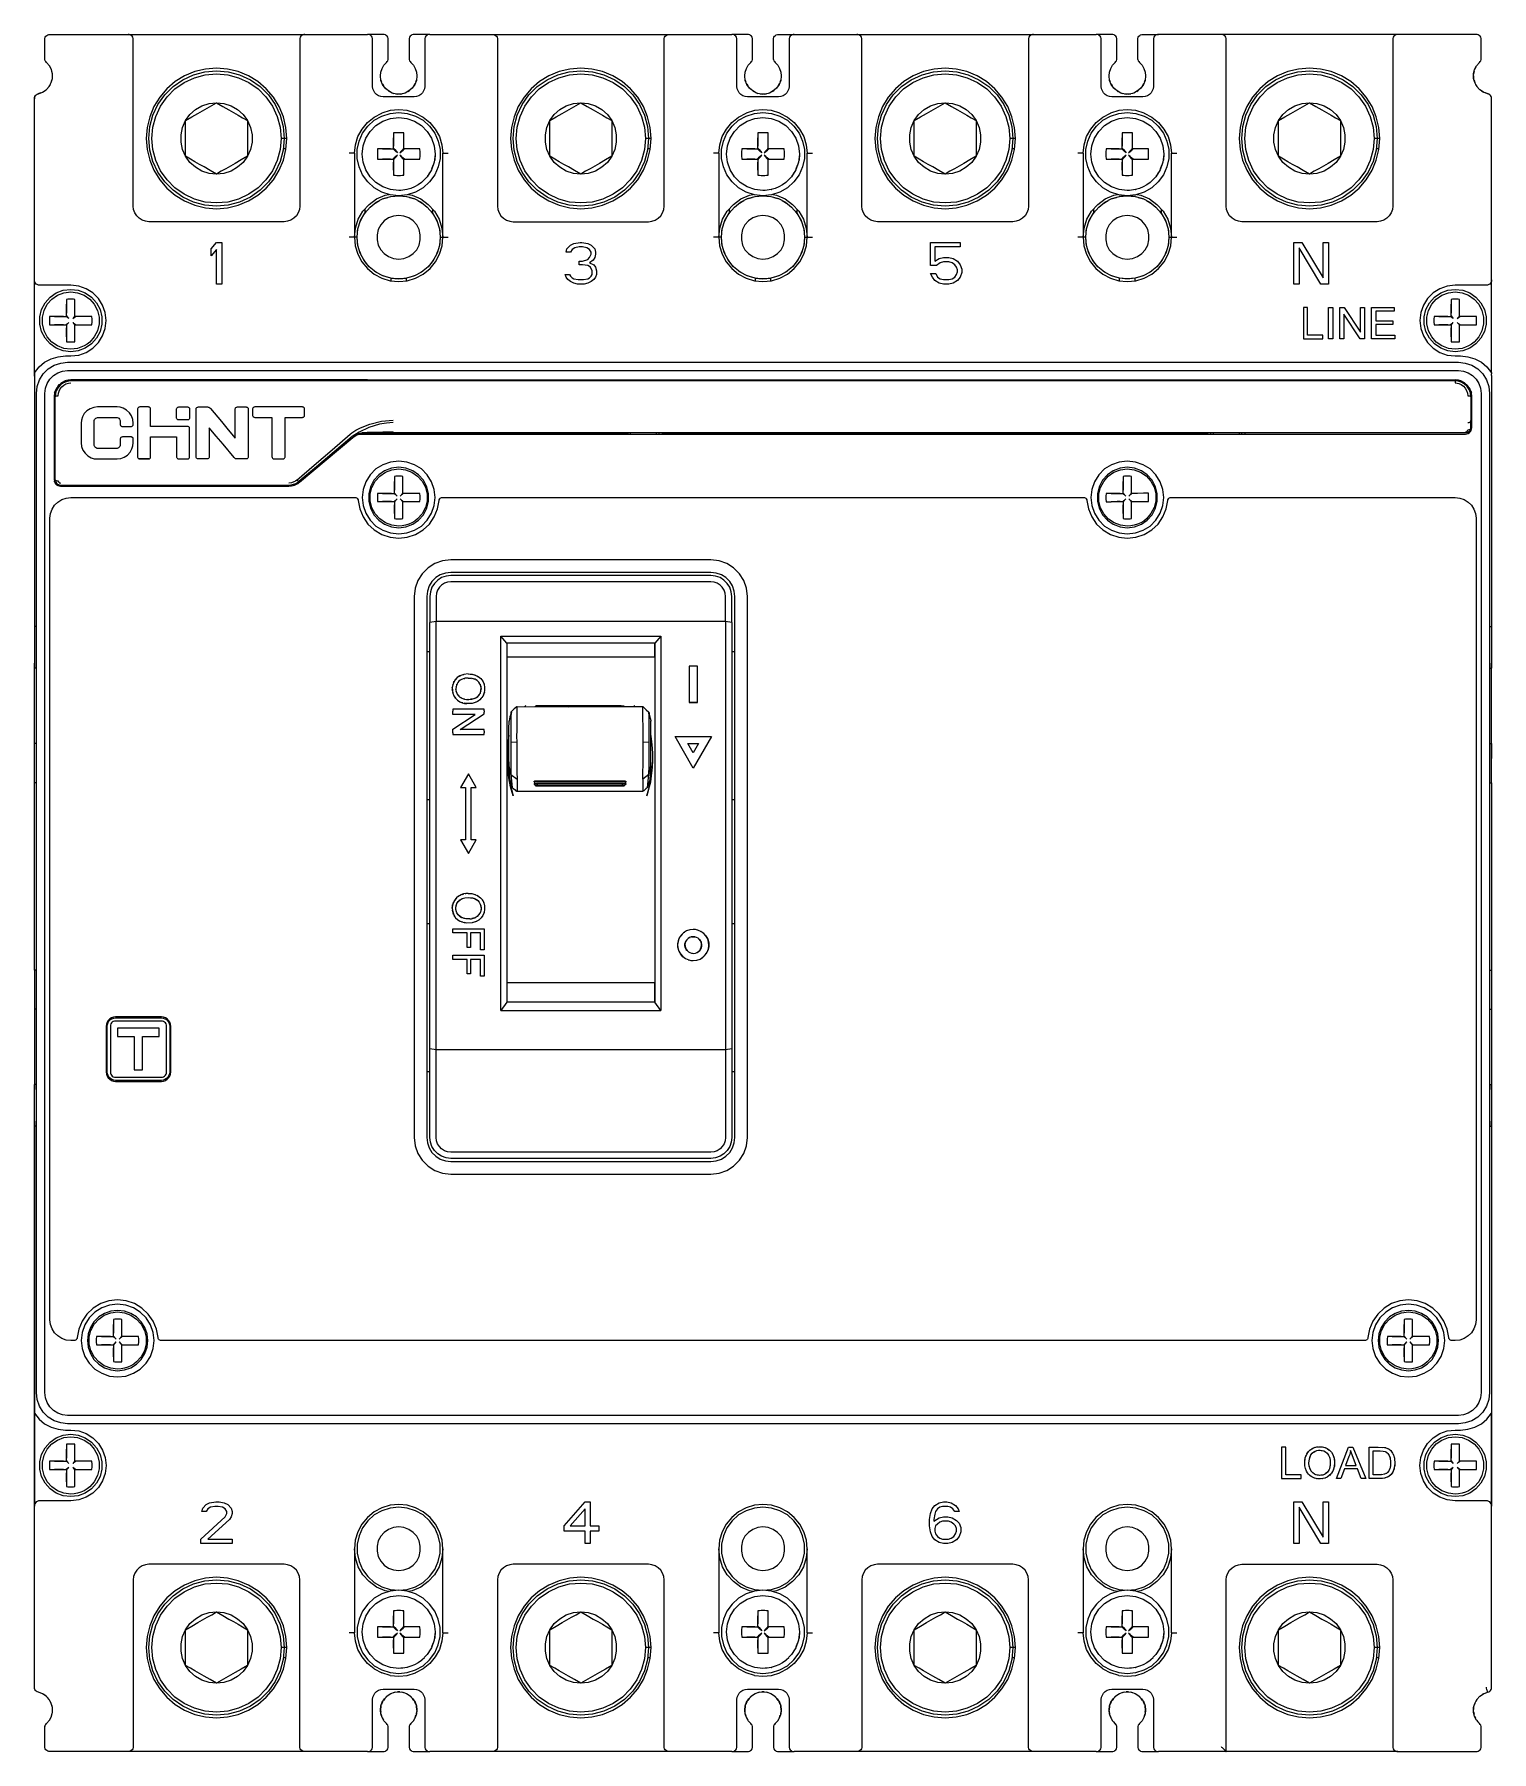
# Model space of a CAD drawing. Header units: millimetres. Extents: x 0 to 140, y 0 to 165.
import ezdxf

# ---------------------------------------------------------------- set-up
doc = ezdxf.new("R2010")
doc.units = ezdxf.units.MM

# ---------------------------------------------------------------- blocks, each defined once
blk = doc.blocks.new('CHINT_c12300cec1bf50f1a5ea04797eda94dc_FACE_0')
at = {"color": 141, "linetype": 'Continuous', "true_color": 0x40d9ff}
for p, q in [((1.45, 161.98), (1.17, 162.3)), ((1.64, 161.61), (1.51, 161.86)), ((33.4, 161.71), (33.4, 161.71)), ((33.59, 162.03), (33.59, 162.03)), ((33.83, 162.3), (33.83, 162.3)), ((33.9, 162.38), (33.9, 162.38)), ((33.96, 162.47), (33.96, 162.47)), ((33.99, 162.57), (33.99, 162.57)), ((36.01, 162.57), (36.01, 162.57)), ((36.04, 162.47), (36.04, 162.47)), ((36.1, 162.38), (36.1, 162.38)), ((36.17, 162.3), (36.17, 162.3)), ((36.41, 162.03), (36.41, 162.03)), ((68.4, 161.71), (68.4, 161.71)), ((68.59, 162.03), (68.59, 162.03)), ((68.83, 162.3), (68.83, 162.3)), ((68.9, 162.38), (68.9, 162.38)), ((71.01, 162.57), (71.01, 162.57)), ((71.04, 162.47), (71.04, 162.47)), ((71.1, 162.38), (71.1, 162.38)), ((71.17, 162.3), (71.17, 162.3)), ((71.41, 162.03), (71.41, 162.03)), ((103.4, 161.71), (103.4, 161.71)), ((103.59, 162.03), (103.59, 162.03)), ((103.9, 162.38), (103.9, 162.38)), ((103.96, 162.47), (103.96, 162.47)), ((103.99, 162.57), (103.99, 162.57)), ((106.01, 162.57), (106.01, 162.57)), ((106.04, 162.47), (106.04, 162.47)), ((106.1, 162.38), (106.1, 162.38)), ((106.17, 162.3), (106.17, 162.3)), ((106.41, 162.03), (106.41, 162.03)), ((106.6, 161.71), (106.6, 161.71)), ((138.49, 161.86), (138.36, 161.61)), ((138.83, 162.3), (138.55, 161.98)), ((1.43, 159.98), (1.54, 160.19)), ((1.63, 160.36), (1.69, 160.59)), ((1.74, 161.19), (1.68, 161.44)), ((1.73, 160.77), (1.74, 161.01)), ((33.29, 161.37), (33.29, 161.37)), ((33.3, 160.59), (33.35, 160.46)), ((33.44, 160.21), (33.53, 160.07)), ((36.49, 160.1), (36.57, 160.23)), ((36.66, 160.48), (36.7, 160.61)), ((68.29, 161.37), (68.29, 161.37)), ((68.3, 160.59), (68.35, 160.46)), ((68.44, 160.21), (68.53, 160.07)), ((71.49, 160.1), (71.57, 160.23)), ((71.66, 160.48), (71.7, 160.61)), ((103.29, 161.37), (103.29, 161.37)), ((103.3, 160.59), (103.35, 160.46)), ((103.44, 160.21), (103.53, 160.07)), ((106.49, 160.1), (106.57, 160.23)), ((106.66, 160.48), (106.7, 160.61)), ((106.71, 161.37), (106.71, 161.37)), ((138.32, 161.44), (138.26, 161.19)), ((138.26, 161.01), (138.27, 160.77)), ((138.31, 160.59), (138.37, 160.36)), ((138.46, 160.19), (138.57, 159.98)), ((0.78, 159.44), (0.97, 159.56)), ((1.14, 159.67), (1.29, 159.84)), ((33.67, 159.86), (33.8, 159.74)), ((33.98, 159.59), (34.13, 159.49)), ((34.34, 159.39), (34.51, 159.33)), ((34.73, 159.28), (34.92, 159.26)), ((35.14, 159.26), (35.33, 159.29)), ((35.54, 159.35), (35.72, 159.42)), ((35.92, 159.52), (36.07, 159.63)), ((36.24, 159.78), (36.35, 159.9)), ((68.67, 159.86), (68.8, 159.74)), ((68.98, 159.59), (69.13, 159.49)), ((69.34, 159.39), (69.51, 159.33)), ((69.73, 159.28), (69.92, 159.26)), ((70.14, 159.26), (70.33, 159.29)), ((70.54, 159.35), (70.72, 159.42)), ((70.92, 159.52), (71.07, 159.63)), ((71.24, 159.78), (71.35, 159.9)), ((103.67, 159.86), (103.8, 159.74)), ((103.98, 159.59), (104.13, 159.49)), ((104.34, 159.39), (104.51, 159.33)), ((104.73, 159.28), (104.92, 159.26)), ((105.14, 159.26), (105.33, 159.29)), ((105.54, 159.35), (105.72, 159.42)), ((105.92, 159.52), (106.07, 159.63)), ((106.24, 159.78), (106.35, 159.9)), ((138.71, 159.84), (138.86, 159.67)), ((139.03, 159.56), (139.22, 159.44)), ((32.66, 157.05), (32.66, 157.05)), ((37.34, 157.05), (37.34, 157.05)), ((67.66, 157.05), (67.66, 157.05)), ((72.34, 157.05), (72.34, 157.05)), ((102.66, 157.05), (102.66, 157.05)), ((107.34, 157.05), (107.34, 157.05)), ((31.09, 155.18), (31.09, 155.18)), ((31.49, 155.9), (31.49, 155.9)), ((32.02, 156.53), (32.02, 156.53)), ((37.98, 156.53), (37.98, 156.53)), ((38.51, 155.9), (38.51, 155.9)), ((38.91, 155.18), (38.91, 155.18)), ((66.09, 155.18), (66.09, 155.18)), ((66.49, 155.9), (66.49, 155.9)), ((67.02, 156.53), (67.02, 156.53)), ((72.98, 156.53), (72.98, 156.53)), ((73.51, 155.9), (73.51, 155.9)), ((73.91, 155.18), (73.91, 155.18)), ((101.09, 155.18), (101.09, 155.18)), ((101.49, 155.9), (101.49, 155.9)), ((102.02, 156.53), (102.02, 156.53)), ((107.98, 156.53), (107.98, 156.53)), ((108.51, 155.9), (108.51, 155.9)), ((108.91, 155.18), (108.91, 155.18)), ((24.29, 155), (23.7, 155)), ((24.17, 154), (23.91, 154)), ((30.75, 153.57), (30.75, 145.5)), ((30.75, 153.57), (30.75, 153.57)), ((34.23, 154), (33.45, 154)), ((34.5, 155.05), (34.5, 154.27)), ((38.5, 153.5), (38.46, 152.95)), ((39.16, 154.39), (39.16, 154.39)), ((59.29, 155), (58.7, 155)), ((59.17, 154), (58.91, 154)), ((65.75, 153.57), (65.75, 145.5)), ((65.75, 153.57), (65.75, 153.57)), ((69.23, 154), (68.45, 154)), ((69.5, 155.05), (69.5, 154.27)), ((73.5, 153.5), (73.46, 152.95)), ((74.16, 154.39), (74.16, 154.39)), ((94.29, 155), (93.7, 155)), ((94.17, 154), (93.91, 154)), ((100.75, 153.57), (100.75, 145.5)), ((100.75, 153.57), (100.75, 153.57)), ((104.23, 154), (103.45, 154)), ((104.5, 155.05), (104.5, 154.27)), ((108.5, 153.5), (108.46, 152.95)), ((109.16, 154.39), (109.16, 154.39)), ((129.29, 155), (128.7, 155)), ((129.17, 154), (128.91, 154)), ((33.45, 153), (34.23, 153)), ((34.5, 152.73), (34.5, 151.95)), ((38.46, 152.95), (38.43, 152.84)), ((38.46, 152.95), (38.44, 152.95)), ((68.45, 153), (69.23, 153)), ((69.5, 152.73), (69.5, 151.95)), ((73.46, 152.95), (73.43, 152.84)), ((73.46, 152.95), (73.44, 152.95)), ((103.45, 153), (104.23, 153)), ((104.5, 152.73), (104.5, 151.95)), ((108.46, 152.95), (108.43, 152.84)), ((108.46, 152.95), (108.44, 152.95)), ((32.14, 148.27), (32.48, 148.59)), ((32.74, 148.79), (33.17, 149.03)), ((33.44, 149.18), (33.95, 149.34)), ((36.05, 149.34), (36.56, 149.18)), ((36.83, 149.03), (37.26, 148.79)), ((37.52, 148.59), (37.86, 148.27)), ((67.14, 148.27), (67.48, 148.59)), ((67.74, 148.79), (68.17, 149.03)), ((68.44, 149.18), (68.95, 149.34)), ((71.05, 149.34), (71.56, 149.18)), ((71.83, 149.03), (72.26, 148.79)), ((72.52, 148.59), (72.86, 148.27)), ((102.14, 148.27), (102.48, 148.59)), ((102.74, 148.79), (103.17, 149.03)), ((103.44, 149.18), (103.95, 149.34)), ((106.05, 149.34), (106.56, 149.18)), ((106.83, 149.03), (107.26, 148.79)), ((107.52, 148.59), (107.86, 148.27)), ((31.28, 146.92), (31.45, 147.3)), ((31.65, 147.66), (31.91, 148.02)), ((31.75, 148.21), (31.75, 147.83)), ((38.09, 148.02), (38.35, 147.66)), ((38.25, 148.21), (38.25, 147.83)), ((38.55, 147.3), (38.72, 146.92)), ((66.28, 146.92), (66.45, 147.3)), ((66.65, 147.66), (66.91, 148.02)), ((66.75, 148.21), (66.75, 147.83)), ((73.09, 148.02), (73.35, 147.66)), ((73.25, 148.21), (73.25, 147.83)), ((73.55, 147.3), (73.72, 146.92)), ((101.28, 146.92), (101.45, 147.3)), ((101.65, 147.66), (101.91, 148.02)), ((101.75, 148.21), (101.75, 147.83)), ((108.09, 148.02), (108.35, 147.66)), ((108.25, 148.21), (108.25, 147.83)), ((108.55, 147.3), (108.72, 146.92)), ((31, 145.5), (30.25, 145.5)), ((31.02, 145.28), (31.02, 145.71)), ((31.06, 146.12), (31.15, 146.53)), ((38.85, 146.53), (38.94, 146.12)), ((38.98, 145.71), (38.98, 145.28)), ((39, 145.5), (39.75, 145.5)), ((66, 145.5), (65.25, 145.5)), ((66.02, 145.28), (66.02, 145.71)), ((66.06, 146.12), (66.15, 146.53)), ((73.85, 146.53), (73.94, 146.12)), ((73.98, 145.71), (73.98, 145.28)), ((74, 145.5), (74.75, 145.5)), ((101, 145.5), (100.25, 145.5)), ((101.02, 145.28), (101.02, 145.71)), ((101.06, 146.12), (101.15, 146.53)), ((108.85, 146.53), (108.94, 146.12)), ((108.98, 145.71), (108.98, 145.28)), ((109, 145.5), (109.75, 145.5)), ((31.15, 144.48), (31.06, 144.91)), ((31.44, 143.72), (31.26, 144.12)), ((38.74, 144.12), (38.56, 143.72)), ((38.94, 144.91), (38.85, 144.48)), ((66.15, 144.48), (66.06, 144.91)), ((66.44, 143.72), (66.26, 144.12)), ((73.74, 144.12), (73.56, 143.72)), ((73.94, 144.91), (73.85, 144.48)), ((101.15, 144.48), (101.06, 144.91)), ((101.44, 143.72), (101.26, 144.12)), ((108.74, 144.12), (108.56, 143.72)), ((108.94, 144.91), (108.85, 144.48)), ((31.88, 143.03), (31.61, 143.39)), ((32.45, 142.44), (32.11, 142.75)), ((33.13, 141.98), (32.72, 142.22)), ((37.28, 142.22), (36.87, 141.98)), ((37.89, 142.75), (37.55, 142.44)), ((38.39, 143.39), (38.12, 143.03)), ((66.88, 143.03), (66.61, 143.39)), ((67.45, 142.44), (67.11, 142.75)), ((68.13, 141.98), (67.72, 142.22)), ((72.28, 142.22), (71.87, 141.98)), ((72.89, 142.75), (72.55, 142.44)), ((73.39, 143.39), (73.12, 143.03)), ((101.88, 143.03), (101.61, 143.39)), ((102.45, 142.44), (102.11, 142.75)), ((103.13, 141.98), (102.72, 142.22)), ((107.28, 142.22), (106.87, 141.98)), ((107.89, 142.75), (107.55, 142.44)), ((108.39, 143.39), (108.12, 143.03)), ((33.91, 141.67), (33.43, 141.83)), ((34.25, 141.57), (34.25, 141.32)), ((35.75, 141.32), (35.75, 141.57)), ((36.57, 141.83), (36.09, 141.67)), ((68.91, 141.67), (68.43, 141.83)), ((69.25, 141.57), (69.25, 141.32)), ((70.75, 141.32), (70.75, 141.57)), ((71.57, 141.83), (71.09, 141.67)), ((103.91, 141.67), (103.43, 141.83)), ((104.25, 141.32), (104.25, 141.57)), ((105.75, 141.32), (105.75, 141.57)), ((106.57, 141.83), (106.09, 141.67)), ((3.1, 139.06), (3.1, 138.21)), ((136.1, 139.06), (136.1, 138.21)), ((2.79, 137.9), (1.94, 137.9)), ((1.94, 137.1), (2.79, 137.1)), ((135.79, 137.9), (134.94, 137.9)), ((134.94, 137.1), (135.79, 137.1)), ((3.1, 136.79), (3.1, 135.94)), ((136.1, 136.79), (136.1, 135.94)), ((140, 132.21), (140, 132.38)), ((1.95, 130.57), (1.99, 130.69)), ((2.08, 130.92), (2.16, 131.05)), ((2.29, 131.23), (2.4, 131.35)), ((2.56, 131.49), (2.7, 131.57)), ((2.89, 131.67), (3.07, 131.73)), ((3.21, 131.77), (3.46, 131.8)), ((3.7, 131.7), (3.7, 131.8)), ((4, 131.8), (4, 131.7)), ((4.25, 131.7), (4.25, 131.8)), ((6.75, 131.7), (6.75, 131.8)), ((7, 131.7), (7, 131.8)), ((7.3, 131.8), (7.3, 131.7)), ((28.7, 131.7), (28.7, 131.8)), ((29.25, 131.7), (29.25, 131.8)), ((31.75, 131.7), (31.75, 131.8)), ((32, 131.7), (32, 131.8)), ((32, 131.8), (136.5, 131.8)), ((32.3, 131.8), (32.3, 131.7)), ((84.7, 131.7), (84.7, 131.8)), ((85, 131.8), (85, 131.7)), ((85.25, 131.7), (85.25, 131.8)), ((87.75, 131.7), (87.75, 131.8)), ((88, 131.7), (88, 131.8)), ((88.3, 131.8), (88.3, 131.7)), ((133.2, 131.7), (133.2, 131.8)), ((133.5, 131.8), (133.5, 131.7)), ((133.75, 131.7), (133.75, 131.8)), ((136.25, 131.7), (136.25, 131.8)), ((136.8, 131.77), (136.8, 131.67)), ((136.86, 131.75), (137.09, 131.68)), ((137.28, 131.58), (137.43, 131.5)), ((137.59, 131.36), (137.71, 131.24)), ((137.84, 131.06), (137.92, 130.93)), ((138.01, 130.69), (138.05, 130.58)), ((138, 127.2), (138, 127.89)), ((138.08, 127.07), (138.08, 127.07)), ((57.25, 126.7), (57.25, 126.6)), ((59.75, 126.7), (59.75, 126.6)), ((60.3, 126.7), (60.3, 126.6)), ((113, 126.7), (113, 126.6)), ((113.25, 126.7), (113.25, 126.6)), ((115.75, 126.7), (115.75, 126.6)), ((116, 126.6), (116, 126.7)), ((116.3, 126.7), (116.3, 126.6)), ((137.63, 126.62), (137.63, 126.62)), ((137.76, 126.66), (137.76, 126.66)), ((137.87, 126.73), (137.87, 126.73)), ((137.97, 126.83), (137.97, 126.83)), ((138.04, 126.94), (138.04, 126.94)), ((11.01, 124.2), (10.08, 124.2)), ((1.93, 122.02), (1.92, 122.06)), ((1.99, 121.89), (1.96, 121.94)), ((2.06, 121.8), (2.04, 121.82)), ((13.2, 121.6), (13.2, 121.7)), ((13.5, 121.7), (13.5, 121.6)), ((13.75, 121.7), (13.75, 121.6)), ((16.25, 121.7), (16.25, 121.6)), ((16.5, 121.6), (16.5, 121.7)), ((16.8, 121.7), (16.8, 121.6)), ((24.75, 121.63), (24.49, 121.6)), ((25.17, 121.77), (24.89, 121.67)), ((25.48, 121.97), (25.17, 121.77)), ((34.3, 120.9), (33.45, 120.9)), ((34.6, 122.05), (34.6, 121.2)), ((104.3, 120.9), (103.45, 120.89)), ((104.59, 122.04), (104.6, 121.2)), ((33.45, 120.1), (34.3, 120.1)), ((34.6, 119.8), (34.6, 118.95)), ((103.46, 120.09), (104.3, 120.1)), ((104.6, 119.8), (104.61, 118.95)), ((0.2, 108.1), (0, 108.1)), ((139.8, 108.1), (140, 108.1)), ((37.7, 105.69), (38, 105.69)), ((67, 105.69), (67.3, 105.69)), ((0.2, 104.1), (0, 104.1)), ((139.8, 104.1), (140, 104.1)), ((40.15, 102.21), (40.17, 102.32)), ((40.19, 102.47), (40.23, 102.58)), ((40.28, 102.72), (40.34, 102.83)), ((40.42, 102.95), (40.49, 103.05)), ((40.59, 103.15), (40.68, 103.23)), ((40.84, 103.33), (40.93, 103.38)), ((41.24, 103.49), (41.26, 103.5)), ((41.66, 103.55), (42.05, 103.52)), ((42.06, 103.51), (42.39, 103.42)), ((42.51, 103.36), (42.67, 103.27)), ((42.88, 103.1), (42.91, 103.07)), ((42.9, 103.08), (42.9, 103.08)), ((43.05, 102.88), (43.09, 102.81)), ((43.18, 102.6), (43.2, 102.55)), ((40.16, 101.94), (40.15, 102.05)), ((40.22, 101.68), (40.19, 101.79)), ((40.32, 101.43), (40.28, 101.52)), ((40.47, 101.2), (40.42, 101.26)), ((40.66, 101.02), (40.59, 101.08)), ((41.15, 100.77), (41.08, 100.79)), ((41.56, 100.7), (41.28, 100.74)), ((42.1, 100.73), (42.05, 100.72)), ((42.51, 100.87), (42.4, 100.82)), ((42.75, 101.02), (42.58, 100.91)), ((42.96, 101.23), (42.79, 101.05)), ((42.9, 101.16), (42.9, 101.17)), ((43.08, 101.42), (43, 101.29)), ((43.17, 101.6), (43.13, 101.51)), ((43.23, 101.81), (43.2, 101.69)), ((43.26, 102.02), (43.24, 101.91)), ((43.25, 102.27), (43.26, 102.19)), ((63.7, 100.79), (62.9, 100.79)), ((47.12, 100.42), (47.2, 100.51)), ((57.7, 100.43), (57.63, 100.51)), ((46.34, 96.99), (45.76, 96.97)), ((59.07, 96.97), (58.48, 96.99)), ((45.6, 93.57), (45.68, 93.59)), ((45.79, 93.89), (45.91, 92.63)), ((45.79, 93.89), (46.37, 93.44)), ((59.03, 93.89), (58.45, 93.44)), ((58.91, 92.63), (59.03, 93.89)), ((59.14, 93.59), (59.23, 93.57)), ((38, 91.44), (37.7, 91.44)), ((67.3, 91.44), (67, 91.44)), ((38, 81.09), (38, 88)), ((67, 88), (67, 81.09)), ((40.16, 80.94), (40.15, 81.1)), ((40.16, 81.2), (40.18, 81.36)), ((40.22, 81.48), (40.27, 81.61)), ((40.33, 81.73), (40.39, 81.84)), ((40.47, 81.93), (40.56, 82.04)), ((40.65, 82.12), (40.77, 82.21)), ((40.88, 82.27), (41, 82.33)), ((41.13, 82.37), (41.26, 82.41)), ((41.38, 82.44), (41.45, 82.45)), ((41.67, 82.46), (42.03, 82.44)), ((42.11, 82.42), (42.37, 82.34)), ((42.5, 82.29), (42.67, 82.19)), ((42.82, 82.07), (42.86, 82.04)), ((42.9, 80.89), (42.9, 80.89)), ((43.03, 81.84), (43.06, 81.79)), ((43.15, 81.6), (43.18, 81.52)), ((43.23, 81.31), (43.25, 81.24)), ((43.26, 80.95), (43.25, 80.9)), ((37.7, 79.56), (38, 79.56)), ((40.2, 80.68), (40.16, 80.84)), ((40.27, 80.45), (40.22, 80.58)), ((40.26, 80.48), (40.26, 80.48)), ((40.39, 80.24), (40.32, 80.34)), ((40.66, 80.48), (40.66, 80.48)), ((41.15, 79.69), (41.08, 79.71)), ((41.56, 79.61), (41.28, 79.65)), ((42.12, 79.66), (42.05, 79.64)), ((42.48, 79.77), (42.38, 79.74)), ((42.4, 79.74), (42.4, 79.74)), ((42.72, 79.91), (42.66, 79.88)), ((42.94, 80.12), (42.9, 80.08)), ((43.09, 80.34), (43.09, 80.34)), ((43.21, 80.67), (43.19, 80.59)), ((67, 79.56), (67.3, 79.56)), ((61.89, 78.01), (61.81, 77.69)), ((62.04, 78.31), (61.91, 78.06)), ((62, 78.23), (62, 78.24)), ((62.24, 78.55), (62.1, 78.39)), ((62.45, 78.72), (62.35, 78.66)), ((63.58, 78.97), (63.3, 79)), ((63.76, 78.92), (63.7, 78.94)), ((64.07, 78.78), (64.01, 78.81)), ((64.5, 78.4), (64.28, 78.63)), ((62, 76.76), (62, 76.77)), ((62.54, 76.21), (62.56, 76.2)), ((62.81, 76.09), (62.88, 76.07)), ((63.07, 76.02), (63.08, 76.02)), ((64.14, 76.27), (64.26, 76.35)), ((64.35, 76.44), (64.52, 76.63)), ((64.56, 76.69), (64.7, 76.97)), ((38, 65.31), (37.7, 65.31)), ((67.3, 65.31), (67, 65.31)), ((0.2, 64.1), (0, 64.1)), ((139.8, 64.1), (140, 64.1)), ((7.3, 39.9), (6.45, 39.9)), ((7.6, 41.05), (7.6, 40.2)), ((131.3, 39.9), (130.45, 39.9)), ((131.6, 41.05), (131.6, 40.2)), ((6.45, 39.1), (7.3, 39.1)), ((7.6, 38.8), (7.6, 37.95)), ((130.45, 39.1), (131.3, 39.1)), ((131.6, 38.8), (131.6, 37.95)), ((3.1, 29.06), (3.1, 28.21)), ((122.45, 27.71), (122.49, 28.1)), ((122.49, 28.12), (122.57, 28.38)), ((122.62, 28.49), (122.65, 28.54)), ((122.76, 28.67), (122.93, 28.81)), ((122.98, 28.83), (123.13, 28.9)), ((123.18, 28.92), (123.39, 28.96)), ((123.43, 28.96), (123.61, 28.95)), ((123.67, 28.94), (123.87, 28.89)), ((123.95, 28.84), (124.04, 28.8)), ((124.18, 28.68), (124.21, 28.64)), ((124.31, 28.51), (124.35, 28.45)), ((124.43, 28.26), (124.44, 28.22)), ((128.62, 28.9), (129.59, 28.88)), ((129.76, 28.83), (129.83, 28.8)), ((129.88, 28.77), (129.97, 28.7)), ((130.03, 28.64), (130.07, 28.58)), ((130.15, 28.47), (130.18, 28.4)), ((130.23, 28.26), (130.25, 28.18)), ((136.1, 29.06), (136.1, 28.21)), ((2.79, 27.9), (1.94, 27.9)), ((1.94, 27.1), (2.79, 27.1)), ((3.1, 26.79), (3.1, 25.94)), ((122.49, 27.38), (122.48, 27.45)), ((122.56, 27.14), (122.53, 27.22)), ((122.67, 26.94), (122.66, 26.97)), ((122.82, 26.78), (122.8, 26.8)), ((123.04, 26.63), (122.99, 26.66)), ((123.15, 26.59), (123.1, 26.61)), ((123.37, 26.55), (123.25, 26.56)), ((123.6, 26.55), (123.44, 26.54)), ((123.8, 26.58), (123.62, 26.55)), ((123.92, 26.63), (123.86, 26.61)), ((124.03, 26.7), (123.94, 26.64)), ((124.22, 26.85), (124.05, 26.71)), ((124.36, 27.07), (124.33, 27.01)), ((124.47, 27.36), (124.39, 27.12)), ((124.5, 27.66), (124.48, 27.45)), ((124.49, 27.96), (124.5, 27.83)), ((129.46, 26.62), (129.34, 26.61)), ((129.73, 26.66), (129.67, 26.65)), ((129.88, 26.73), (129.83, 26.71)), ((129.99, 26.81), (129.9, 26.74)), ((130.12, 26.98), (130.11, 26.96)), ((130.22, 27.21), (130.14, 27.04)), ((130.28, 27.55), (130.24, 27.29)), ((130.28, 27.9), (130.29, 27.73)), ((135.79, 27.9), (134.94, 27.9)), ((134.94, 27.1), (135.79, 27.1)), ((136.1, 26.79), (136.1, 25.94)), ((34.23, 12), (33.45, 12)), ((34.5, 13.05), (34.5, 12.27)), ((69.23, 12), (68.45, 12)), ((69.5, 13.05), (69.5, 12.27)), ((104.23, 12), (103.45, 12)), ((104.5, 13.05), (104.5, 12.27)), ((24.29, 10), (23.7, 10)), ((30.84, 10.61), (30.84, 10.61)), ((33.45, 11), (34.23, 11)), ((34.5, 10.73), (34.5, 9.95)), ((38.46, 10.95), (38.43, 10.84)), ((38.46, 10.95), (38.44, 10.95)), ((38.5, 11.5), (38.46, 10.95)), ((39.16, 10.61), (39.16, 10.61)), ((59.29, 10), (58.7, 10)), ((65.84, 10.61), (65.84, 10.61)), ((68.45, 11), (69.23, 11)), ((69.5, 10.73), (69.5, 9.95)), ((73.46, 10.95), (73.43, 10.84)), ((73.46, 10.95), (73.44, 10.95)), ((73.5, 11.5), (73.46, 10.95)), ((74.16, 10.61), (74.16, 10.61)), ((94.29, 10), (93.7, 10)), ((100.84, 10.61), (100.84, 10.61)), ((103.45, 11), (104.23, 11)), ((104.5, 10.73), (104.5, 9.95)), ((108.46, 10.95), (108.43, 10.84)), ((108.46, 10.95), (108.44, 10.95)), ((108.5, 11.5), (108.46, 10.95)), ((109.16, 10.61), (109.16, 10.61)), ((129.29, 10), (128.7, 10)), ((24.17, 9), (23.91, 9)), ((31.09, 9.82), (31.09, 9.82)), ((31.49, 9.1), (31.49, 9.1)), ((32.02, 8.47), (32.02, 8.47)), ((37.98, 8.47), (37.98, 8.47)), ((38.51, 9.1), (38.51, 9.1)), ((38.91, 9.82), (38.91, 9.82)), ((59.17, 9), (58.91, 9)), ((66.09, 9.82), (66.09, 9.82)), ((66.49, 9.1), (66.49, 9.1)), ((67.02, 8.47), (67.02, 8.47)), ((72.98, 8.47), (72.98, 8.47)), ((73.51, 9.1), (73.51, 9.1)), ((73.91, 9.82), (73.91, 9.82)), ((94.17, 9), (93.91, 9)), ((101.09, 9.82), (101.09, 9.82)), ((101.49, 9.1), (101.49, 9.1)), ((102.02, 8.47), (102.02, 8.47)), ((107.98, 8.47), (107.98, 8.47)), ((108.51, 9.1), (108.51, 9.1)), ((108.91, 9.82), (108.91, 9.82)), ((129.17, 9), (128.91, 9)), ((33.39, 7.57), (33.39, 7.57)), ((37.34, 7.95), (37.34, 7.95)), ((67.66, 7.95), (67.66, 7.95)), ((68.39, 7.57), (68.39, 7.57)), ((69.18, 7.33), (69.18, 7.33)), ((71.61, 7.57), (71.61, 7.57)), ((103.39, 7.57), (103.39, 7.57)), ((107.34, 7.95), (107.34, 7.95)), ((0.01, 6.08), (0.01, 6.08)), ((0.05, 5.98), (0.05, 5.98)), ((0.11, 5.88), (0.11, 5.88)), ((0.79, 5.56), (0.39, 5.71)), ((1.14, 5.33), (0.91, 5.48)), ((1.43, 5.01), (1.26, 5.2)), ((33.67, 5.12), (33.53, 4.92)), ((33.96, 5.4), (33.79, 5.25)), ((34.32, 5.6), (34.11, 5.5)), ((34.71, 5.72), (34.49, 5.66)), ((35.11, 5.74), (34.89, 5.74)), ((35.51, 5.66), (35.29, 5.72)), ((35.89, 5.5), (35.68, 5.6)), ((36.21, 5.25), (36.04, 5.4)), ((36.47, 4.92), (36.33, 5.12)), ((68.67, 5.12), (68.53, 4.92)), ((68.96, 5.4), (68.79, 5.25)), ((69.32, 5.6), (69.11, 5.5)), ((69.71, 5.72), (69.49, 5.66)), ((70.11, 5.74), (69.89, 5.74)), ((70.51, 5.66), (70.29, 5.72)), ((70.89, 5.5), (70.68, 5.6)), ((71.21, 5.25), (71.04, 5.4)), ((71.47, 4.92), (71.33, 5.12)), ((103.67, 5.12), (103.53, 4.92)), ((103.96, 5.4), (103.79, 5.25)), ((104.32, 5.6), (104.11, 5.5)), ((104.71, 5.72), (104.49, 5.66)), ((105.11, 5.74), (104.89, 5.74)), ((105.51, 5.66), (105.29, 5.72)), ((105.89, 5.5), (105.68, 5.6)), ((106.21, 5.25), (106.04, 5.4)), ((106.47, 4.92), (106.33, 5.12)), ((138.57, 5.01), (138.49, 4.85)), ((138.86, 5.33), (138.74, 5.2)), ((139.21, 5.56), (139.09, 5.48)), ((139.61, 5.71), (139.61, 5.71)), ((139.72, 5.74), (139.72, 5.74)), ((1.63, 4.64), (1.51, 4.85)), ((1.64, 3.39), (1.69, 3.61)), ((1.73, 4.23), (1.68, 4.46)), ((1.74, 3.8), (1.74, 4.04)), ((33.3, 4.4), (33.25, 4)), ((33.25, 4), (33.27, 3.79)), ((33.29, 3.63), (33.36, 3.43)), ((33.44, 4.79), (33.34, 4.53)), ((36.66, 4.53), (36.56, 4.79)), ((36.6, 3.29), (36.66, 3.49)), ((36.75, 4), (36.7, 4.4)), ((36.71, 3.63), (36.74, 3.87)), ((68.3, 4.4), (68.25, 4)), ((68.25, 4), (68.27, 3.79)), ((68.29, 3.63), (68.36, 3.43)), ((68.44, 4.79), (68.34, 4.53)), ((71.66, 4.53), (71.56, 4.79)), ((71.6, 3.29), (71.66, 3.49)), ((71.75, 4), (71.7, 4.4)), ((71.71, 3.63), (71.74, 3.87)), ((103.3, 4.4), (103.25, 4)), ((103.26, 3.88), (103.29, 3.63)), ((103.33, 3.5), (103.4, 3.28)), ((103.44, 4.79), (103.34, 4.53)), ((106.66, 4.53), (106.56, 4.79)), ((106.64, 3.43), (106.71, 3.63)), ((106.75, 4), (106.7, 4.4)), ((106.73, 3.79), (106.75, 4)), ((138.27, 4.23), (138.26, 4.04)), ((138.26, 3.81), (138.31, 3.61)), ((138.37, 4.64), (138.32, 4.46)), ((138.36, 3.39), (138.45, 3.22)), ((1.45, 3.01), (1.55, 3.21)), ((33.4, 3.29), (33.53, 3.07)), ((33.59, 2.97), (33.83, 2.7)), ((36.41, 2.97), (36.52, 3.15)), ((68.4, 3.29), (68.53, 3.07)), ((68.59, 2.97), (68.83, 2.7)), ((71.41, 2.97), (71.52, 3.15)), ((103.48, 3.15), (103.59, 2.97)), ((106.01, 2.43), (106.01, 2.43)), ((106.04, 2.53), (106.04, 2.53)), ((106.1, 2.62), (106.1, 2.62)), ((106.17, 2.7), (106.17, 2.7)), ((138.55, 3.02), (138.68, 2.87)), ((96, 0), (79, 0)), ((103.61, 0.01), (103.61, 0.01)), ((103.72, 0.05), (103.72, 0.05)), ((103.81, 0.11), (103.81, 0.11)), ((103.89, 0.19), (103.89, 0.19)), ((103.95, 0.28), (103.95, 0.28)), ((103.99, 0.39), (103.99, 0.39)), ((114.5, 0), (108, 0)), ((131, 0), (114.5, 0)), ((138.61, 0.01), (138.61, 0.01)), ((138.81, 0.11), (138.81, 0.11)), ((138.89, 0.19), (138.89, 0.19)), ((138.95, 0.28), (138.95, 0.28)), ((138.99, 0.39), (138.99, 0.39))]:
    blk.add_line(p, q, dxfattribs=at)
for points in [[(0, 158.81), (0.01, 158.92), (0.05, 159.02), (0.11, 159.12), (0.19, 159.2), (0.28, 159.26), (0.39, 159.29), (0.79, 159.44), (1.14, 159.67), (1.43, 159.99), (1.63, 160.36), (1.73, 160.77), (1.74, 161.2), (1.64, 161.61), (1.45, 161.99), (1.17, 162.3), (1.1, 162.38), (1.04, 162.47), (1.01, 162.57), (1, 162.68), (1, 164.5), (1.01, 164.61), (1.05, 164.72), (1.11, 164.81), (1.19, 164.89), (1.28, 164.95), (1.39, 164.99), (1.5, 165), (9, 165)], [(9, 165), (26, 165), (32, 165)], [(26, 165), (25.89, 164.99), (25.78, 164.95), (25.69, 164.89), (25.61, 164.81), (25.55, 164.72), (25.51, 164.61), (25.5, 164.5), (25.5, 148.5), (25.46, 148.17), (25.35, 147.85), (25.17, 147.56), (24.94, 147.33), (24.65, 147.15), (24.33, 147.04), (24, 147), (11, 147), (10.67, 147.04), (10.35, 147.15), (10.06, 147.33), (9.83, 147.56), (9.65, 147.85), (9.54, 148.17), (9.5, 148.5), (9.5, 164.5), (9.49, 164.61), (9.45, 164.72), (9.39, 164.81), (9.31, 164.89), (9.22, 164.95), (9.11, 164.99), (9, 165)], [(38, 165), (37.89, 164.99), (37.78, 164.95), (37.69, 164.89), (37.61, 164.81), (37.55, 164.72), (37.51, 164.61), (37.5, 164.5), (37.5, 160), (37.47, 159.78), (37.4, 159.57), (37.28, 159.38), (37.12, 159.22), (36.93, 159.1), (36.72, 159.03), (36.5, 159), (33.5, 159), (33.28, 159.03), (33.07, 159.1), (32.88, 159.22), (32.72, 159.38), (32.6, 159.57), (32.53, 159.78), (32.5, 160), (32.5, 164.5), (32.49, 164.61), (32.45, 164.72), (32.39, 164.81), (32.31, 164.89), (32.22, 164.95), (32.11, 164.99), (32, 165)], [(36.71, 161.37), (36.75, 161), (36.7, 160.58), (36.55, 160.19), (36.31, 159.84), (35.99, 159.56), (35.62, 159.36), (35.21, 159.26), (34.79, 159.26), (34.38, 159.36), (34.01, 159.56), (33.69, 159.84), (33.45, 160.19), (33.3, 160.58), (33.25, 161), (33.29, 161.37), (33.4, 161.71), (33.59, 162.03), (33.83, 162.3), (33.9, 162.38), (33.96, 162.47), (33.99, 162.57), (34, 162.68), (34, 164.5), (33.99, 164.61), (33.95, 164.72), (33.89, 164.81), (33.81, 164.89), (33.72, 164.95), (33.61, 164.99), (33.5, 165), (32, 165)], [(38, 165), (36.5, 165), (36.39, 164.99), (36.28, 164.95), (36.19, 164.89), (36.11, 164.81), (36.05, 164.72), (36.01, 164.61), (36, 164.5), (36, 162.68), (36.01, 162.57)], [(38, 165), (44, 165), (61, 165), (67, 165)], [(44, 165), (44.11, 164.99), (44.22, 164.95), (44.31, 164.89), (44.39, 164.81), (44.45, 164.72), (44.49, 164.61), (44.5, 164.5), (44.5, 148.5), (44.54, 148.17), (44.65, 147.85), (44.83, 147.56), (45.06, 147.33), (45.35, 147.15), (45.67, 147.04), (46, 147), (59, 147), (59.33, 147.04), (59.65, 147.15), (59.94, 147.33), (60.17, 147.56), (60.35, 147.85), (60.46, 148.17), (60.5, 148.5), (60.5, 164.5), (60.51, 164.61), (60.55, 164.72), (60.61, 164.81), (60.69, 164.89), (60.78, 164.95), (60.89, 164.99), (61, 165)], [(73, 165), (72.89, 164.99), (72.78, 164.95), (72.69, 164.89), (72.61, 164.81), (72.55, 164.72), (72.51, 164.61), (72.5, 164.5), (72.5, 160), (72.47, 159.78), (72.4, 159.57), (72.28, 159.38), (72.12, 159.22), (71.93, 159.1), (71.72, 159.03), (71.5, 159), (68.5, 159), (68.28, 159.03), (68.07, 159.1), (67.88, 159.22), (67.72, 159.38), (67.6, 159.57), (67.53, 159.78), (67.5, 160), (67.5, 164.5), (67.49, 164.61), (67.45, 164.72), (67.39, 164.81), (67.31, 164.89), (67.22, 164.95), (67.11, 164.99), (67, 165)], [(68.99, 162.57), (69, 162.68), (69, 164.5), (68.99, 164.61), (68.95, 164.72), (68.89, 164.81), (68.81, 164.89), (68.72, 164.95), (68.61, 164.99), (68.5, 165), (67, 165)], [(71.01, 162.57), (71, 162.68), (71, 164.5), (71.01, 164.61), (71.05, 164.72), (71.11, 164.81), (71.19, 164.89), (71.28, 164.95), (71.39, 164.99), (71.5, 165), (73, 165)], [(73, 165), (79, 165), (96, 165), (102, 165)], [(96, 165), (95.89, 164.99), (95.78, 164.95), (95.69, 164.89), (95.61, 164.81), (95.55, 164.72), (95.51, 164.61), (95.5, 164.5), (95.5, 148.5), (95.46, 148.17), (95.35, 147.85), (95.17, 147.56), (94.94, 147.33), (94.65, 147.15), (94.33, 147.04), (94, 147), (81, 147), (80.67, 147.04), (80.35, 147.15), (80.06, 147.33), (79.83, 147.56), (79.65, 147.85), (79.54, 148.17), (79.5, 148.5), (79.5, 164.5), (79.49, 164.61), (79.45, 164.72), (79.39, 164.81), (79.31, 164.89), (79.22, 164.95), (79.11, 164.99), (79, 165)], [(108, 165), (107.89, 164.99), (107.78, 164.95), (107.69, 164.89), (107.61, 164.81), (107.55, 164.72), (107.51, 164.61), (107.5, 164.5), (107.5, 160), (107.47, 159.78), (107.4, 159.57), (107.28, 159.38), (107.12, 159.22), (106.93, 159.1), (106.72, 159.03), (106.5, 159), (103.5, 159), (103.28, 159.03), (103.07, 159.1), (102.88, 159.22), (102.72, 159.38), (102.6, 159.57), (102.53, 159.78), (102.5, 160), (102.5, 164.5), (102.49, 164.61), (102.45, 164.72), (102.39, 164.81), (102.31, 164.89), (102.22, 164.95), (102.11, 164.99), (102, 165)], [(106.71, 161.37), (106.75, 161), (106.7, 160.58), (106.55, 160.19), (106.31, 159.84), (105.99, 159.56), (105.62, 159.36), (105.21, 159.26), (104.79, 159.26), (104.38, 159.36), (104.01, 159.56), (103.69, 159.84), (103.45, 160.19), (103.3, 160.58), (103.25, 161), (103.29, 161.37), (103.4, 161.71), (103.59, 162.03), (103.83, 162.3), (103.9, 162.38), (103.96, 162.47), (103.99, 162.57), (104, 162.68), (104, 164.5), (103.99, 164.61), (103.95, 164.72), (103.89, 164.81), (103.81, 164.89), (103.72, 164.95), (103.61, 164.99), (103.5, 165), (102, 165)], [(106.01, 162.57), (106, 162.68), (106, 164.5), (106.01, 164.61), (106.05, 164.72), (106.11, 164.81), (106.19, 164.89), (106.28, 164.95), (106.39, 164.99), (106.5, 165), (108, 165)], [(131, 165), (114, 165), (108, 165)], [(131, 165), (130.89, 164.99), (130.78, 164.95), (130.69, 164.89), (130.61, 164.81), (130.55, 164.72), (130.51, 164.61), (130.5, 164.5), (130.5, 148.5), (130.46, 148.17), (130.35, 147.85), (130.17, 147.56), (129.94, 147.33), (129.65, 147.15), (129.33, 147.04), (129, 147), (116, 147), (115.67, 147.04), (115.35, 147.15), (115.06, 147.33), (114.83, 147.56), (114.65, 147.85), (114.54, 148.17), (114.5, 148.5), (114.5, 164.5), (114.49, 164.61), (114.45, 164.72), (114.39, 164.81), (114.31, 164.89), (114.22, 164.95), (114.11, 164.99), (114, 165)], [(140, 158.81), (139.99, 158.92), (139.95, 159.02), (139.89, 159.12), (139.81, 159.2), (139.72, 159.26), (139.61, 159.29), (139.21, 159.44), (138.86, 159.67), (138.57, 159.99), (138.37, 160.36), (138.27, 160.77), (138.26, 161.2), (138.36, 161.61), (138.55, 161.99), (138.83, 162.3), (138.9, 162.38), (138.96, 162.47), (138.99, 162.57), (139, 162.68), (139, 164.5), (138.99, 164.61), (138.95, 164.72), (138.89, 164.81), (138.81, 164.89), (138.72, 164.95), (138.61, 164.99), (138.5, 165), (131, 165)], [(16.44, 148.33), (17.5, 148.25), (18.56, 148.33), (19.59, 148.58), (20.56, 148.99), (21.47, 149.54), (22.27, 150.23), (22.96, 151.03), (23.51, 151.94), (23.92, 152.91), (24.17, 153.94), (24.25, 155), (24.17, 156.06), (23.92, 157.09), (23.51, 158.06), (22.96, 158.97), (22.27, 159.77), (21.47, 160.46), (20.56, 161.01), (19.59, 161.42), (18.56, 161.67), (17.5, 161.75), (16.44, 161.67), (15.41, 161.42), (14.44, 161.01), (13.53, 160.46), (12.73, 159.77), (12.04, 158.97), (11.49, 158.06), (11.08, 157.09), (10.83, 156.06), (10.75, 155), (10.83, 153.94), (11.08, 152.91), (11.49, 151.94), (12.04, 151.03), (12.73, 150.23), (13.53, 149.54), (14.44, 148.99), (15.41, 148.58), (16.44, 148.33)], [(36.01, 162.57), (36.04, 162.47), (36.1, 162.38), (36.17, 162.3), (36.41, 162.03), (36.6, 161.71)], [(36.6, 161.71), (36.6, 161.71), (36.71, 161.37), (36.71, 161.37)], [(51.44, 148.33), (52.5, 148.25), (53.56, 148.33), (54.59, 148.58), (55.56, 148.99), (56.47, 149.54), (57.27, 150.23), (57.96, 151.03), (58.51, 151.94), (58.92, 152.91), (59.17, 153.94), (59.25, 155), (59.17, 156.06), (58.92, 157.09), (58.51, 158.06), (57.96, 158.97), (57.27, 159.77), (56.47, 160.46), (55.56, 161.01), (54.59, 161.42), (53.56, 161.67), (52.5, 161.75), (51.44, 161.67), (50.41, 161.42), (49.44, 161.01), (48.53, 160.46), (47.73, 159.77), (47.04, 158.97), (46.49, 158.06), (46.08, 157.09), (45.83, 156.06), (45.75, 155), (45.83, 153.94), (46.08, 152.91), (46.49, 151.94), (47.04, 151.03), (47.73, 150.23), (48.53, 149.54), (49.44, 148.99), (50.41, 148.58), (51.44, 148.33)], [(68.29, 161.37), (68.4, 161.71), (68.59, 162.03), (68.83, 162.3), (68.9, 162.38), (68.96, 162.47)], [(68.96, 162.47), (68.96, 162.47), (68.99, 162.57), (68.99, 162.57)], [(71.01, 162.57), (71.04, 162.47), (71.1, 162.38), (71.17, 162.3), (71.41, 162.03), (71.6, 161.71)], [(71.6, 161.71), (71.6, 161.71), (71.71, 161.37), (71.71, 161.37)], [(86.44, 148.33), (87.5, 148.25), (88.56, 148.33), (89.59, 148.58), (90.56, 148.99), (91.47, 149.54), (92.27, 150.23), (92.96, 151.03), (93.51, 151.94), (93.92, 152.91), (94.17, 153.94), (94.25, 155), (94.17, 156.06), (93.92, 157.09), (93.51, 158.06), (92.96, 158.97), (92.27, 159.77), (91.47, 160.46), (90.56, 161.01), (89.59, 161.42), (88.56, 161.67), (87.5, 161.75), (86.44, 161.67), (85.41, 161.42), (84.44, 161.01), (83.53, 160.46), (82.73, 159.77), (82.04, 158.97), (81.49, 158.06), (81.08, 157.09), (80.83, 156.06), (80.75, 155), (80.83, 153.94), (81.08, 152.91), (81.49, 151.94), (82.04, 151.03), (82.73, 150.23), (83.53, 149.54), (84.44, 148.99), (85.41, 148.58), (86.44, 148.33)], [(106.01, 162.57), (106.04, 162.47), (106.1, 162.38), (106.17, 162.3), (106.41, 162.03), (106.6, 161.71), (106.71, 161.37)], [(121.44, 148.33), (122.5, 148.25), (123.56, 148.33), (124.59, 148.58), (125.56, 148.99), (126.47, 149.54), (127.27, 150.23), (127.96, 151.03), (128.51, 151.94), (128.92, 152.91), (129.17, 153.94), (129.25, 155), (129.17, 156.06), (128.92, 157.09), (128.51, 158.06), (127.96, 158.97), (127.27, 159.77), (126.47, 160.46), (125.56, 161.01), (124.59, 161.42), (123.56, 161.67), (122.5, 161.75), (121.44, 161.67), (120.41, 161.42), (119.44, 161.01), (118.53, 160.46), (117.73, 159.77), (117.04, 158.97), (116.49, 158.06), (116.08, 157.09), (115.83, 156.06), (115.75, 155), (115.83, 153.94), (116.08, 152.91), (116.49, 151.94), (117.04, 151.03), (117.73, 150.23), (118.53, 149.54), (119.44, 148.99), (120.41, 148.58), (121.44, 148.33)], [(18.63, 148.6), (17.5, 148.5), (16.37, 148.6), (15.28, 148.89), (14.25, 149.37), (13.32, 150.02), (12.52, 150.82), (11.87, 151.75), (11.39, 152.78), (11.1, 153.87), (11, 155), (11.1, 156.13), (11.39, 157.22), (11.87, 158.25), (12.52, 159.18), (13.32, 159.98), (14.25, 160.63), (15.28, 161.11), (16.37, 161.4), (17.5, 161.5), (18.63, 161.4), (19.72, 161.11), (20.75, 160.63), (21.68, 159.98), (22.48, 159.18), (23.13, 158.25), (23.61, 157.22), (23.9, 156.13), (24, 155), (23.9, 153.87), (23.61, 152.78), (23.13, 151.75), (22.48, 150.82), (21.68, 150.02), (20.75, 149.37), (19.72, 148.89), (18.63, 148.6)], [(23.7, 155), (23.61, 153.92), (23.33, 152.88), (22.87, 151.9), (22.25, 151.01), (21.49, 150.25), (20.6, 149.63), (19.62, 149.17), (18.58, 148.89), (17.5, 148.8), (16.42, 148.89), (15.38, 149.17), (14.4, 149.63), (13.51, 150.25), (12.75, 151.01), (12.13, 151.9), (11.67, 152.88), (11.39, 153.92), (11.3, 155), (11.39, 156.08), (11.67, 157.12), (12.13, 158.1), (12.75, 158.99), (13.51, 159.75), (14.4, 160.37), (15.38, 160.83), (16.42, 161.11), (17.5, 161.2), (18.58, 161.11), (19.62, 160.83), (20.6, 160.37), (21.49, 159.75), (22.25, 158.99), (22.87, 158.1), (23.33, 157.12), (23.61, 156.08), (23.7, 155)], [(53.63, 148.6), (52.5, 148.5), (51.37, 148.6), (50.28, 148.89), (49.25, 149.37), (48.32, 150.02), (47.52, 150.82), (46.87, 151.75), (46.39, 152.78), (46.1, 153.87), (46, 155), (46.1, 156.13), (46.39, 157.22), (46.87, 158.25), (47.52, 159.18), (48.32, 159.98), (49.25, 160.63), (50.28, 161.11), (51.37, 161.4), (52.5, 161.5), (53.63, 161.4), (54.72, 161.11), (55.75, 160.63), (56.68, 159.98), (57.48, 159.18), (58.13, 158.25), (58.61, 157.22), (58.9, 156.13), (59, 155), (58.9, 153.87), (58.61, 152.78), (58.13, 151.75), (57.48, 150.82), (56.68, 150.02), (55.75, 149.37), (54.72, 148.89), (53.63, 148.6)], [(58.7, 155), (58.61, 153.92), (58.33, 152.88), (57.87, 151.9), (57.25, 151.01), (56.49, 150.25), (55.6, 149.63), (54.62, 149.17), (53.58, 148.89), (52.5, 148.8), (51.42, 148.89), (50.38, 149.17), (49.4, 149.63), (48.51, 150.25), (47.75, 151.01), (47.13, 151.9), (46.67, 152.88), (46.39, 153.92), (46.3, 155), (46.39, 156.08), (46.67, 157.12), (47.13, 158.1), (47.75, 158.99), (48.51, 159.75), (49.4, 160.37), (50.38, 160.83), (51.42, 161.11), (52.5, 161.2), (53.58, 161.11), (54.62, 160.83), (55.6, 160.37), (56.49, 159.75), (57.25, 158.99), (57.87, 158.1), (58.33, 157.12), (58.61, 156.08), (58.7, 155)], [(71.71, 161.37), (71.75, 161), (71.7, 160.58), (71.55, 160.19), (71.31, 159.84), (70.99, 159.56), (70.62, 159.36), (70.21, 159.26), (69.79, 159.26), (69.38, 159.36), (69.01, 159.56), (68.69, 159.84), (68.45, 160.19), (68.3, 160.58), (68.25, 161), (68.29, 161.37)], [(88.63, 148.6), (87.5, 148.5), (86.37, 148.6), (85.28, 148.89), (84.25, 149.37), (83.32, 150.02), (82.52, 150.82), (81.87, 151.75), (81.39, 152.78), (81.1, 153.87), (81, 155), (81.1, 156.13), (81.39, 157.22), (81.87, 158.25), (82.52, 159.18), (83.32, 159.98), (84.25, 160.63), (85.28, 161.11), (86.37, 161.4), (87.5, 161.5), (88.63, 161.4), (89.72, 161.11), (90.75, 160.63), (91.68, 159.98), (92.48, 159.18), (93.13, 158.25), (93.61, 157.22), (93.9, 156.13), (94, 155), (93.9, 153.87), (93.61, 152.78), (93.13, 151.75), (92.48, 150.82), (91.68, 150.02), (90.75, 149.37), (89.72, 148.89), (88.63, 148.6)], [(93.7, 155), (93.61, 153.92), (93.33, 152.88), (92.87, 151.9), (92.25, 151.01), (91.49, 150.25), (90.6, 149.63), (89.62, 149.17), (88.58, 148.89), (87.5, 148.8), (86.42, 148.89), (85.38, 149.17), (84.4, 149.63), (83.51, 150.25), (82.75, 151.01), (82.13, 151.9), (81.67, 152.88), (81.39, 153.92), (81.3, 155), (81.39, 156.08), (81.67, 157.12), (82.13, 158.1), (82.75, 158.99), (83.51, 159.75), (84.4, 160.37), (85.38, 160.83), (86.42, 161.11), (87.5, 161.2), (88.58, 161.11), (89.62, 160.83), (90.6, 160.37), (91.49, 159.75), (92.25, 158.99), (92.87, 158.1), (93.33, 157.12), (93.61, 156.08), (93.7, 155)], [(123.63, 148.6), (122.5, 148.5), (121.37, 148.6), (120.28, 148.89), (119.25, 149.37), (118.32, 150.02), (117.52, 150.82), (116.87, 151.75), (116.39, 152.78), (116.1, 153.87), (116, 155), (116.1, 156.13), (116.39, 157.22), (116.87, 158.25), (117.52, 159.18), (118.32, 159.98), (119.25, 160.63), (120.28, 161.11), (121.37, 161.4), (122.5, 161.5), (123.63, 161.4), (124.72, 161.11), (125.75, 160.63), (126.68, 159.98), (127.48, 159.18), (128.13, 158.25), (128.61, 157.22), (128.9, 156.13), (129, 155), (128.9, 153.87), (128.61, 152.78), (128.13, 151.75), (127.48, 150.82), (126.68, 150.02), (125.75, 149.37), (124.72, 148.89), (123.63, 148.6)], [(128.7, 155), (128.61, 153.92), (128.33, 152.88), (127.87, 151.9), (127.25, 151.01), (126.49, 150.25), (125.6, 149.63), (124.62, 149.17), (123.58, 148.89), (122.5, 148.8), (121.42, 148.89), (120.38, 149.17), (119.4, 149.63), (118.51, 150.25), (117.75, 151.01), (117.13, 151.9), (116.67, 152.88), (116.39, 153.92), (116.3, 155), (116.39, 156.08), (116.67, 157.12), (117.13, 158.1), (117.75, 158.99), (118.51, 159.75), (119.4, 160.37), (120.38, 160.83), (121.42, 161.11), (122.5, 161.2), (123.58, 161.11), (124.62, 160.83), (125.6, 160.37), (126.49, 159.75), (127.25, 158.99), (127.87, 158.1), (128.33, 157.12), (128.61, 156.08), (128.7, 155)], [(0.01, 158.92), (0.01, 158.92), (0, 158.81)], [(0, 132.17), (0, 132.49), (0, 141.4), (0, 158.81)], [(0.05, 159.02), (0.05, 159.02), (0.02, 158.95)], [(0.11, 159.12), (0.11, 159.11), (0.07, 159.06)], [(0.19, 159.2), (0.18, 159.19), (0.14, 159.15)], [(0.28, 159.26), (0.28, 159.25), (0.23, 159.22)], [(0.59, 159.37), (0.38, 159.29), (0.33, 159.27)], [(14.53, 156.72), (15.14, 157.07), (15.72, 157.4), (16.16, 157.66), (16.6, 157.91), (17.04, 158.16), (17.5, 158.43)], [(14.53, 156.72), (14.95, 157.3), (15.48, 157.77), (16.1, 158.13), (16.79, 158.36), (17.5, 158.43)], [(17.5, 158.43), (18.11, 158.08), (18.69, 157.74), (19.13, 157.49), (19.57, 157.24), (20.01, 156.98), (20.47, 156.72)], [(17.5, 158.43), (18.21, 158.36), (18.9, 158.13), (19.52, 157.77), (20.05, 157.3), (20.47, 156.72)], [(49.53, 156.72), (50.14, 157.07), (50.72, 157.4), (51.16, 157.66), (51.6, 157.91), (52.04, 158.16), (52.5, 158.43)], [(49.53, 156.72), (49.95, 157.3), (50.48, 157.77), (51.1, 158.13), (51.79, 158.36), (52.5, 158.43)], [(52.5, 158.43), (53.11, 158.08), (53.69, 157.74), (54.13, 157.49), (54.57, 157.24), (55.01, 156.98), (55.47, 156.72)], [(52.5, 158.43), (53.21, 158.36), (53.9, 158.13), (54.52, 157.77), (55.05, 157.3), (55.47, 156.72)], [(84.53, 156.72), (85.14, 157.07), (85.72, 157.4), (86.16, 157.66), (86.6, 157.91), (87.04, 158.16), (87.5, 158.43)], [(84.53, 156.72), (84.95, 157.3), (85.48, 157.77), (86.1, 158.13), (86.79, 158.36), (87.5, 158.43)], [(87.5, 158.43), (88.11, 158.08), (88.69, 157.74), (89.13, 157.49), (89.57, 157.24), (90.01, 156.98), (90.47, 156.72)], [(87.5, 158.43), (88.21, 158.36), (88.9, 158.13), (89.52, 157.77), (90.05, 157.3), (90.47, 156.72)], [(119.53, 156.72), (120.14, 157.07), (120.72, 157.4), (121.16, 157.66), (121.6, 157.91), (122.04, 158.16), (122.5, 158.43)], [(119.53, 156.72), (119.95, 157.3), (120.48, 157.77), (121.1, 158.13), (121.79, 158.36), (122.5, 158.43)], [(122.5, 158.43), (123.11, 158.08), (123.69, 157.74), (124.13, 157.49), (124.57, 157.24), (125.01, 156.98), (125.47, 156.72)], [(122.5, 158.43), (123.21, 158.36), (123.9, 158.13), (124.52, 157.77), (125.05, 157.3), (125.47, 156.72)], [(139.67, 159.27), (139.62, 159.29), (139.4, 159.37)], [(139.77, 159.22), (139.72, 159.25), (139.72, 159.26)], [(139.86, 159.15), (139.82, 159.19), (139.81, 159.2)], [(139.93, 159.06), (139.89, 159.11), (139.89, 159.12)], [(139.98, 158.95), (139.95, 159.02), (139.95, 159.02)], [(140, 158.81), (139.99, 158.92), (139.99, 158.92)], [(140, 132.49), (140, 141.4), (140, 158.81)], [(30.84, 154.39), (31.09, 155.18), (31.49, 155.9), (32.02, 156.53), (32.66, 157.05), (33.39, 157.43)], [(35, 149.5), (34.17, 149.59), (33.37, 149.85), (32.65, 150.26), (32.03, 150.82), (31.54, 151.5), (31.2, 152.26), (31.02, 153.08), (31.02, 153.92), (31.2, 154.74), (31.54, 155.5), (32.03, 156.18), (32.65, 156.74), (33.37, 157.15), (34.17, 157.41), (35, 157.5), (35.83, 157.41), (36.63, 157.15), (37.35, 156.74), (37.97, 156.18), (38.46, 155.5), (38.8, 154.74), (38.98, 153.92), (38.98, 153.08), (38.8, 152.26), (38.46, 151.5), (37.97, 150.82), (37.35, 150.26), (36.63, 149.85), (35.83, 149.59), (35, 149.5)], [(38.5, 153.5), (38.41, 152.72), (38.15, 151.98), (37.74, 151.32), (37.18, 150.76), (36.86, 150.54), (36.52, 150.35), (36.16, 150.2), (35.78, 150.09), (35.39, 150.02), (35.2, 150.01), (35, 150), (34.22, 150.09), (33.48, 150.35), (32.82, 150.76), (32.26, 151.32), (31.85, 151.98), (31.59, 152.72), (31.5, 153.5), (31.59, 154.28), (31.85, 155.02), (32.26, 155.68), (32.82, 156.24), (33.48, 156.65), (34.22, 156.91), (35, 157), (35.78, 156.91), (36.52, 156.65), (37.18, 156.24), (37.74, 155.68), (38.15, 155.02), (38.41, 154.28), (38.5, 153.5)], [(34.18, 157.67), (34.18, 157.67), (33.39, 157.43), (33.39, 157.43)], [(35.82, 157.67), (35, 157.75), (34.18, 157.67)], [(36.61, 157.43), (36.61, 157.43), (35.82, 157.67), (35.82, 157.67)], [(36.61, 157.43), (37.34, 157.05), (37.98, 156.53), (38.51, 155.9), (38.91, 155.18), (39.16, 154.39), (39.25, 153.57)], [(65.84, 154.39), (66.09, 155.18), (66.49, 155.9), (67.02, 156.53), (67.66, 157.05), (68.39, 157.43)], [(70, 149.5), (69.17, 149.59), (68.37, 149.85), (67.65, 150.26), (67.03, 150.82), (66.54, 151.5), (66.2, 152.26), (66.02, 153.08), (66.02, 153.92), (66.2, 154.74), (66.54, 155.5), (67.03, 156.18), (67.65, 156.74), (68.37, 157.15), (69.17, 157.41), (70, 157.5), (70.83, 157.41), (71.63, 157.15), (72.35, 156.74), (72.97, 156.18), (73.46, 155.5), (73.8, 154.74), (73.98, 153.92), (73.98, 153.08), (73.8, 152.26), (73.46, 151.5), (72.97, 150.82), (72.35, 150.26), (71.63, 149.85), (70.83, 149.59), (70, 149.5)], [(73.5, 153.5), (73.41, 152.72), (73.15, 151.98), (72.74, 151.32), (72.18, 150.76), (71.86, 150.54), (71.52, 150.35), (71.16, 150.2), (70.78, 150.09), (70.39, 150.02), (70.2, 150.01), (70, 150), (69.22, 150.09), (68.48, 150.35), (67.82, 150.76), (67.26, 151.32), (66.85, 151.98), (66.59, 152.72), (66.5, 153.5), (66.59, 154.28), (66.85, 155.02), (67.26, 155.68), (67.82, 156.24), (68.48, 156.65), (69.22, 156.91), (70, 157), (70.78, 156.91), (71.52, 156.65), (72.18, 156.24), (72.74, 155.68), (73.15, 155.02), (73.41, 154.28), (73.5, 153.5)], [(69.18, 157.67), (69.18, 157.67), (68.39, 157.43), (68.39, 157.43)], [(70.82, 157.67), (70, 157.75), (69.18, 157.67)], [(71.61, 157.43), (71.61, 157.43), (70.82, 157.67), (70.82, 157.67)], [(71.61, 157.43), (72.34, 157.05), (72.98, 156.53), (73.51, 155.9), (73.91, 155.18), (74.16, 154.39), (74.25, 153.57)], [(100.84, 154.39), (101.09, 155.18), (101.49, 155.9), (102.02, 156.53), (102.66, 157.05), (103.39, 157.43)], [(105, 149.5), (104.17, 149.59), (103.37, 149.85), (102.65, 150.26), (102.03, 150.82), (101.54, 151.5), (101.2, 152.26), (101.02, 153.08), (101.02, 153.92), (101.2, 154.74), (101.54, 155.5), (102.03, 156.18), (102.65, 156.74), (103.37, 157.15), (104.17, 157.41), (105, 157.5), (105.83, 157.41), (106.63, 157.15), (107.35, 156.74), (107.97, 156.18), (108.46, 155.5), (108.8, 154.74), (108.98, 153.92), (108.98, 153.08), (108.8, 152.26), (108.46, 151.5), (107.97, 150.82), (107.35, 150.26), (106.63, 149.85), (105.83, 149.59), (105, 149.5)], [(108.5, 153.5), (108.41, 152.72), (108.15, 151.98), (107.74, 151.32), (107.18, 150.76), (106.86, 150.54), (106.52, 150.35), (106.16, 150.2), (105.78, 150.09), (105.39, 150.02), (105.2, 150.01), (105, 150), (104.22, 150.09), (103.48, 150.35), (102.82, 150.76), (102.26, 151.32), (101.85, 151.98), (101.59, 152.72), (101.5, 153.5), (101.59, 154.28), (101.85, 155.02), (102.26, 155.68), (102.82, 156.24), (103.48, 156.65), (104.22, 156.91), (105, 157), (105.78, 156.91), (106.52, 156.65), (107.18, 156.24), (107.74, 155.68), (108.15, 155.02), (108.41, 154.28), (108.5, 153.5)], [(104.18, 157.67), (104.18, 157.67), (103.39, 157.43), (103.39, 157.43)], [(105.82, 157.67), (105, 157.75), (104.18, 157.67)], [(106.61, 157.43), (106.61, 157.43), (105.82, 157.67), (105.82, 157.67)], [(106.61, 157.43), (107.34, 157.05), (107.98, 156.53), (108.51, 155.9), (108.91, 155.18), (109.16, 154.39), (109.25, 153.57)], [(14.53, 153.29), (14.24, 153.94), (14.09, 154.64), (14.09, 155.36), (14.24, 156.06), (14.53, 156.72)], [(14.53, 153.29), (14.53, 153.99), (14.53, 154.66), (14.53, 155.17), (14.53, 155.67), (14.53, 156.18), (14.53, 156.72)], [(20.47, 156.72), (20.47, 156.01), (20.47, 155.34), (20.47, 154.83), (20.47, 154.33), (20.47, 153.82), (20.47, 153.29)], [(20.47, 156.72), (20.76, 156.06), (20.91, 155.36), (20.91, 154.64), (20.76, 153.94), (20.47, 153.29)], [(34.5, 151.95), (34.5, 151.47), (34.67, 151.46), (34.83, 151.45), (35, 151.45), (35.17, 151.45), (35.33, 151.46), (35.5, 151.47), (35.5, 151.95), (35.5, 152.46), (35.5, 153), (36.04, 153), (36.55, 153), (37.03, 153), (37.05, 153.33), (37.05, 153.67), (37.03, 154), (36.55, 154), (36.04, 154), (35.5, 154), (35.5, 154.54), (35.5, 155.05), (35.5, 155.53), (35.33, 155.54), (35.17, 155.55), (35, 155.55), (34.83, 155.55), (34.67, 155.54), (34.5, 155.53), (34.5, 155.05)], [(49.53, 153.29), (49.24, 153.94), (49.09, 154.64), (49.09, 155.36), (49.24, 156.06), (49.53, 156.72)], [(49.53, 153.29), (49.53, 153.99), (49.53, 154.66), (49.53, 155.17), (49.53, 155.67), (49.53, 156.18), (49.53, 156.72)], [(55.47, 156.72), (55.47, 156.01), (55.47, 155.34), (55.47, 154.83), (55.47, 154.33), (55.47, 153.82), (55.47, 153.29)], [(55.47, 156.72), (55.76, 156.06), (55.91, 155.36), (55.91, 154.64), (55.76, 153.94), (55.47, 153.29)], [(69.5, 151.95), (69.5, 151.47), (69.67, 151.46), (69.83, 151.45), (70, 151.45), (70.17, 151.45), (70.33, 151.46), (70.5, 151.47), (70.5, 151.95), (70.5, 152.46), (70.5, 153), (71.04, 153), (71.55, 153), (72.03, 153), (72.05, 153.33), (72.05, 153.67), (72.03, 154), (71.55, 154), (71.04, 154), (70.5, 154), (70.5, 154.54), (70.5, 155.05), (70.5, 155.53), (70.33, 155.54), (70.17, 155.55), (70, 155.55), (69.83, 155.55), (69.67, 155.54), (69.5, 155.53), (69.5, 155.05)], [(84.53, 153.29), (84.24, 153.94), (84.09, 154.64), (84.09, 155.36), (84.24, 156.06), (84.53, 156.72)], [(84.53, 153.29), (84.53, 153.99), (84.53, 154.66), (84.53, 155.17), (84.53, 155.67), (84.53, 156.18), (84.53, 156.72)], [(90.47, 156.72), (90.47, 156.01), (90.47, 155.34), (90.47, 154.83), (90.47, 154.33), (90.47, 153.82), (90.47, 153.29)], [(90.47, 156.72), (90.76, 156.06), (90.91, 155.36), (90.91, 154.64), (90.76, 153.94), (90.47, 153.29)], [(104.5, 151.95), (104.5, 151.47), (104.67, 151.46), (104.83, 151.45), (105, 151.45), (105.17, 151.45), (105.33, 151.46), (105.5, 151.47), (105.5, 151.95), (105.5, 152.46), (105.5, 153), (106.04, 153), (106.55, 153), (107.03, 153), (107.05, 153.33), (107.05, 153.67), (107.03, 154), (106.55, 154), (106.04, 154), (105.5, 154), (105.5, 154.54), (105.5, 155.05), (105.5, 155.53), (105.33, 155.54), (105.17, 155.55), (105, 155.55), (104.83, 155.55), (104.67, 155.54), (104.5, 155.53), (104.5, 155.05)], [(119.53, 153.29), (119.24, 153.94), (119.09, 154.64), (119.09, 155.36), (119.24, 156.06), (119.53, 156.72)], [(119.53, 153.29), (119.53, 153.99), (119.53, 154.66), (119.53, 155.17), (119.53, 155.67), (119.53, 156.18), (119.53, 156.72)], [(125.47, 156.72), (125.47, 156.01), (125.47, 155.34), (125.47, 154.83), (125.47, 154.33), (125.47, 153.82), (125.47, 153.29)], [(125.47, 156.72), (125.76, 156.06), (125.91, 155.36), (125.91, 154.64), (125.76, 153.94), (125.47, 153.29)], [(30.75, 153.57), (30.74, 153.57), (30.71, 153.57), (30.65, 153.58), (30.57, 153.58), (30.48, 153.58), (30.37, 153.58), (30.25, 153.58)], [(30.75, 153.57), (30.84, 154.39), (30.84, 154.39)], [(33.45, 154), (32.97, 154), (32.95, 153.67), (32.95, 153.33), (32.97, 153), (33.45, 153)], [(33.45, 154), (33.96, 154), (34.23, 154)], [(34.23, 154), (34.5, 154), (34.5, 154.27)], [(34.5, 154.05), (34.62, 153.92), (34.75, 153.77), (34.88, 153.62), (34.73, 153.75), (34.59, 153.88), (34.45, 154)], [(34.5, 154.27), (34.5, 154.54), (34.5, 155.05)], [(35.5, 154.05), (35.38, 153.91), (35.25, 153.77), (35.12, 153.62), (35.27, 153.75), (35.42, 153.88), (35.55, 154)], [(39.25, 153.57), (39.26, 153.57), (39.29, 153.57), (39.35, 153.58), (39.43, 153.58), (39.52, 153.58), (39.63, 153.58), (39.75, 153.58)], [(39.25, 145.5), (39.25, 153.57), (39.25, 153.57)], [(65.75, 153.57), (65.74, 153.57), (65.71, 153.57), (65.65, 153.58), (65.57, 153.58), (65.48, 153.58), (65.37, 153.58), (65.25, 153.58)], [(65.75, 153.57), (65.84, 154.39), (65.84, 154.39)], [(68.45, 154), (67.97, 154), (67.95, 153.67), (67.95, 153.33), (67.97, 153), (68.45, 153)], [(68.45, 154), (68.96, 154), (69.23, 154)], [(69.23, 154), (69.5, 154), (69.5, 154.27)], [(69.5, 154.05), (69.62, 153.92), (69.75, 153.77), (69.88, 153.62), (69.73, 153.75), (69.59, 153.88), (69.45, 154)], [(69.5, 154.27), (69.5, 154.54), (69.5, 155.05)], [(70.5, 154.05), (70.38, 153.91), (70.25, 153.77), (70.12, 153.62), (70.27, 153.75), (70.42, 153.88), (70.55, 154)], [(74.25, 153.57), (74.26, 153.57), (74.29, 153.57), (74.35, 153.58), (74.43, 153.58), (74.52, 153.58), (74.63, 153.58), (74.75, 153.58)], [(74.25, 145.5), (74.25, 153.57), (74.25, 153.57)], [(100.75, 153.57), (100.74, 153.57), (100.71, 153.57), (100.65, 153.58), (100.57, 153.58), (100.48, 153.58), (100.37, 153.58), (100.25, 153.58)], [(100.75, 153.57), (100.84, 154.39), (100.84, 154.39)], [(103.45, 154), (102.97, 154), (102.95, 153.67), (102.95, 153.33), (102.97, 153), (103.45, 153)], [(103.45, 154), (103.96, 154), (104.23, 154)], [(104.23, 154), (104.5, 154), (104.5, 154.27)], [(104.5, 154.05), (104.62, 153.92), (104.75, 153.77), (104.88, 153.62), (104.73, 153.75), (104.59, 153.88), (104.45, 154)], [(104.5, 154.27), (104.5, 154.54), (104.5, 155.05)], [(105.5, 154.05), (105.38, 153.91), (105.25, 153.77), (105.12, 153.62), (105.27, 153.75), (105.42, 153.88), (105.55, 154)], [(109.25, 153.57), (109.26, 153.57), (109.29, 153.57), (109.35, 153.58), (109.43, 153.58), (109.52, 153.58), (109.63, 153.58), (109.75, 153.58)], [(109.25, 145.5), (109.25, 153.57), (109.25, 153.57)], [(17.5, 151.57), (16.89, 151.92), (16.31, 152.26), (15.87, 152.51), (15.43, 152.76), (14.99, 153.02), (14.53, 153.29)], [(17.5, 151.57), (16.79, 151.64), (16.1, 151.87), (15.48, 152.23), (14.95, 152.7), (14.53, 153.29)], [(20.47, 153.29), (19.86, 152.93), (19.28, 152.6), (18.84, 152.34), (18.4, 152.09), (17.96, 151.84), (17.5, 151.57)], [(20.47, 153.29), (20.05, 152.7), (19.52, 152.23), (18.9, 151.87), (18.21, 151.64), (17.5, 151.57)], [(34.23, 153), (33.96, 153), (33.45, 153)], [(34.23, 153), (34.5, 153), (34.5, 152.73)], [(34.5, 152.95), (34.62, 153.09), (34.75, 153.23), (34.88, 153.38), (34.73, 153.25), (34.58, 153.12), (34.45, 153)], [(34.5, 151.95), (34.5, 152.46), (34.5, 152.73)], [(35.55, 153), (35.41, 153.12), (35.27, 153.25), (35.12, 153.38), (35.25, 153.23), (35.38, 153.08), (35.5, 152.95)], [(38.19, 152.08), (38.23, 152.16), (38.31, 152.42)], [(52.5, 151.57), (51.89, 151.92), (51.31, 152.26), (50.87, 152.51), (50.43, 152.76), (49.99, 153.02), (49.53, 153.29)], [(52.5, 151.57), (51.79, 151.64), (51.1, 151.87), (50.48, 152.23), (49.95, 152.7), (49.53, 153.29)], [(55.47, 153.29), (54.86, 152.93), (54.28, 152.6), (53.84, 152.34), (53.4, 152.09), (52.96, 151.84), (52.5, 151.57)], [(55.47, 153.29), (55.05, 152.7), (54.52, 152.23), (53.9, 151.87), (53.21, 151.64), (52.5, 151.57)], [(69.23, 153), (68.96, 153), (68.45, 153)], [(69.23, 153), (69.5, 153), (69.5, 152.73)], [(69.5, 152.95), (69.62, 153.09), (69.75, 153.23), (69.88, 153.38), (69.73, 153.25), (69.58, 153.12), (69.45, 153)], [(69.5, 151.95), (69.5, 152.46), (69.5, 152.73)], [(70.55, 153), (70.41, 153.12), (70.27, 153.25), (70.12, 153.38), (70.25, 153.23), (70.38, 153.08), (70.5, 152.95)], [(73.19, 152.08), (73.23, 152.16), (73.31, 152.42)], [(87.5, 151.57), (86.89, 151.92), (86.31, 152.26), (85.87, 152.51), (85.43, 152.76), (84.99, 153.02), (84.53, 153.29)], [(87.5, 151.57), (86.79, 151.64), (86.1, 151.87), (85.48, 152.23), (84.95, 152.7), (84.53, 153.29)], [(90.47, 153.29), (89.86, 152.93), (89.28, 152.6), (88.84, 152.34), (88.4, 152.09), (87.96, 151.84), (87.5, 151.57)], [(90.47, 153.29), (90.05, 152.7), (89.52, 152.23), (88.9, 151.87), (88.21, 151.64), (87.5, 151.57)], [(104.23, 153), (103.96, 153), (103.45, 153)], [(104.23, 153), (104.5, 153), (104.5, 152.73)], [(104.5, 152.95), (104.62, 153.09), (104.75, 153.23), (104.88, 153.38), (104.73, 153.25), (104.58, 153.12), (104.45, 153)], [(104.5, 151.95), (104.5, 152.46), (104.5, 152.73)], [(105.55, 153), (105.41, 153.12), (105.27, 153.25), (105.12, 153.38), (105.25, 153.23), (105.38, 153.08), (105.5, 152.95)], [(108.19, 152.08), (108.23, 152.16), (108.31, 152.42)], [(122.5, 151.57), (121.89, 151.92), (121.31, 152.26), (120.87, 152.51), (120.43, 152.76), (119.99, 153.02), (119.53, 153.29)], [(122.5, 151.57), (121.79, 151.64), (121.1, 151.87), (120.48, 152.23), (119.95, 152.7), (119.53, 153.29)], [(125.47, 153.29), (124.86, 152.93), (124.28, 152.6), (123.84, 152.34), (123.4, 152.09), (122.96, 151.84), (122.5, 151.57)], [(125.47, 153.29), (125.05, 152.7), (124.52, 152.23), (123.9, 151.87), (123.21, 151.64), (122.5, 151.57)], [(36.57, 150.37), (36.59, 150.38), (36.62, 150.4)], [(37.22, 150.81), (37.27, 150.84), (37.47, 151.05)], [(37.78, 151.39), (37.83, 151.44), (37.97, 151.69)], [(71.57, 150.37), (71.59, 150.38), (71.62, 150.4)], [(72.22, 150.81), (72.27, 150.84), (72.47, 151.05)], [(72.78, 151.39), (72.83, 151.44), (72.97, 151.69)], [(106.57, 150.37), (106.59, 150.38), (106.62, 150.4)], [(107.22, 150.81), (107.27, 150.84), (107.47, 151.05)], [(107.78, 151.39), (107.83, 151.44), (107.97, 151.69)], [(30.75, 145.5), (30.84, 146.38), (31.12, 147.23), (31.56, 148), (32.16, 148.66), (32.88, 149.18), (33.69, 149.54), (34.06, 149.62)], [(31.75, 147.83), (32.25, 148.4), (32.84, 148.87), (33.52, 149.22), (34.25, 149.43), (35, 149.5)], [(34.21, 149.42), (35, 149.5), (35.79, 149.42)], [(35, 149.5), (35.75, 149.43), (36.48, 149.22), (37.16, 148.87), (37.75, 148.4), (38.25, 147.83)], [(35.8, 150.1), (35.82, 150.1), (35.84, 150.11)], [(35.94, 149.62), (36.31, 149.54), (37.13, 149.18), (37.84, 148.66), (38.44, 148), (38.88, 147.23), (39.16, 146.38), (39.25, 145.5)], [(65.75, 145.5), (65.84, 146.38), (66.12, 147.23), (66.56, 148), (67.16, 148.66), (67.88, 149.18), (68.69, 149.54), (69.06, 149.62)], [(66.75, 147.83), (67.25, 148.4), (67.84, 148.87), (68.52, 149.22), (69.25, 149.43), (70, 149.5)], [(69.21, 149.42), (70, 149.5), (70.79, 149.42)], [(70, 149.5), (70.75, 149.43), (71.48, 149.22), (72.16, 148.87), (72.75, 148.4), (73.25, 147.83)], [(70.8, 150.1), (70.82, 150.1), (70.84, 150.11)], [(70.94, 149.62), (71.31, 149.54), (72.13, 149.18), (72.84, 148.66), (73.44, 148), (73.88, 147.23), (74.16, 146.38), (74.25, 145.5)], [(100.75, 145.5), (100.84, 146.38), (101.12, 147.23), (101.56, 148), (102.16, 148.66), (102.88, 149.18), (103.69, 149.54), (104.06, 149.62)], [(101.75, 147.83), (102.25, 148.4), (102.84, 148.87), (103.52, 149.22), (104.25, 149.43), (105, 149.5)], [(105.79, 149.42), (105, 149.5), (104.21, 149.42)], [(105, 149.5), (105.75, 149.43), (106.48, 149.22), (107.16, 148.87), (107.75, 148.4), (108.25, 147.83)], [(105.8, 150.1), (105.82, 150.1), (105.84, 150.11)], [(105.94, 149.62), (106.31, 149.54), (107.13, 149.18), (107.84, 148.66), (108.44, 148), (108.88, 147.23), (109.16, 146.38), (109.25, 145.5)], [(31, 145.5), (31.09, 146.32), (31.34, 147.11), (31.75, 147.83)], [(34.5, 143.46), (35, 143.4), (35.5, 143.46), (35.98, 143.64), (36.39, 143.93), (36.73, 144.31), (36.96, 144.76), (37.08, 145.25), (37.08, 145.75), (36.96, 146.24), (36.73, 146.69), (36.39, 147.07), (35.98, 147.36), (35.5, 147.54), (35, 147.6), (34.5, 147.54), (34.02, 147.36), (33.61, 147.07), (33.27, 146.69), (33.04, 146.24), (32.92, 145.75), (32.92, 145.25), (33.04, 144.76), (33.27, 144.31), (33.61, 143.93), (34.02, 143.64), (34.5, 143.46)], [(38.25, 147.83), (38.66, 147.11), (38.91, 146.32), (39, 145.5)], [(66, 145.5), (66.09, 146.32), (66.34, 147.11), (66.75, 147.83)], [(69.5, 143.46), (70, 143.4), (70.5, 143.46), (70.98, 143.64), (71.39, 143.93), (71.73, 144.31), (71.96, 144.76), (72.08, 145.25), (72.08, 145.75), (71.96, 146.24), (71.73, 146.69), (71.39, 147.07), (70.98, 147.36), (70.5, 147.54), (70, 147.6), (69.5, 147.54), (69.02, 147.36), (68.61, 147.07), (68.27, 146.69), (68.04, 146.24), (67.92, 145.75), (67.92, 145.25), (68.04, 144.76), (68.27, 144.31), (68.61, 143.93), (69.02, 143.64), (69.5, 143.46)], [(73.25, 147.83), (73.66, 147.11), (73.91, 146.32), (74, 145.5)], [(101, 145.5), (101.09, 146.32), (101.34, 147.11), (101.75, 147.83)], [(104.5, 143.46), (105, 143.4), (105.5, 143.46), (105.98, 143.64), (106.39, 143.93), (106.73, 144.31), (106.96, 144.76), (107.08, 145.25), (107.08, 145.75), (106.96, 146.24), (106.73, 146.69), (106.39, 147.07), (105.98, 147.36), (105.5, 147.54), (105, 147.6), (104.5, 147.54), (104.02, 147.36), (103.61, 147.07), (103.27, 146.69), (103.04, 146.24), (102.92, 145.75), (102.92, 145.25), (103.04, 144.76), (103.27, 144.31), (103.61, 143.93), (104.02, 143.64), (104.5, 143.46)], [(108.25, 147.83), (108.66, 147.11), (108.91, 146.32), (109, 145.5)], [(30.75, 145.5), (30.83, 144.67), (31.07, 143.87), (31.47, 143.14), (31.99, 142.49), (32.64, 141.97), (33.37, 141.57), (34.17, 141.33), (35, 141.25), (35.83, 141.33), (36.63, 141.57), (37.36, 141.97), (38.01, 142.49), (38.53, 143.14), (38.93, 143.87), (39.17, 144.67), (39.25, 145.5)], [(34.25, 141.57), (33.49, 141.79), (32.8, 142.16), (32.18, 142.66), (31.68, 143.27), (31.31, 143.96), (31.08, 144.72), (31, 145.5)], [(39, 145.5), (38.92, 144.72), (38.69, 143.96), (38.32, 143.27), (37.82, 142.66), (37.2, 142.16), (36.51, 141.79), (35.75, 141.57)], [(65.75, 145.5), (65.83, 144.67), (66.07, 143.87), (66.47, 143.14), (66.99, 142.49), (67.64, 141.97), (68.37, 141.57), (69.17, 141.33), (70, 141.25), (70.83, 141.33), (71.63, 141.57), (72.36, 141.97), (73.01, 142.49), (73.53, 143.14), (73.93, 143.87), (74.17, 144.67), (74.25, 145.5)], [(69.25, 141.57), (68.49, 141.79), (67.8, 142.16), (67.18, 142.66), (66.68, 143.27), (66.31, 143.96), (66.08, 144.72), (66, 145.5)], [(74, 145.5), (73.92, 144.72), (73.69, 143.96), (73.32, 143.27), (72.82, 142.66), (72.2, 142.16), (71.51, 141.79), (70.75, 141.57)], [(100.75, 145.5), (100.83, 144.67), (101.07, 143.87), (101.47, 143.14), (101.99, 142.49), (102.64, 141.97), (103.37, 141.57), (104.17, 141.33), (105, 141.25), (105.83, 141.33), (106.63, 141.57), (107.36, 141.97), (108.01, 142.49), (108.53, 143.14), (108.93, 143.87), (109.17, 144.67), (109.25, 145.5)], [(104.25, 141.57), (103.49, 141.79), (102.8, 142.16), (102.18, 142.66), (101.68, 143.27), (101.31, 143.96), (101.08, 144.72), (101, 145.5)], [(109, 145.5), (108.92, 144.72), (108.69, 143.96), (108.32, 143.27), (107.82, 142.66), (107.2, 142.16), (106.51, 141.79), (105.75, 141.57)], [(17, 143.72), (17, 144.4), (17.5, 145), (18, 145), (18, 141), (17.5, 141), (17.5, 144.32), (17, 143.72)], [(53.75, 142.87), (53.92, 142.62), (54, 142.28), (54, 141.94), (53.92, 141.68), (53.75, 141.43), (53.5, 141.26), (53.17, 141.09), (52.83, 141), (52.17, 141), (51.83, 141.09), (51.5, 141.26), (51.25, 141.43), (51.08, 141.68), (51, 141.94), (51.42, 141.94), (51.5, 141.77), (51.67, 141.6), (51.83, 141.51), (52.25, 141.43), (52.75, 141.43), (53.17, 141.51), (53.33, 141.6), (53.5, 141.77), (53.58, 141.94), (53.58, 142.28), (53.42, 142.62), (53.17, 142.79), (52.67, 142.87), (52.33, 142.87), (52.33, 143.21), (52.67, 143.21), (53.17, 143.38), (53.33, 143.55), (53.5, 143.89), (53.5, 144.06), (53.33, 144.32), (53.08, 144.49), (52.67, 144.57), (52.33, 144.57), (51.92, 144.49), (51.67, 144.32), (51.5, 144.06), (51.08, 144.06), (51.17, 144.4), (51.5, 144.74), (51.83, 144.91), (52.42, 145), (52.58, 145), (53.17, 144.91), (53.5, 144.74), (53.83, 144.4), (53.92, 144.06), (53.92, 143.89), (53.83, 143.55), (53.67, 143.3), (53.33, 143.04), (53.75, 142.87)], [(88.43, 142.87), (88.18, 143.04), (87.85, 143.13), (87.35, 143.13), (87.02, 143.04), (86.68, 142.79), (86.1, 142.79), (86.1, 145), (88.93, 145), (88.93, 144.57), (86.52, 144.57), (86.52, 143.21), (86.93, 143.47), (87.35, 143.55), (87.85, 143.55), (88.27, 143.47), (88.68, 143.21), (88.93, 142.87), (89.1, 142.45), (89.1, 142.11), (88.93, 141.68), (88.68, 141.34), (88.27, 141.09), (87.85, 141), (87.35, 141), (86.93, 141.09), (86.52, 141.34), (86.27, 141.68), (86.1, 142.02), (86.6, 142.02), (86.77, 141.68), (87.02, 141.51), (87.35, 141.43), (87.85, 141.43), (88.18, 141.51), (88.43, 141.68), (88.6, 141.94), (88.68, 142.19), (88.68, 142.36), (88.6, 142.62), (88.43, 142.87)], [(123.83, 141.6), (123.83, 145), (124.33, 145), (124.33, 141), (123.58, 141), (121.5, 144.49), (121.5, 141), (121, 141), (121, 145), (121.75, 145), (123.83, 141.6)], [(0, 132.49), (0.45, 133.04), (0.99, 133.49), (1.62, 133.82), (2.3, 134.03), (3, 134.1), (3.5, 134.1), (4.26, 134.19), (4.98, 134.44), (5.62, 134.84), (6.16, 135.38), (6.56, 136.02), (6.81, 136.74), (6.9, 137.5), (6.81, 138.26), (6.56, 138.98), (6.16, 139.62), (5.62, 140.16), (4.98, 140.56), (4.26, 140.81), (3.5, 140.9), (0.5, 140.9), (0.39, 140.91), (0.28, 140.95), (0.19, 141.01), (0.11, 141.09), (0.05, 141.18), (0.01, 141.29), (0, 141.4)], [(2.78, 140.41), (3.5, 140.5), (4.22, 140.41), (4.89, 140.16), (5.49, 139.75), (5.97, 139.2), (6.31, 138.56), (6.48, 137.86), (6.48, 137.14), (6.31, 136.44), (5.97, 135.8), (5.49, 135.25), (4.89, 134.84), (4.22, 134.59), (3.5, 134.5), (2.78, 134.59), (2.11, 134.84), (1.51, 135.25), (1.03, 135.8), (0.69, 136.44), (0.52, 137.14), (0.52, 137.86), (0.69, 138.56), (1.03, 139.2), (1.51, 139.75), (2.11, 140.16), (2.78, 140.41)], [(3.83, 134.77), (3.5, 134.75), (2.84, 134.83), (2.22, 135.06), (1.68, 135.44), (1.24, 135.94), (0.93, 136.52), (0.77, 137.17), (0.77, 137.83), (0.93, 138.48), (1.24, 139.06), (1.68, 139.56), (2.22, 139.94), (2.84, 140.17), (3.5, 140.25), (4.16, 140.17), (4.78, 139.94), (5.32, 139.56), (5.76, 139.06), (6.07, 138.48), (6.23, 137.83), (6.23, 137.17), (6.07, 136.52), (5.76, 135.94), (5.32, 135.44), (5.06, 135.24), (4.78, 135.06), (4.48, 134.93), (4.16, 134.83), (3.83, 134.77)], [(34.21, 141.58), (35, 141.5), (35.79, 141.58)], [(35, 141.5), (34.75, 141.51), (34.5, 141.53), (34.25, 141.57)], [(35.75, 141.57), (35.5, 141.53), (35.25, 141.51), (35, 141.5)], [(69.21, 141.58), (70, 141.5), (70.79, 141.58)], [(70, 141.5), (69.75, 141.51), (69.5, 141.53), (69.25, 141.57)], [(70.75, 141.57), (70.5, 141.53), (70.25, 141.51), (70, 141.5)], [(105.79, 141.58), (105, 141.5), (104.21, 141.58)], [(105, 141.5), (104.75, 141.51), (104.5, 141.53), (104.25, 141.57)], [(105.75, 141.57), (105.5, 141.53), (105.25, 141.51), (105, 141.5)], [(140, 141.4), (139.99, 141.29), (139.95, 141.18), (139.89, 141.09), (139.81, 141.01), (139.72, 140.95), (139.61, 140.91), (139.5, 140.9), (136.5, 140.9), (135.74, 140.81), (135.02, 140.56), (134.38, 140.16), (133.84, 139.62), (133.44, 138.98), (133.19, 138.26), (133.1, 137.5), (133.19, 136.74), (133.44, 136.02), (133.84, 135.38), (134.38, 134.84), (135.02, 134.44), (135.74, 134.19), (136.5, 134.1), (137, 134.1), (137.7, 134.03), (138.38, 133.82), (139.01, 133.49), (139.55, 133.04), (140, 132.49)], [(135.78, 140.41), (136.5, 140.5), (137.22, 140.41), (137.89, 140.16), (138.49, 139.75), (138.97, 139.2), (139.31, 138.56), (139.48, 137.86), (139.48, 137.14), (139.31, 136.44), (138.97, 135.8), (138.49, 135.25), (137.89, 134.84), (137.22, 134.59), (136.5, 134.5), (135.78, 134.59), (135.11, 134.84), (134.51, 135.25), (134.03, 135.8), (133.69, 136.44), (133.52, 137.14), (133.52, 137.86), (133.69, 138.56), (134.03, 139.2), (134.51, 139.75), (135.11, 140.16), (135.78, 140.41)], [(136.83, 134.77), (136.5, 134.75), (135.84, 134.83), (135.22, 135.06), (134.68, 135.44), (134.24, 135.94), (133.93, 136.52), (133.77, 137.17), (133.77, 137.83), (133.93, 138.48), (134.24, 139.06), (134.68, 139.56), (135.22, 139.94), (135.84, 140.17), (136.5, 140.25), (137.16, 140.17), (137.78, 139.94), (138.32, 139.56), (138.76, 139.06), (139.07, 138.48), (139.23, 137.83), (139.23, 137.17), (139.07, 136.52), (138.76, 135.94), (138.32, 135.44), (138.06, 135.24), (137.78, 135.06), (137.48, 134.93), (137.16, 134.83), (136.83, 134.77)], [(3.1, 135.94), (3.1, 135.47), (3.23, 135.46), (3.37, 135.45), (3.5, 135.45), (3.63, 135.45), (3.77, 135.46), (3.9, 135.47), (3.9, 135.94), (3.9, 136.5), (3.9, 137.1), (4.5, 137.1), (5.06, 137.1), (5.53, 137.1), (5.55, 137.37), (5.55, 137.63), (5.53, 137.9), (5.06, 137.9), (4.5, 137.9), (3.9, 137.9), (3.9, 138.5), (3.9, 139.06), (3.9, 139.53), (3.77, 139.54), (3.63, 139.55), (3.5, 139.55), (3.37, 139.55), (3.23, 139.54), (3.1, 139.53), (3.1, 139.06)], [(3.1, 138.21), (3.1, 138.5), (3.1, 139.06)], [(122.31, 136.1), (122.31, 138.75), (121.91, 138.75), (121.91, 135.75), (123.79, 135.75), (123.79, 136.1), (122.31, 136.1)], [(124.73, 135.75), (124.33, 135.75), (124.33, 138.75), (124.73, 138.75), (124.73, 135.75)], [(125.8, 135.75), (125.42, 135.75), (125.42, 138.75), (125.83, 138.75), (127.41, 136.39), (127.41, 138.75), (127.79, 138.75), (127.79, 135.75), (127.38, 135.75), (125.8, 138.11), (125.8, 135.75)], [(128.46, 138.75), (130.63, 138.75), (130.63, 138.4), (128.86, 138.4), (128.86, 137.48), (130.52, 137.48), (130.52, 137.13), (128.86, 137.13), (128.86, 136.1), (130.7, 136.1), (130.7, 135.75), (128.46, 135.75), (128.46, 138.75)], [(136.1, 135.94), (136.1, 135.47), (136.23, 135.46), (136.37, 135.45), (136.5, 135.45), (136.63, 135.45), (136.77, 135.46), (136.9, 135.47), (136.9, 135.94), (136.9, 136.5), (136.9, 137.1), (137.5, 137.1), (138.06, 137.1), (138.53, 137.1), (138.55, 137.37), (138.55, 137.63), (138.53, 137.9), (138.06, 137.9), (137.5, 137.9), (136.9, 137.9), (136.9, 138.5), (136.9, 139.06), (136.9, 139.53), (136.77, 139.54), (136.63, 139.55), (136.5, 139.55), (136.37, 139.55), (136.23, 139.54), (136.1, 139.53), (136.1, 139.06)], [(136.1, 138.21), (136.1, 138.5), (136.1, 139.06)], [(1.94, 137.9), (1.47, 137.9), (1.45, 137.63), (1.45, 137.37), (1.47, 137.1), (1.94, 137.1)], [(1.94, 137.9), (2.5, 137.9), (2.79, 137.9)], [(2.79, 137.1), (2.5, 137.1), (1.94, 137.1)], [(2.79, 137.9), (3.1, 137.9), (3.1, 138.21)], [(2.79, 137.1), (3.1, 137.1), (3.1, 136.79)], [(3.1, 137.94), (3.2, 137.82), (3.3, 137.7), (3.18, 137.8), (3.06, 137.9)], [(3.1, 137.06), (3.2, 137.18), (3.3, 137.3), (3.18, 137.2), (3.06, 137.1)], [(3.9, 137.94), (3.8, 137.82), (3.7, 137.7), (3.82, 137.8), (3.94, 137.9)], [(3.94, 137.1), (3.82, 137.2), (3.7, 137.3), (3.8, 137.18), (3.9, 137.06)], [(134.94, 137.9), (134.47, 137.9), (134.45, 137.63), (134.45, 137.37), (134.47, 137.1), (134.94, 137.1)], [(134.94, 137.9), (135.5, 137.9), (135.79, 137.9)], [(135.79, 137.1), (135.5, 137.1), (134.94, 137.1)], [(135.79, 137.9), (136.1, 137.9), (136.1, 138.21)], [(135.79, 137.1), (136.1, 137.1), (136.1, 136.79)], [(136.1, 137.94), (136.2, 137.82), (136.3, 137.7), (136.18, 137.8), (136.06, 137.9)], [(136.1, 137.06), (136.2, 137.18), (136.3, 137.3), (136.18, 137.2), (136.06, 137.1)], [(136.9, 137.94), (136.8, 137.82), (136.7, 137.7), (136.82, 137.8), (136.94, 137.9)], [(136.94, 137.1), (136.82, 137.2), (136.7, 137.3), (136.8, 137.18), (136.9, 137.06)], [(3.1, 135.94), (3.1, 136.5), (3.1, 136.79)], [(136.1, 135.94), (136.1, 136.5), (136.1, 136.79)], [(0, 132.49), (0, 132.49), (0, 132.48), (0, 132.45), (0, 132.39), (0, 132.31), (0, 132.17)], [(0, 132.17), (0, 131.93), (0, 131.28), (0, 108.1)], [(0.28, 33.83), (0.2, 34.5), (0.2, 130.5), (0.28, 131.17), (0.5, 131.8), (0.85, 132.37), (1.33, 132.85), (1.9, 133.2), (2.53, 133.42), (3.2, 133.5), (136.8, 133.5), (137.47, 133.42), (138.1, 133.2), (138.67, 132.85), (139.15, 132.37), (139.5, 131.8), (139.72, 131.17), (139.8, 130.5), (139.8, 34.5), (139.72, 33.83), (139.5, 33.2), (139.15, 32.63), (138.67, 32.15), (138.1, 31.8), (137.47, 31.58), (136.8, 31.5), (3.2, 31.5), (2.53, 31.58), (1.9, 31.8), (1.33, 32.15), (0.85, 32.63), (0.5, 33.2), (0.28, 33.83)], [(2.71, 132.64), (3.2, 132.7), (136.8, 132.7), (137.29, 132.64), (137.75, 132.48), (138.17, 132.22), (138.52, 131.87), (138.78, 131.45), (138.94, 130.99), (139, 130.5), (139, 34.5), (138.94, 34.01), (138.78, 33.55), (138.52, 33.13), (138.17, 32.78), (137.75, 32.52), (137.29, 32.36), (136.8, 32.3), (3.2, 32.3), (2.71, 32.36), (2.25, 32.52), (1.83, 32.78), (1.48, 33.13), (1.22, 33.55), (1.06, 34.01), (1, 34.5), (1, 130.5), (1.06, 130.99), (1.22, 131.45), (1.48, 131.87), (1.83, 132.22), (2.25, 132.48), (2.71, 132.64)], [(140, 132.49), (140, 132.48), (140, 132.46), (140, 132.43), (140, 132.38)], [(140, 132.21), (140, 132.32), (140, 132.38)], [(140, 132.21), (140, 132.06), (140, 131.83), (140, 131.58), (140, 131.28), (140, 108.1)], [(29, 131.8), (3.5, 131.8), (3.25, 131.78), (3.1, 131.74), (2.96, 131.7), (2.61, 131.53), (2.31, 131.27), (2.09, 130.95), (1.95, 130.59), (1.9, 130.2), (1.9, 122.2), (1.92, 122.06), (1.96, 121.93), (2.04, 121.81), (2.14, 121.72), (2.27, 121.65), (2.38, 121.62), (2.5, 121.6), (24.45, 121.6), (24.7, 121.62), (24.85, 121.66), (25, 121.7), (25.17, 121.77), (25.33, 121.86), (25.48, 121.97)], [(138, 130.2), (137.96, 130.55), (137.83, 130.89), (137.64, 131.18), (137.37, 131.42), (137.06, 131.59), (136.78, 131.67), (136.5, 131.7), (3.5, 131.7), (3.15, 131.66), (2.81, 131.53), (2.52, 131.33), (2.28, 131.07), (2.1, 130.75), (2.03, 130.48), (2, 130.2)], [(2, 130.2), (2.01, 130.22), (2.03, 130.24), (2.07, 130.25), (2.11, 130.26), (2.17, 130.27), (2.23, 130.28), (2.3, 130.28), (2.32, 130.51), (2.38, 130.71), (2.49, 130.94), (2.64, 131.14), (2.83, 131.3), (3.04, 131.42), (3.27, 131.49), (3.5, 131.51)], [(32, 131.8), (29, 131.8), (29, 131.7)], [(136.5, 131.8), (136.5, 131.51), (136.68, 131.5), (136.86, 131.46), (137.08, 131.35), (137.29, 131.21), (137.46, 131.01), (137.59, 130.79), (137.67, 130.54), (137.7, 130.28), (137.77, 130.28), (137.83, 130.27), (137.89, 130.26), (137.93, 130.25), (137.97, 130.24), (137.99, 130.22), (138, 130.2)], [(137.5, 126.6), (137.63, 126.62), (137.76, 126.66), (137.87, 126.73), (137.97, 126.83), (138.04, 126.94), (138.08, 127.07), (138.1, 127.2), (138.1, 130.2), (138.05, 130.59), (137.91, 130.95), (137.69, 131.27), (137.39, 131.53), (137.04, 131.7), (136.81, 131.77), (136.66, 131.78), (136.5, 131.8)], [(2, 122.2), (2, 123.66), (2, 125.17), (2, 126.7), (2, 127.88), (2, 129.05), (2, 130.2)], [(4.53, 127.94), (4.5, 127.64), (4.5, 127.01), (4.5, 126.39), (4.5, 125.76), (4.54, 125.4), (4.67, 125.06), (4.87, 124.75), (5.14, 124.5), (5.46, 124.32), (5.76, 124.23), (6.06, 124.2), (7.94, 124.2), (8.3, 124.24), (8.64, 124.37), (8.95, 124.57), (9.2, 124.84), (9.38, 125.16), (9.47, 125.46), (9.5, 125.76), (9.5, 125.88), (9.5, 126), (9.5, 126.11), (9.49, 126.16), (9.48, 126.21), (9.45, 126.25), (9.41, 126.28), (9.37, 126.3), (9.33, 126.32), (9.29, 126.32), (8.46, 126.32), (8.41, 126.31), (8.36, 126.3), (8.32, 126.27), (8.29, 126.23), (8.27, 126.19), (8.25, 126.15), (8.25, 126.11), (8.25, 125.93), (8.25, 125.76), (8.25, 125.58), (8.24, 125.49), (8.21, 125.41), (8.16, 125.33), (8.09, 125.27), (8.01, 125.23), (7.94, 125.21), (7.87, 125.2), (6.13, 125.2), (6.04, 125.21), (5.96, 125.24), (5.88, 125.29), (5.82, 125.36), (5.78, 125.43), (5.76, 125.51), (5.75, 125.58), (5.75, 126.33), (5.75, 127.07), (5.75, 127.82), (5.76, 127.91), (5.79, 127.99), (5.84, 128.07), (5.91, 128.13), (5.99, 128.17), (6.06, 128.19), (6.13, 128.2), (7.87, 128.2), (7.96, 128.19), (8.04, 128.16), (8.12, 128.11), (8.18, 128.04), (8.22, 127.97), (8.24, 127.89), (8.25, 127.82), (8.25, 127.72), (8.25, 127.63), (8.25, 127.53), (8.26, 127.48), (8.27, 127.43), (8.3, 127.39), (8.34, 127.36), (8.38, 127.34), (8.42, 127.32), (8.46, 127.32), (9.29, 127.32), (9.34, 127.33), (9.39, 127.34), (9.43, 127.37), (9.46, 127.41), (9.48, 127.45), (9.5, 127.49), (9.5, 127.53), (9.5, 127.56), (9.5, 127.6), (9.5, 127.64), (9.46, 128), (9.33, 128.34), (9.13, 128.65), (8.86, 128.9), (8.54, 129.08), (8.24, 129.17), (7.94, 129.2), (6.06, 129.2), (5.7, 129.16), (5.36, 129.03), (5.05, 128.83), (4.8, 128.56), (4.62, 128.24), (4.53, 127.94)], [(11.01, 124.2), (11.05, 124.22), (11.09, 124.24), (11.12, 124.27), (11.15, 124.31), (11.16, 124.36), (11.17, 124.4), (11.17, 125.04), (11.17, 125.68), (11.17, 126.32), (13.67, 126.32), (13.67, 125.68), (13.67, 125.04), (13.67, 124.41), (13.67, 124.37), (13.68, 124.33), (13.71, 124.28), (13.74, 124.25), (13.78, 124.22), (13.83, 124.21), (13.88, 124.2), (14.71, 124.2), (14.76, 124.21), (14.8, 124.22), (14.84, 124.25), (14.88, 124.29), (14.9, 124.33), (14.91, 124.37), (14.92, 124.41), (14.92, 125.31), (14.92, 126.21), (14.92, 127.12), (14.91, 127.17), (14.89, 127.21), (14.87, 127.25), (14.83, 127.28), (14.79, 127.31), (14.75, 127.32), (14.71, 127.32), (11.17, 127.32), (11.17, 127.88), (11.17, 128.44), (11.17, 128.99), (11.16, 129.03), (11.15, 129.07), (11.13, 129.12), (11.09, 129.15), (11.05, 129.18), (11.01, 129.19), (10.96, 129.2), (10.13, 129.2), (10.08, 129.19), (10.03, 129.18), (9.99, 129.15), (9.96, 129.11), (9.93, 129.07), (9.92, 129.03), (9.92, 128.99), (9.92, 127.47), (9.92, 125.93), (9.92, 124.4), (9.92, 124.36), (9.94, 124.31), (9.96, 124.27), (10, 124.24), (10.03, 124.22), (10.08, 124.2)], [(13.88, 129.2), (14.71, 129.2), (14.75, 129.2), (14.79, 129.18), (14.83, 129.16), (14.87, 129.13), (14.89, 129.09), (14.91, 129.04), (14.92, 128.99), (14.92, 128.71), (14.92, 128.44), (14.92, 128.16), (14.91, 128.12), (14.9, 128.08), (14.88, 128.04), (14.84, 128), (14.8, 127.97), (14.76, 127.96), (14.71, 127.95), (13.88, 127.95), (13.83, 127.95), (13.8, 127.97), (13.75, 127.99), (13.72, 128.02), (13.69, 128.06), (13.67, 128.11), (13.67, 128.16), (13.67, 128.44), (13.67, 128.71), (13.67, 128.99), (13.67, 129.03), (13.68, 129.07), (13.71, 129.11), (13.74, 129.15), (13.78, 129.18), (13.83, 129.19), (13.88, 129.2)], [(15.55, 124.37), (15.55, 124.41), (15.55, 125.93), (15.55, 127.47), (15.55, 128.99), (15.55, 129.03), (15.56, 129.07), (15.59, 129.11), (15.62, 129.15), (15.66, 129.18), (15.71, 129.19), (15.76, 129.2), (16.62, 129.2), (16.69, 129.19), (16.77, 129.17), (16.85, 129.13), (16.91, 129.06), (17.97, 127.79), (18.63, 127), (19.3, 126.2), (19.3, 127.13), (19.3, 128.07), (19.3, 128.99), (19.3, 129.03), (19.31, 129.07), (19.34, 129.11), (19.37, 129.15), (19.41, 129.18), (19.46, 129.19), (19.51, 129.2), (20.34, 129.2), (20.39, 129.19), (20.43, 129.18), (20.47, 129.15), (20.51, 129.12), (20.53, 129.07), (20.54, 129.03), (20.55, 128.99), (20.55, 127.47), (20.55, 125.93), (20.55, 124.41), (20.54, 124.37), (20.53, 124.33), (20.51, 124.29), (20.47, 124.25), (20.43, 124.22), (20.39, 124.21), (20.34, 124.2), (19.48, 124.2), (19.4, 124.21), (19.33, 124.23), (19.25, 124.27), (19.18, 124.34), (18.13, 125.61), (17.46, 126.4), (16.8, 127.2), (16.8, 126.27), (16.8, 125.33), (16.8, 124.41), (16.79, 124.37), (16.78, 124.33), (16.76, 124.29), (16.72, 124.25), (16.68, 124.22), (16.64, 124.21), (16.59, 124.2), (15.76, 124.2), (15.71, 124.21), (15.66, 124.22), (15.62, 124.25), (15.59, 124.28), (15.56, 124.33), (15.55, 124.37)], [(20.97, 129.03), (20.96, 128.99), (20.96, 128.8), (20.96, 128.6), (20.96, 128.41), (20.97, 128.37), (20.98, 128.33), (21, 128.29), (21.04, 128.25), (21.08, 128.22), (21.12, 128.21), (21.17, 128.2), (22.83, 128.2), (22.83, 126.93), (22.83, 125.67), (22.83, 124.41), (22.84, 124.37), (22.85, 124.33), (22.87, 124.28), (22.91, 124.25), (22.95, 124.22), (22.99, 124.21), (23.04, 124.2), (23.88, 124.2), (23.92, 124.21), (23.97, 124.22), (24.01, 124.25), (24.04, 124.29), (24.07, 124.33), (24.08, 124.37), (24.08, 124.41), (24.08, 125.67), (24.08, 126.93), (24.08, 128.2), (25.76, 128.2), (25.8, 128.21), (25.85, 128.22), (25.89, 128.25), (25.92, 128.29), (25.95, 128.33), (25.96, 128.37), (25.96, 128.41), (25.96, 128.6), (25.96, 128.8), (25.96, 128.99), (25.96, 129.03), (25.95, 129.07), (25.92, 129.12), (25.89, 129.15), (25.85, 129.18), (25.8, 129.19), (25.76, 129.2), (21.17, 129.2), (21.12, 129.19), (21.08, 129.18), (21.04, 129.15), (21, 129.11), (20.98, 129.07), (20.97, 129.03)], [(138, 130.2), (138, 129.44), (138, 128.67), (138, 127.89)], [(25.23, 122.18), (26.89, 123.61), (28.61, 125.08), (30.35, 126.58), (30.5, 126.7), (30.89, 126.97), (31.33, 127.19), (32.23, 127.54), (33.34, 127.82), (34.48, 127.92)], [(34.48, 127.69), (33.82, 127.65), (33.17, 127.54), (32.14, 127.22), (31.19, 126.78), (30.54, 126.35), (28.8, 124.89), (27.09, 123.45), (25.42, 122.05)], [(138, 127.2), (137.98, 127.07), (137.97, 127.03), (137.94, 126.96), (137.88, 126.87), (137.8, 126.8), (137.7, 126.74), (137.61, 126.71), (137.55, 126.7), (137.5, 126.7), (34.48, 126.7), (32.46, 126.7), (31.95, 126.7), (31.7, 126.7), (31.51, 126.7), (31.51, 126.7), (31.5, 126.7)], [(137.5, 126.8), (137.52, 126.8), (137.53, 126.8), (137.56, 126.81), (137.58, 126.81), (137.6, 126.83), (137.64, 126.85), (137.67, 126.89), (137.69, 126.94), (137.7, 127), (137.77, 127), (137.83, 127.02), (137.89, 127.04), (137.93, 127.07), (137.97, 127.11), (137.99, 127.15), (138, 127.2)], [(137.7, 127.69), (137.77, 127.69), (137.83, 127.71), (137.89, 127.73), (137.93, 127.76), (137.97, 127.8), (137.99, 127.84), (138, 127.89)], [(25.48, 121.97), (30.6, 126.27), (30.7, 126.34)], [(30.7, 126.34), (30.69, 126.34), (30.93, 126.5), (31.22, 126.57), (31.51, 126.6)], [(31.51, 126.6), (31.21, 126.56), (30.94, 126.48), (30.7, 126.34)], [(30.86, 126.55), (30.9, 126.57), (30.92, 126.57), (30.95, 126.59), (31.17, 126.66), (31.19, 126.66), (31.5, 126.7), (31.5, 126.7), (31.5, 126.7)], [(30.88, 126.56), (31.07, 126.64), (31.42, 126.71), (31.51, 126.71)], [(31.51, 126.71), (31.51, 126.7), (31.5, 126.7)], [(34.48, 126.8), (32.46, 126.75), (31.96, 126.73), (31.71, 126.72), (31.51, 126.71)], [(56.7, 126.7), (56.7, 126.6), (31.51, 126.6), (31.51, 126.6), (137.5, 126.6), (137.5, 126.6)], [(57, 126.7), (57, 126.6), (56.7, 126.6)], [(60, 126.7), (60, 126.6), (60.3, 126.6)], [(112.7, 126.7), (112.7, 126.6), (60.3, 126.6)], [(11.01, 124.2), (10.99, 124.2), (10.97, 124.2), (10.96, 124.19), (10.13, 124.19), (10.11, 124.2), (10.09, 124.2), (10.08, 124.2)], [(35.78, 123.91), (35, 124), (34.22, 123.91), (33.48, 123.65), (32.82, 123.24), (32.26, 122.68), (31.85, 122.02), (31.59, 121.28), (31.5, 120.5), (31.59, 119.72), (31.85, 118.98), (32.26, 118.32), (32.82, 117.76), (33.48, 117.35), (34.22, 117.09), (35, 117), (35.78, 117.09), (36.52, 117.35), (37.18, 117.76), (37.74, 118.32), (38.15, 118.98), (38.41, 119.72), (38.5, 120.5), (38.41, 121.28), (38.15, 122.02), (37.74, 122.68), (37.18, 123.24), (36.52, 123.65), (35.78, 123.91)], [(105.78, 123.91), (105, 124), (104.22, 123.91), (103.48, 123.65), (102.82, 123.24), (102.26, 122.68), (101.85, 122.02), (101.59, 121.28), (101.5, 120.5), (101.59, 119.72), (101.85, 118.98), (102.26, 118.32), (102.82, 117.76), (103.48, 117.35), (104.22, 117.09), (105, 117), (105.78, 117.09), (106.52, 117.35), (107.18, 117.76), (107.74, 118.32), (108.15, 118.98), (108.41, 119.72), (108.5, 120.5), (108.41, 121.28), (108.15, 122.02), (107.74, 122.68), (107.18, 123.24), (106.52, 123.65), (105.78, 123.91)], [(2, 122.2), (2.01, 122.18), (2.03, 122.15), (2.07, 122.13), (2.11, 122.12), (2.17, 122.1), (2.23, 122.1), (2.3, 122.09), (2.3, 122.06), (2.31, 122.04), (2.32, 122), (2.35, 121.96), (2.38, 121.93), (2.4, 121.92), (2.42, 121.91), (2.45, 121.9), (2.5, 121.89)], [(2, 122.2), (2.01, 122.08), (2.02, 122.05), (2.05, 121.97), (2.12, 121.87), (2.21, 121.79), (2.31, 121.74), (2.4, 121.71), (2.5, 121.7), (24.45, 121.7), (24.8, 121.74), (25.13, 121.86), (25.42, 122.05)], [(25.23, 122.18), (25.09, 122.07), (24.94, 121.99), (24.7, 121.91), (24.45, 121.89)], [(25.42, 122.05), (25.4, 122.05), (25.38, 122.05), (25.35, 122.07), (25.31, 122.1), (25.27, 122.14), (25.23, 122.18)], [(35.69, 123.32), (35, 123.4), (34.31, 123.32), (33.65, 123.07), (33.08, 122.67), (32.61, 122.15), (32.29, 121.53), (32.12, 120.85), (32.12, 120.15), (32.29, 119.47), (32.61, 118.85), (33.08, 118.33), (33.65, 117.93), (34.31, 117.68), (35, 117.6), (35.69, 117.68), (36.35, 117.93), (36.92, 118.33), (37.39, 118.85), (37.71, 119.47), (37.88, 120.15), (37.88, 120.85), (37.71, 121.53), (37.39, 122.15), (36.92, 122.67), (36.35, 123.07), (35.69, 123.32)], [(35.33, 117.77), (35, 117.75), (34.34, 117.83), (33.72, 118.06), (33.18, 118.44), (32.74, 118.94), (32.43, 119.52), (32.27, 120.17), (32.27, 120.83), (32.43, 121.47), (32.74, 122.06), (33.18, 122.56), (33.72, 122.93), (34.34, 123.17), (35, 123.25), (35.66, 123.17), (36.28, 122.94), (36.82, 122.56), (37.26, 122.06), (37.57, 121.48), (37.73, 120.83), (37.73, 120.17), (37.57, 119.53), (37.26, 118.94), (36.82, 118.44), (36.56, 118.24), (36.28, 118.07), (35.98, 117.93), (35.66, 117.83), (35.33, 117.77)], [(34.6, 118.95), (34.6, 118.48), (34.73, 118.46), (34.87, 118.45), (35, 118.45), (35.13, 118.45), (35.27, 118.46), (35.4, 118.48), (35.4, 118.95), (35.4, 119.5), (35.4, 120.1), (36, 120.1), (36.55, 120.1), (37.02, 120.1), (37.05, 120.37), (37.05, 120.63), (37.02, 120.9), (36.55, 120.9), (36, 120.9), (35.4, 120.9), (35.4, 121.5), (35.4, 122.05), (35.4, 122.52), (35.27, 122.54), (35.13, 122.55), (35, 122.55), (34.87, 122.55), (34.73, 122.54), (34.6, 122.52), (34.6, 122.05)], [(105.69, 123.32), (105, 123.4), (104.31, 123.32), (103.65, 123.07), (103.08, 122.67), (102.61, 122.15), (102.29, 121.53), (102.12, 120.85), (102.12, 120.15), (102.29, 119.47), (102.61, 118.85), (103.08, 118.33), (103.65, 117.93), (104.31, 117.68), (105, 117.6), (105.69, 117.68), (106.35, 117.93), (106.92, 118.33), (107.39, 118.85), (107.71, 119.47), (107.88, 120.15), (107.88, 120.85), (107.71, 121.53), (107.39, 122.15), (106.92, 122.67), (106.35, 123.07), (105.69, 123.32)], [(105.34, 117.77), (105.01, 117.75), (104.35, 117.83), (103.73, 118.06), (103.18, 118.43), (102.74, 118.93), (102.43, 119.51), (102.27, 120.16), (102.27, 120.82), (102.42, 121.46), (102.73, 122.05), (103.17, 122.55), (103.71, 122.93), (104.33, 123.17), (104.99, 123.25), (105.65, 123.17), (106.27, 122.94), (106.82, 122.57), (107.26, 122.07), (107.57, 121.49), (107.73, 120.84), (107.73, 120.18), (107.58, 119.54), (107.27, 118.95), (106.83, 118.45), (106.57, 118.24), (106.29, 118.07), (105.99, 117.93), (105.67, 117.83), (105.34, 117.77)], [(104.61, 118.95), (104.61, 118.47), (104.74, 118.46), (104.87, 118.45), (105.01, 118.45), (105.14, 118.45), (105.28, 118.46), (105.41, 118.48), (105.41, 118.96), (105.4, 119.51), (105.4, 120.1), (106, 120.1), (106.55, 120.11), (107.03, 120.11), (107.05, 120.37), (107.05, 120.64), (107.02, 120.91), (106.54, 120.91), (105.99, 120.9), (105.4, 120.9), (105.4, 121.5), (105.39, 122.05), (105.39, 122.53), (105.26, 122.54), (105.13, 122.55), (104.99, 122.55), (104.86, 122.55), (104.72, 122.54), (104.59, 122.52), (104.59, 122.04)], [(109.12, 120.49), (109.19, 120.5), (136.5, 120.5), (136.95, 120.45), (137.37, 120.3), (137.75, 120.06), (138.06, 119.75), (138.3, 119.37), (138.45, 118.95), (138.5, 118.5), (138.5, 41.5), (138.45, 41.05), (138.3, 40.63), (138.06, 40.25), (137.75, 39.94), (137.37, 39.7), (136.95, 39.55), (136.5, 39.5), (136.19, 39.5), (136.12, 39.51), (136.05, 39.54), (135.98, 39.58), (135.94, 39.64), (135.9, 39.71), (135.89, 39.78), (135.74, 40.6), (135.42, 41.37), (134.95, 42.05), (134.34, 42.62), (133.62, 43.05), (132.83, 43.31), (132, 43.4), (131.17, 43.31), (130.38, 43.05), (129.66, 42.62), (129.05, 42.05), (128.58, 41.37), (128.26, 40.6), (128.11, 39.78), (128.1, 39.71), (128.06, 39.64), (128.02, 39.58), (127.95, 39.54), (127.88, 39.51), (127.81, 39.5), (12.19, 39.5), (12.12, 39.51), (12.05, 39.54), (11.98, 39.58), (11.94, 39.64), (11.9, 39.71), (11.89, 39.78), (11.74, 40.6), (11.42, 41.37), (10.95, 42.05), (10.34, 42.62), (9.62, 43.05), (8.83, 43.31), (8, 43.4), (7.17, 43.31), (6.38, 43.05), (5.66, 42.62), (5.05, 42.05), (4.58, 41.37), (4.26, 40.6), (4.11, 39.78), (4.1, 39.71), (4.06, 39.64), (4.02, 39.58), (3.95, 39.54), (3.88, 39.51), (3.81, 39.5), (3.5, 39.5), (3.05, 39.55), (2.63, 39.7), (2.25, 39.94), (1.94, 40.25), (1.7, 40.63), (1.55, 41.05), (1.5, 41.5), (1.5, 118.5), (1.55, 118.95), (1.7, 119.37), (1.94, 119.75), (2.25, 120.06), (2.63, 120.3), (3.05, 120.45), (3.5, 120.5), (30.81, 120.5), (30.88, 120.49), (30.95, 120.46), (31.02, 120.42), (31.06, 120.36), (31.1, 120.29), (31.11, 120.22), (31.26, 119.4), (31.58, 118.63), (32.05, 117.95), (32.66, 117.38), (33.38, 116.95), (34.17, 116.69), (35, 116.6), (35.83, 116.69), (36.62, 116.95), (37.34, 117.38), (37.95, 117.95), (38.42, 118.63), (38.74, 119.4), (38.89, 120.22), (38.9, 120.29), (38.94, 120.36), (38.98, 120.42), (39.05, 120.46), (39.12, 120.49), (39.19, 120.5), (100.81, 120.5), (100.88, 120.49), (100.95, 120.46), (101.02, 120.42), (101.06, 120.36), (101.1, 120.29), (101.11, 120.22), (101.26, 119.4), (101.58, 118.63), (102.05, 117.95), (102.66, 117.38), (103.38, 116.95), (104.17, 116.69), (105, 116.6), (105.83, 116.69), (106.62, 116.95), (107.34, 117.38), (107.95, 117.95), (108.42, 118.63), (108.74, 119.4), (108.89, 120.22), (108.9, 120.29), (108.94, 120.36), (108.98, 120.42), (109.05, 120.46), (109.12, 120.49)], [(33.45, 120.9), (32.98, 120.9), (32.95, 120.63), (32.95, 120.37), (32.98, 120.1), (33.45, 120.1)], [(33.45, 120.9), (34, 120.9), (34.3, 120.9)], [(34.3, 120.9), (34.6, 120.9), (34.6, 121.2)], [(34.6, 120.93), (34.86, 120.64), (34.57, 120.9)], [(34.6, 121.2), (34.6, 121.5), (34.6, 122.05)], [(35.43, 120.9), (35.14, 120.64), (35.4, 120.93)], [(103.45, 120.89), (102.97, 120.89), (102.95, 120.63), (102.95, 120.36), (102.98, 120.09), (103.46, 120.09)], [(103.45, 120.89), (104, 120.9), (104.3, 120.9)], [(104.3, 120.9), (104.6, 120.9), (104.6, 121.2)], [(104.6, 120.93), (104.86, 120.64), (104.57, 120.9)], [(104.6, 121.2), (104.6, 121.49), (104.59, 122.04)], [(105.43, 120.9), (105.14, 120.64), (105.4, 120.93)], [(34.3, 120.1), (34, 120.1), (33.45, 120.1)], [(34.3, 120.1), (34.6, 120.1), (34.6, 119.8)], [(34.6, 120.07), (34.86, 120.36), (34.57, 120.1)], [(34.6, 118.95), (34.6, 119.5), (34.6, 119.8)], [(35.43, 120.1), (35.14, 120.36), (35.4, 120.07)], [(104.3, 120.1), (104.01, 120.1), (103.46, 120.09)], [(104.3, 120.1), (104.6, 120.1), (104.6, 119.8)], [(104.6, 120.07), (104.86, 120.36), (104.57, 120.1)], [(104.61, 118.95), (104.6, 119.5), (104.6, 119.8)], [(105.43, 120.1), (105.14, 120.36), (105.4, 120.07)], [(68.41, 58.22), (68.5, 59), (68.5, 111), (68.41, 111.78), (68.15, 112.52), (67.74, 113.18), (67.18, 113.74), (66.52, 114.15), (65.78, 114.41), (65, 114.5), (40, 114.5), (39.22, 114.41), (38.48, 114.15), (37.82, 113.74), (37.26, 113.18), (36.85, 112.52), (36.59, 111.78), (36.5, 111), (36.5, 59), (36.59, 58.22), (36.85, 57.48), (37.26, 56.82), (37.82, 56.26), (38.48, 55.85), (39.22, 55.59), (40, 55.5), (65, 55.5), (65.78, 55.59), (66.52, 55.85), (67.18, 56.26), (67.74, 56.82), (68.15, 57.48), (68.41, 58.22)], [(65.51, 113.24), (65, 113.3), (40, 113.3), (39.49, 113.24), (39, 113.07), (38.57, 112.8), (38.2, 112.43), (37.93, 112), (37.76, 111.51), (37.7, 111), (37.7, 59), (37.76, 58.49), (37.93, 58), (38.2, 57.57), (38.57, 57.2), (39, 56.93), (39.49, 56.76), (40, 56.7), (65, 56.7), (65.51, 56.76), (66, 56.93), (66.43, 57.2), (66.8, 57.57), (67.07, 58), (67.24, 58.49), (67.3, 59), (67.3, 111), (67.24, 111.51), (67.07, 112), (66.8, 112.43), (66.43, 112.8), (66, 113.07), (65.51, 113.24)], [(40, 113), (39.55, 112.95), (39.13, 112.8), (38.75, 112.56), (38.44, 112.25), (38.2, 111.87), (38.05, 111.45), (38, 111), (38, 108.48)], [(66.4, 108.57), (66.4, 111), (66.36, 111.31), (66.26, 111.61), (66.09, 111.87), (65.87, 112.09), (65.61, 112.26), (65.31, 112.36), (65, 112.4), (40, 112.4), (39.69, 112.36), (39.39, 112.26), (39.13, 112.09), (38.91, 111.87), (38.74, 111.61), (38.64, 111.31), (38.6, 111), (38.6, 108.57)], [(65, 112.98), (65, 113), (40, 113), (40, 112.98)], [(67, 108.48), (67, 111), (66.95, 111.45), (66.8, 111.87), (66.56, 112.25), (66.25, 112.56), (65.87, 112.8), (65.45, 112.95), (65, 113)], [(0, 108.1), (0, 107.61), (0, 107.6), (0, 107.56), (0, 107.5), (0, 107.42), (0, 107.33), (0, 107.22), (0, 107.11), (0, 105.09), (0, 104.98), (0, 104.87), (0, 104.78), (0, 104.7), (0, 104.64), (0, 104.6), (0, 104.59)], [(67, 108.48), (66.4, 108.57), (38.6, 108.57), (38, 108.48)], [(38, 88), (38, 91.46), (38, 94.91), (38, 98.35), (38, 101.76), (38, 105.14), (38, 108.48)], [(38.6, 67.43), (38.6, 70.79), (38.6, 74.18), (38.6, 77.61), (38.6, 81.06), (38.6, 84.53), (38.6, 88), (38.6, 91.47), (38.6, 94.94), (38.6, 98.39), (38.6, 101.82), (38.6, 105.21), (38.6, 108.57)], [(66.4, 108.57), (66.4, 105.21), (66.4, 101.82), (66.4, 98.39), (66.4, 94.94), (66.4, 91.47), (66.4, 88), (66.4, 84.53), (66.4, 81.06), (66.4, 77.61), (66.4, 74.18), (66.4, 70.79), (66.4, 67.43)], [(67, 108.48), (67, 105.14), (67, 101.76), (67, 98.35), (67, 94.91), (67, 91.46), (67, 88)], [(140, 108.1), (140, 107.61), (140, 107.6), (140, 107.56), (140, 107.5), (140, 107.42), (140, 107.33), (140, 107.22), (140, 107.11), (140, 105.09), (140, 104.98), (140, 104.87), (140, 104.78), (140, 104.7), (140, 104.64), (140, 104.6), (140, 104.59)], [(60.2, 107.17), (59.6, 106.5), (45.4, 106.5), (44.8, 107.17), (60.2, 107.17)], [(44.8, 71.22), (44.8, 74.53), (44.8, 77.87), (44.8, 81.24), (44.8, 84.61), (44.8, 88), (44.8, 91.23), (44.8, 94.46), (44.8, 97.67), (44.8, 100.87), (44.8, 104.04), (44.8, 107.17)], [(45.4, 106.5), (45.4, 102.86), (45.4, 99.18), (45.4, 95.47), (45.4, 91.74), (45.4, 88), (45.4, 84.78), (45.4, 81.56), (45.4, 78.36), (45.4, 75.17), (45.4, 72.02)], [(45.4, 106.5), (45.4, 105.19), (59.6, 105.19), (59.6, 106.5)], [(59.6, 106.5), (59.6, 102.86), (59.6, 99.18), (59.6, 95.47), (59.6, 91.74), (59.6, 88), (59.6, 84.78), (59.6, 81.56), (59.6, 78.36), (59.6, 75.17), (59.6, 72.02)], [(60.2, 107.17), (60.2, 104.04), (60.2, 100.87), (60.2, 97.67), (60.2, 94.46), (60.2, 91.23), (60.2, 88), (60.2, 84.61), (60.2, 81.24), (60.2, 77.87), (60.2, 74.53), (60.2, 71.22)], [(0.2, 93.1), (0, 93.1), (0, 95.42), (0, 104.59), (0, 104.1)], [(0.2, 96.85), (0, 96.85), (0, 104.1)], [(63.7, 100.79), (63.7, 101.96), (63.7, 103.13), (63.7, 104.29), (62.9, 104.29), (62.9, 103.13), (62.9, 101.96), (62.9, 100.79), (63.7, 100.79)], [(139.8, 93.1), (140, 93.1), (140, 95.42), (140, 104.59), (140, 104.1)], [(139.8, 96.85), (140, 96.85), (140, 104.1)], [(41.66, 103.55), (41.25, 103.49), (40.89, 103.36), (40.63, 103.19), (40.44, 102.99), (40.3, 102.76), (40.2, 102.5), (40.15, 102.24), (40.16, 101.96), (40.21, 101.69), (40.31, 101.44), (40.46, 101.21), (40.65, 101.02), (40.88, 100.87), (41.1, 100.78), (41.32, 100.72), (41.56, 100.7)], [(41.66, 103.15), (41.52, 103.14), (41.39, 103.13), (41.19, 103.08), (41.04, 103.02), (40.91, 102.94), (40.79, 102.84), (40.69, 102.72), (40.61, 102.59), (40.55, 102.45), (40.51, 102.31), (40.49, 102.15), (40.5, 102), (40.53, 101.85), (40.58, 101.71), (40.65, 101.57), (40.73, 101.47), (40.88, 101.33), (41.07, 101.21), (41.32, 101.13)], [(40.51, 102.31), (40.51, 102.32), (40.52, 102.33)], [(40.58, 102.52), (40.58, 102.54), (40.59, 102.56)], [(40.7, 102.74), (40.71, 102.75), (40.73, 102.76)], [(40.86, 102.89), (40.88, 102.91), (40.89, 102.92)], [(41.07, 103.03), (41.09, 103.04), (41.11, 103.04)], [(41.29, 103.1), (41.34, 103.12), (41.36, 103.12)], [(41.66, 103.55), (41.86, 103.54), (42.04, 103.52), (42.35, 103.44), (42.64, 103.3), (42.89, 103.1), (43.07, 102.85), (43.2, 102.56), (43.26, 102.25), (43.26, 101.97), (43.22, 101.77), (43.16, 101.57), (43.07, 101.38), (42.94, 101.21), (42.8, 101.06), (42.63, 100.94), (42.45, 100.84), (42.06, 100.72), (41.56, 100.7)], [(42.34, 101.21), (42.48, 101.29), (42.61, 101.39), (42.75, 101.56), (42.85, 101.75), (42.9, 101.96), (42.91, 102.17), (42.88, 102.38), (42.81, 102.59), (42.69, 102.77), (42.54, 102.92), (42.35, 103.03), (42.05, 103.12), (41.66, 103.15)], [(41.66, 103.15), (41.94, 103.13), (42, 103.12)], [(42.11, 103.1), (42.22, 103.07), (42.32, 103.04)], [(42.37, 103.02), (42.4, 103.01), (42.49, 102.95)], [(42.54, 102.91), (42.55, 102.91), (42.65, 102.81)], [(42.69, 102.76), (42.7, 102.76), (42.73, 102.7)], [(42.81, 102.57), (42.82, 102.56), (42.84, 102.49)], [(42.88, 102.37), (42.89, 102.35), (42.9, 102.27)], [(40.5, 102.06), (40.49, 102.08), (40.5, 102.1)], [(40.53, 101.83), (40.53, 101.84), (40.53, 101.85)], [(40.63, 101.6), (40.62, 101.62), (40.61, 101.65)], [(40.83, 101.37), (40.74, 101.45), (40.74, 101.46)], [(41.07, 101.21), (41.06, 101.22), (40.89, 101.32), (40.88, 101.32)], [(41.32, 101.13), (41.18, 101.17), (41.09, 101.2)], [(41.32, 101.13), (41.52, 101.1), (41.73, 101.09), (42.04, 101.12), (42.34, 101.21)], [(41.69, 101.09), (41.66, 101.09), (41.63, 101.09)], [(42.03, 101.12), (42.01, 101.12), (41.91, 101.11)], [(42.34, 101.21), (42.18, 101.15), (42.06, 101.13)], [(42.56, 101.35), (42.54, 101.33), (42.52, 101.32)], [(42.72, 101.52), (42.7, 101.49), (42.66, 101.45)], [(42.83, 101.72), (42.82, 101.68), (42.79, 101.63)], [(42.9, 101.93), (42.89, 101.9), (42.87, 101.83)], [(42.91, 102.15), (42.91, 102.12), (42.91, 102.05)], [(43.2, 100), (43.2, 100.15), (40.2, 100.15), (40.2, 99.98)], [(40.2, 99.81), (40.2, 99.81), (40.2, 99.98), (40.2, 99.98)], [(40.2, 98.07), (40.2, 98.24), (42.35, 99.65), (40.2, 99.65), (40.2, 99.81)], [(43.2, 98.05), (43.2, 98.22), (40.9, 98.22), (43.2, 99.72), (43.2, 99.86)], [(43.2, 100), (43.2, 100), (43.2, 99.86), (43.2, 99.86)], [(45.61, 94.73), (45.61, 94.74), (45.6, 94.83), (45.6, 94.98), (45.59, 95.28), (45.59, 95.67), (45.59, 96.13), (45.58, 96.64), (45.58, 97.16), (45.59, 97.66), (45.59, 98.11), (45.59, 98.49), (45.6, 98.78), (45.6, 98.95), (45.61, 99.01)], [(45.79, 99.86), (45.76, 99.74), (45.73, 99.59), (45.69, 99.42), (45.65, 99.24), (45.61, 99.05), (45.61, 99.03), (45.61, 99.02), (45.61, 99.01), (45.61, 99.01), (45.61, 99.01)], [(45.79, 99.86), (45.84, 99.89), (45.81, 99.78), (45.8, 99.69), (45.78, 99.58), (45.77, 99.43), (45.77, 99.23), (45.77, 98.98), (45.77, 98.72), (45.76, 98.39), (45.76, 98.1), (45.76, 97.52), (45.76, 96.97)], [(46.37, 100.43), (46.34, 100.4), (46.1, 100.18), (45.79, 99.86)], [(46.37, 100.43), (46.36, 100.26), (46.36, 100.08), (46.36, 99.77), (46.36, 99.34), (46.35, 98.77), (46.34, 98.11), (46.33, 97.56), (46.34, 96.99)], [(46.37, 100.43), (51.33, 100.39), (54.21, 100.42), (58.45, 100.43)], [(48.44, 100.47), (48.39, 100.47), (48.35, 100.47), (48.31, 100.47), (48.27, 100.47), (48.24, 100.47), (48.21, 100.47), (48.19, 100.46), (48.17, 100.46), (48.16, 100.46), (48.16, 100.46), (48.12, 100.41)], [(56.38, 100.42), (56.38, 100.47), (48.44, 100.47), (48.44, 100.41)], [(56.38, 100.47), (56.42, 100.47), (56.46, 100.47), (56.5, 100.47), (56.54, 100.47), (56.57, 100.47), (56.61, 100.47), (56.63, 100.46), (56.65, 100.46), (56.66, 100.46), (56.66, 100.46), (56.7, 100.42)], [(58.48, 96.99), (58.49, 97.28), (58.49, 97.63), (58.49, 98.15), (58.48, 98.62), (58.47, 99.13), (58.47, 99.59), (58.47, 99.98), (58.47, 100.24), (58.46, 100.29), (58.45, 100.43)], [(58.45, 100.43), (58.49, 100.4), (58.79, 100.11), (59.03, 99.86)], [(59.07, 96.97), (59.06, 97.22), (59.06, 97.52), (59.06, 97.97), (59.06, 98.38), (59.06, 98.86), (59.06, 99.1), (59.05, 99.33), (59.05, 99.52), (59.05, 99.65), (59.04, 99.75), (59.04, 99.82), (59.03, 99.86), (59.03, 99.86)], [(59.03, 99.86), (59.05, 99.78), (59.08, 99.67), (59.11, 99.55), (59.17, 99.29), (59.21, 99.08), (59.21, 99.04), (59.22, 99.02), (59.22, 99.01), (59.22, 99.01), (59.22, 99.01)], [(59.22, 94.73), (59.22, 94.74), (59.22, 94.82), (59.23, 94.95), (59.23, 95.24), (59.24, 95.63), (59.24, 96.09), (59.24, 96.6), (59.24, 97.13), (59.24, 97.64), (59.24, 98.1), (59.23, 98.49), (59.23, 98.78), (59.22, 98.95), (59.22, 99.01)], [(40.2, 97.89), (40.2, 97.89), (40.2, 98.07), (40.2, 98.07)], [(40.2, 97.89), (40.2, 97.72), (43.2, 97.72), (43.2, 97.88)], [(43.2, 98.05), (43.2, 98.05), (43.2, 97.88), (43.2, 97.88)], [(45.59, 97.65), (45.55, 97.39), (45.49, 96.93), (45.44, 96.34), (45.42, 95.72)], [(59.41, 95.57), (59.41, 95.86), (59.38, 96.43), (59.33, 97.01), (59.25, 97.56), (59.24, 97.65)], [(63.3, 94.51), (61.55, 97.54), (65.05, 97.54), (63.3, 94.51)], [(0, 95.42), (0, 95.53), (0, 95.65), (0, 95.75), (0, 95.82), (0, 95.88), (0, 95.91), (0, 96.85)], [(45.42, 95.72), (45.44, 95.1), (45.49, 94.52), (45.55, 94), (45.6, 93.57)], [(45.6, 93.57), (45.61, 93.48), (45.63, 93.33), (45.68, 93.1), (45.74, 92.8), (45.83, 92.46), (45.92, 92.1), (46, 91.85), (45.74, 92.69), (45.58, 93.56), (45.43, 94.92), (45.42, 95.51), (45.42, 95.72)], [(45.76, 96.97), (45.76, 96.59), (45.76, 96.2), (45.77, 95.51), (45.77, 94.92), (45.78, 94.43), (45.78, 94.07), (45.79, 93.89), (45.79, 93.89)], [(46.34, 96.99), (46.34, 96.38), (46.35, 95.8), (46.35, 95.07), (46.35, 94.45), (46.36, 93.95), (46.37, 93.61), (46.37, 93.44)], [(58.45, 93.44), (58.46, 93.55), (58.46, 93.76), (58.47, 94.17), (58.48, 94.74), (58.48, 95.44), (58.48, 96.19), (58.48, 96.99)], [(59.03, 93.89), (59.04, 93.97), (59.04, 94.11), (59.05, 94.48), (59.06, 94.98), (59.06, 95.59), (59.06, 96.28), (59.07, 96.97)], [(62.79, 96.86), (63.81, 96.86), (63.3, 95.98), (62.79, 96.86)], [(140, 96.85), (140, 95.91), (140, 95.88), (140, 95.82), (140, 95.74), (140, 95.65), (140, 95.53), (140, 95.42)], [(45.79, 93.89), (45.79, 93.89), (45.61, 94.73)], [(45.91, 92.63), (45.89, 92.71), (45.86, 92.8), (45.82, 92.95), (45.74, 93.26), (45.69, 93.45), (45.61, 94.73)], [(59.23, 93.57), (59.22, 93.46), (59.19, 93.28), (59.14, 93.04), (59.07, 92.74), (59, 92.43), (58.9, 92.1), (58.83, 91.85), (59.24, 93.17), (59.4, 94.59), (59.41, 95.51), (59.41, 95.54), (59.41, 95.57)], [(59.22, 94.73), (59.13, 93.45), (59.09, 93.26), (59.01, 92.95), (58.98, 92.85), (58.95, 92.76), (58.91, 92.63)], [(59.03, 93.89), (59.03, 93.89), (59.22, 94.73)], [(59.23, 93.57), (59.27, 93.8), (59.31, 94.07), (59.37, 94.62), (59.41, 95.24), (59.41, 95.57)], [(0, 75.1), (0, 75.11), (0, 75.15), (0, 75.21), (0, 75.29), (0, 75.38), (0, 75.49), (0, 75.6), (0, 92.6), (0, 92.71), (0, 92.82), (0, 92.91), (0, 92.99), (0, 93.05), (0, 93.09), (0, 93.1)], [(41.97, 92.63), (42.46, 92.63), (41.7, 93.94), (40.95, 92.63), (41.43, 92.63), (41.43, 91.09), (41.43, 89.54), (41.43, 88), (41.43, 87.87), (41.43, 87.74), (41.43, 87.61), (40.95, 87.61), (41.7, 86.29), (42.46, 87.61), (41.97, 87.61), (41.97, 87.74), (41.97, 87.87), (41.97, 88), (41.97, 89.54), (41.97, 91.09), (41.97, 92.63)], [(45.91, 92.63), (46.07, 92.5), (46.19, 92.4), (46.27, 92.33), (46.33, 92.3), (46.36, 92.28), (46.37, 92.28)], [(46.37, 93.44), (46.37, 92.29), (46.37, 92.28)], [(48.01, 93.17), (48.01, 93.2), (48.01, 93.24), (48.02, 93.25), (48.04, 93.26), (48.09, 93.27), (48.16, 93.27), (48.24, 93.28), (48.34, 93.28), (48.44, 93.29), (52.41, 93.29), (56.38, 93.29), (56.49, 93.28), (56.58, 93.28), (56.67, 93.27), (56.74, 93.27), (56.79, 93.26), (56.81, 93.25), (56.81, 93.24), (56.81, 93.2), (56.81, 93.17)], [(56.81, 93.17), (56.81, 93.18), (56.79, 93.18), (56.76, 93.19), (56.71, 93.2), (56.64, 93.21), (56.57, 93.21), (56.48, 93.22), (56.43, 93.22), (56.38, 93.22), (52.41, 93.22), (48.44, 93.22), (48.34, 93.22), (48.25, 93.21), (48.17, 93.21), (48.11, 93.2), (48.06, 93.19), (48.03, 93.18), (48.01, 93.17), (48.01, 93.17)], [(48.01, 93.17), (48.02, 93.17), (48.05, 93.13), (48.08, 93.1), (48.14, 93.04), (48.16, 93.02)], [(48.13, 93.05), (48.09, 93.04), (48.04, 93.03), (48.02, 93.02), (48.01, 93.01), (48.01, 92.97), (48.01, 92.95)], [(48.01, 92.95), (48.01, 92.95), (48.03, 92.96), (48.06, 92.97), (48.11, 92.97), (48.17, 92.98), (48.25, 92.99), (48.34, 92.99), (48.37, 92.99)], [(48.01, 92.95), (48.02, 92.94), (48.05, 92.91), (48.08, 92.88), (48.14, 92.82), (48.16, 92.79)], [(56.66, 93.02), (56.66, 93.02), (56.66, 93.03), (56.64, 93.03), (56.6, 93.04), (56.56, 93.04), (56.51, 93.05), (56.45, 93.05), (56.42, 93.05), (56.38, 93.05), (48.44, 93.05), (48.38, 93.05), (48.33, 93.05), (48.27, 93.04), (48.23, 93.04), (48.19, 93.03), (48.17, 93.03), (48.16, 93.02), (48.16, 93.02)], [(56.66, 93.02), (56.66, 93.01), (56.63, 93.01), (56.6, 93), (56.55, 93), (56.5, 92.99), (56.44, 92.99), (56.38, 92.99), (48.44, 92.99), (48.4, 92.99), (48.37, 92.99), (48.32, 92.99), (48.28, 93), (48.25, 93), (48.22, 93), (48.19, 93.01), (48.17, 93.01), (48.16, 93.02)], [(56.66, 92.79), (56.66, 92.8), (56.66, 92.8), (56.64, 92.81), (56.6, 92.81), (56.56, 92.82), (56.51, 92.82), (56.45, 92.83), (56.42, 92.83), (56.38, 92.83), (48.44, 92.83), (48.38, 92.83), (48.33, 92.82), (48.27, 92.82), (48.23, 92.82), (48.19, 92.81), (48.17, 92.8), (48.16, 92.8), (48.16, 92.79)], [(56.66, 92.79), (56.66, 92.79), (56.63, 92.78), (56.6, 92.78), (56.55, 92.77), (56.5, 92.77), (56.44, 92.77), (56.38, 92.77), (48.44, 92.77), (48.4, 92.77), (48.37, 92.77), (48.32, 92.77), (48.28, 92.77), (48.25, 92.77), (48.22, 92.78), (48.19, 92.78), (48.17, 92.79), (48.16, 92.79)], [(56.45, 92.99), (56.48, 92.99), (56.57, 92.99), (56.64, 92.98), (56.71, 92.98), (56.76, 92.97), (56.79, 92.96), (56.81, 92.95), (56.81, 92.94)], [(56.81, 93.17), (56.81, 93.17), (56.81, 93.16), (56.78, 93.13), (56.75, 93.1), (56.69, 93.04), (56.66, 93.02)], [(56.81, 92.94), (56.81, 92.94), (56.81, 92.94), (56.78, 92.91), (56.75, 92.88), (56.69, 92.82), (56.66, 92.79)], [(56.69, 93.05), (56.74, 93.04), (56.79, 93.03), (56.81, 93.02), (56.81, 93.01), (56.81, 92.97), (56.81, 92.94)], [(58.45, 93.44), (58.45, 92.29), (58.46, 92.28)], [(58.91, 92.63), (58.76, 92.5), (58.64, 92.4), (58.55, 92.33), (58.5, 92.3), (58.46, 92.28), (58.46, 92.28)], [(140, 93.1), (140, 93.09), (140, 93.05), (140, 92.99), (140, 92.91), (140, 92.82), (140, 92.71), (140, 92.6), (140, 75.6), (140, 75.49), (140, 75.38), (140, 75.29), (140, 75.21), (140, 75.15), (140, 75.11), (140, 75.1)], [(46.37, 92.28), (49.18, 92.28), (58.46, 92.28)], [(38, 81.09), (38, 84.54), (38, 88)], [(67, 88), (67, 84.54), (67, 81.09)], [(38, 67.52), (38, 70.86), (38, 74.24), (38, 77.65), (38, 81.09)], [(41.67, 82.46), (41.44, 82.45), (41.22, 82.41), (40.97, 82.32), (40.74, 82.19), (40.54, 82.02), (40.38, 81.82), (40.26, 81.59), (40.18, 81.34), (40.15, 81.08), (40.16, 80.83), (40.22, 80.58), (40.32, 80.34), (40.47, 80.12), (40.65, 79.94), (40.88, 79.79)], [(41.84, 80.01), (41.59, 80.01), (41.37, 80.04), (41.11, 80.11), (40.9, 80.23), (40.73, 80.39), (40.6, 80.58), (40.52, 80.8), (40.49, 81.04), (40.52, 81.28), (40.6, 81.5), (40.73, 81.69), (40.9, 81.85), (41.11, 81.96), (41.36, 82.04), (41.66, 82.06), (41.9, 82.05), (42.1, 82.02), (42.29, 81.97), (42.45, 81.89), (42.61, 81.78), (42.74, 81.62), (42.84, 81.42), (42.9, 81.2), (42.91, 80.98), (42.88, 80.75), (42.8, 80.56), (42.68, 80.39), (42.53, 80.25), (42.34, 80.13)], [(40.5, 81.06), (40.5, 81.1), (40.52, 81.27)], [(40.52, 80.8), (40.5, 80.95), (40.5, 81.01)], [(40.52, 81.28), (40.52, 81.28), (40.57, 81.42), (40.59, 81.47)], [(40.63, 81.53), (40.65, 81.59), (40.71, 81.65)], [(40.75, 81.71), (40.77, 81.73), (40.88, 81.83), (40.89, 81.84)], [(41, 81.91), (41.09, 81.95), (41.1, 81.96)], [(41.23, 82), (41.34, 82.03), (41.35, 82.04)], [(41.67, 82.46), (42.02, 82.44), (42.33, 82.37), (42.61, 82.23), (42.85, 82.05), (43.04, 81.83), (43.17, 81.56), (43.25, 81.26), (43.26, 80.94), (43.2, 80.62), (43.09, 80.34), (42.92, 80.1), (42.71, 79.9), (42.44, 79.75), (42.07, 79.64), (41.56, 79.61)], [(41.91, 82.05), (41.93, 82.05), (41.97, 82.04)], [(42.15, 82.01), (42.19, 82), (42.24, 81.99)], [(42.33, 81.95), (42.37, 81.94), (42.4, 81.92)], [(42.49, 81.87), (42.53, 81.84), (42.57, 81.81)], [(42.64, 81.73), (42.68, 81.7), (42.71, 81.66)], [(42.77, 81.56), (42.81, 81.5), (42.82, 81.47)], [(42.86, 81.35), (42.89, 81.29), (42.89, 81.24)], [(42.9, 80.9), (42.89, 80.83), (42.88, 80.79)], [(42.91, 81.13), (42.91, 81.06), (42.91, 81.02)], [(67, 81.09), (67, 77.65), (67, 74.24), (67, 70.86), (67, 67.52)], [(40.47, 80.12), (40.66, 79.94), (40.88, 79.79)], [(40.59, 80.6), (40.57, 80.65), (40.52, 80.8), (40.52, 80.8)], [(40.72, 80.39), (40.72, 80.39), (40.63, 80.52), (40.61, 80.56)], [(40.88, 80.25), (40.83, 80.29), (40.74, 80.38)], [(41.56, 79.61), (41.32, 79.64), (41.1, 79.7), (40.88, 79.79)], [(41.1, 80.12), (41.08, 80.12), (40.95, 80.19), (40.92, 80.22)], [(41.33, 80.05), (41.28, 80.06), (41.15, 80.1)], [(41.56, 80.01), (41.5, 80.02), (41.44, 80.03)], [(41.84, 80.01), (41.67, 80.01), (41.62, 80.01)], [(41.84, 80.01), (42.01, 80.03), (42.18, 80.07), (42.34, 80.13)], [(42.14, 80.06), (42.07, 80.04), (42.04, 80.04)], [(42.34, 80.13), (42.21, 80.08), (42.19, 80.08)], [(42.57, 80.28), (42.54, 80.25), (42.54, 80.25)], [(42.74, 80.47), (42.71, 80.41), (42.69, 80.4)], [(42.85, 80.67), (42.83, 80.61), (42.81, 80.59)], [(40.2, 78.93), (40.2, 79.06), (43.2, 79.06), (43.2, 78.39), (43.2, 77.72), (43.2, 77.05), (42.86, 77.05), (42.86, 77.58), (42.86, 78.12), (42.86, 78.66), (41.91, 78.66), (41.91, 78.2), (41.91, 77.73), (41.91, 77.26), (41.57, 77.26), (41.57, 77.73), (41.57, 78.2), (41.57, 78.66), (40.2, 78.66), (40.2, 78.8)], [(40.2, 78.8), (40.2, 78.8), (40.2, 78.93), (40.2, 78.93)], [(63.08, 76.02), (63.3, 76), (63.63, 76.04), (63.95, 76.15), (64.23, 76.32), (64.46, 76.55), (64.64, 76.82), (64.76, 77.12), (64.81, 77.44), (64.78, 77.77), (64.69, 78.09), (64.52, 78.37), (64.3, 78.62), (64.02, 78.81), (63.72, 78.94), (63.51, 78.98), (63.3, 79), (62.97, 78.96), (62.66, 78.85), (62.37, 78.68), (62.14, 78.45), (61.96, 78.19), (61.84, 77.89), (61.79, 77.56), (61.81, 77.24), (61.91, 76.92), (62.07, 76.64), (62.29, 76.39), (62.56, 76.2), (62.86, 76.07), (63.08, 76.02)], [(62.3, 76.38), (62.07, 76.64), (61.9, 76.96), (61.81, 77.31), (61.81, 77.67)], [(63.46, 78.28), (63.3, 78.3), (63.1, 78.28), (62.93, 78.21), (62.8, 78.12), (62.68, 78.01), (62.59, 77.87), (62.53, 77.72), (62.5, 77.56), (62.51, 77.39), (62.55, 77.23), (62.62, 77.09), (62.71, 76.96), (62.83, 76.85), (62.97, 76.77), (63.13, 76.72), (63.21, 76.71), (63.3, 76.7), (63.5, 76.73), (63.67, 76.79), (63.8, 76.88), (63.92, 76.99), (64.01, 77.13), (64.07, 77.29), (64.1, 77.45), (64.09, 77.61), (64.05, 77.77), (63.98, 77.92), (63.88, 78.05), (63.76, 78.16), (63.62, 78.24), (63.46, 78.28)], [(62.61, 77.09), (62.59, 77.12), (62.53, 77.28), (62.5, 77.44), (62.5, 77.6), (62.53, 77.72)], [(62.53, 77.72), (62.54, 77.77), (62.59, 77.86)], [(62.6, 77.88), (62.61, 77.91), (62.66, 77.98)], [(62.69, 78.02), (62.71, 78.04), (62.75, 78.07)], [(62.83, 78.14), (62.83, 78.15), (62.85, 78.16)], [(62.97, 78.23), (62.98, 78.23), (63, 78.24)], [(63.12, 78.28), (63.13, 78.28), (63.3, 78.3), (63.4, 78.29), (63.44, 78.29)], [(63.48, 78.28), (63.49, 78.28), (63.51, 78.27)], [(63.78, 78.13), (63.79, 78.13), (63.81, 78.11)], [(63.89, 78.03), (63.91, 78.02), (63.96, 77.95)], [(63.99, 77.91), (64.01, 77.88), (64.05, 77.78)], [(64.05, 77.77), (64.07, 77.73), (64.1, 77.56), (64.1, 77.4), (64.06, 77.24), (64.01, 77.14)], [(64.51, 78.39), (64.69, 78.07), (64.79, 77.71), (64.79, 77.34), (64.71, 76.99)], [(40.2, 76.38), (40.2, 76.52), (43.2, 76.52), (43.2, 75.84), (43.2, 75.17), (43.2, 74.5), (42.86, 74.5), (42.86, 75.04), (42.86, 75.58), (42.86, 76.12), (41.91, 76.12), (41.91, 75.65), (41.91, 75.18), (41.91, 74.72), (41.57, 74.72), (41.57, 75.18), (41.57, 75.65), (41.57, 76.12), (40.2, 76.12), (40.2, 76.25)], [(40.2, 76.25), (40.2, 76.25), (40.2, 76.38), (40.2, 76.38)], [(62.7, 76.97), (62.68, 76.99), (62.63, 77.07)], [(62.81, 76.87), (62.8, 76.87), (62.77, 76.91)], [(63.11, 76.73), (63.1, 76.73), (63.09, 76.73)], [(63.2, 76.71), (63.2, 76.71), (63.19, 76.71)], [(63.3, 76.7), (63.3, 76.7), (63.47, 76.72), (63.48, 76.72)], [(63.63, 76.78), (63.63, 76.77), (63.6, 76.76)], [(63.78, 76.86), (63.77, 76.85), (63.75, 76.84)], [(63.91, 76.98), (63.89, 76.96), (63.85, 76.92)], [(64.01, 77.13), (63.99, 77.09), (63.94, 77.02)], [(0.2, 75.1), (0, 75.1), (0, 72.78), (0, 63.61), (0, 64.1)], [(139.8, 75.1), (140, 75.1), (140, 72.78), (140, 63.61), (140, 64.1)], [(0, 72.78), (0, 72.67), (0, 72.55), (0, 72.45), (0, 72.38), (0, 72.32), (0, 72.29), (0, 71.35)], [(59.6, 72.02), (59.6, 73.88), (45.4, 73.88)], [(140, 72.78), (140, 72.73), (140, 72.68), (140, 72.6), (140, 72.53), (140, 72.46), (140, 72.4), (140, 72.35), (140, 72.32), (140, 72.29), (140, 71.35)], [(0.2, 71.35), (0, 71.35), (0, 64.1)], [(44.8, 71.22), (60.2, 71.22), (59.6, 72.02), (45.4, 72.02), (44.8, 71.22)], [(139.8, 71.35), (140, 71.35), (140, 64.1)], [(12.4, 70.58), (12.2, 70.6), (7.8, 70.6), (7.6, 70.58), (7.41, 70.51), (7.24, 70.4), (7.1, 70.26), (6.99, 70.09), (6.92, 69.9), (6.9, 69.7), (6.9, 65.3), (6.92, 65.1), (6.99, 64.91), (7.1, 64.74), (7.24, 64.6), (7.41, 64.49), (7.6, 64.42), (7.8, 64.4), (12.2, 64.4), (12.4, 64.42), (12.59, 64.49), (12.76, 64.6), (12.9, 64.74), (13.01, 64.91), (13.08, 65.1), (13.1, 65.3), (13.1, 69.7), (13.08, 69.9), (13.01, 70.09), (12.9, 70.26), (12.76, 70.4), (12.59, 70.51), (12.4, 70.58)], [(7.62, 70.48), (7.8, 70.5), (12.2, 70.5), (12.38, 70.48), (12.55, 70.42), (12.7, 70.33), (12.83, 70.2), (12.92, 70.05), (12.98, 69.88), (13, 69.7), (13, 65.3), (12.98, 65.12), (12.92, 64.95), (12.83, 64.8), (12.7, 64.67), (12.55, 64.58), (12.38, 64.52), (12.2, 64.5), (7.8, 64.5), (7.62, 64.52), (7.45, 64.58), (7.3, 64.67), (7.17, 64.8), (7.08, 64.95), (7.02, 65.12), (7, 65.3), (7, 69.7), (7.02, 69.88), (7.08, 70.05), (7.17, 70.2), (7.3, 70.33), (7.45, 70.42), (7.62, 70.48)], [(7.3, 69.7), (7.3, 65.3), (7.31, 65.19), (7.35, 65.08), (7.41, 64.99), (7.49, 64.91), (7.58, 64.85), (7.69, 64.81), (7.8, 64.8), (12.2, 64.8), (12.31, 64.81), (12.42, 64.85), (12.51, 64.91), (12.59, 64.99), (12.65, 65.08), (12.69, 65.19), (12.7, 65.3), (12.7, 69.7), (12.69, 69.81), (12.65, 69.92), (12.59, 70.01), (12.51, 70.09), (12.42, 70.15), (12.31, 70.19), (12.2, 70.2), (7.8, 70.2), (7.69, 70.19), (7.58, 70.15), (7.49, 70.09), (7.41, 70.01), (7.35, 69.92), (7.31, 69.81), (7.3, 69.7)], [(12, 68.7), (12, 69.5), (8, 69.5), (8, 68.7), (9.6, 68.7), (9.6, 65.5), (10.4, 65.5), (10.4, 68.7), (12, 68.7)], [(67, 67.52), (66.4, 67.43), (38.6, 67.43), (38, 67.52)], [(67, 67.52), (67, 59), (66.95, 58.55), (66.8, 58.13), (66.56, 57.75), (66.25, 57.44), (65.87, 57.2), (65.45, 57.05), (65, 57), (40, 57), (39.55, 57.05), (39.13, 57.2), (38.75, 57.44), (38.44, 57.75), (38.2, 58.13), (38.05, 58.55), (38, 59), (38, 67.52)], [(66.4, 67.43), (66.4, 59), (66.36, 58.69), (66.26, 58.39), (66.09, 58.13), (65.87, 57.91), (65.61, 57.74), (65.31, 57.64), (65, 57.6), (40, 57.6), (39.69, 57.64), (39.39, 57.74), (39.13, 57.91), (38.91, 58.13), (38.74, 58.39), (38.64, 58.69), (38.6, 59), (38.6, 67.43)], [(0, 60.59), (0, 60.6), (0, 60.64), (0, 60.7), (0, 60.78), (0, 60.87), (0, 60.98), (0, 61.09), (0, 63.11), (0, 63.22), (0, 63.33), (0, 63.42), (0, 63.5), (0, 63.56), (0, 63.6), (0, 63.61)], [(140, 63.61), (140, 63.6), (140, 63.56), (140, 63.5), (140, 63.42), (140, 63.33), (140, 63.22), (140, 63.11), (140, 61.09), (140, 60.98), (140, 60.87), (140, 60.78), (140, 60.7), (140, 60.64), (140, 60.6), (140, 60.59)], [(0.2, 60.1), (0, 60.1), (0, 60.59), (0, 23.6), (0, 32.51)], [(0, 32.51), (0, 32.52), (0, 32.54), (0, 32.57), (0, 32.62), (0, 32.68), (0, 32.79), (0, 32.94), (0, 33.17), (0, 33.42), (0, 33.72), (0, 60.1)], [(139.8, 60.1), (140, 60.1), (140, 60.59), (140, 23.6), (140, 32.51)], [(140, 60.1), (140, 33.72), (140, 33.07), (140, 32.83), (140, 32.69), (140, 32.61), (140, 32.55), (140, 32.52), (140, 32.51), (140, 32.51)], [(8.78, 42.91), (8, 43), (7.22, 42.91), (6.48, 42.65), (5.82, 42.24), (5.26, 41.68), (4.85, 41.02), (4.59, 40.28), (4.5, 39.5), (4.59, 38.72), (4.85, 37.98), (5.26, 37.32), (5.82, 36.76), (6.48, 36.35), (7.22, 36.09), (8, 36), (8.78, 36.09), (9.52, 36.35), (10.18, 36.76), (10.74, 37.32), (11.15, 37.98), (11.41, 38.72), (11.5, 39.5), (11.41, 40.28), (11.15, 41.02), (10.74, 41.68), (10.18, 42.24), (9.52, 42.65), (8.78, 42.91)], [(132.78, 42.91), (132, 43), (131.22, 42.91), (130.48, 42.65), (129.82, 42.24), (129.26, 41.68), (128.85, 41.02), (128.59, 40.28), (128.5, 39.5), (128.59, 38.72), (128.85, 37.98), (129.26, 37.32), (129.82, 36.76), (130.48, 36.35), (131.22, 36.09), (132, 36), (132.78, 36.09), (133.52, 36.35), (134.18, 36.76), (134.74, 37.32), (135.15, 37.98), (135.41, 38.72), (135.5, 39.5), (135.41, 40.28), (135.15, 41.02), (134.74, 41.68), (134.18, 42.24), (133.52, 42.65), (132.78, 42.91)], [(7.35, 36.67), (8, 36.6), (8.65, 36.67), (9.26, 36.89), (9.81, 37.23), (10.27, 37.69), (10.61, 38.24), (10.83, 38.85), (10.9, 39.5), (10.83, 40.15), (10.61, 40.76), (10.27, 41.31), (9.81, 41.77), (9.26, 42.11), (8.65, 42.33), (8, 42.4), (7.35, 42.33), (6.74, 42.11), (6.19, 41.77), (5.73, 41.31), (5.39, 40.76), (5.17, 40.15), (5.1, 39.5), (5.17, 38.85), (5.39, 38.24), (5.73, 37.69), (6.19, 37.23), (6.74, 36.89), (7.35, 36.67)], [(8.33, 36.77), (8, 36.75), (7.34, 36.83), (6.72, 37.07), (6.18, 37.44), (5.74, 37.94), (5.43, 38.53), (5.27, 39.17), (5.27, 39.83), (5.43, 40.48), (5.74, 41.06), (6.18, 41.56), (6.72, 41.94), (7.34, 42.17), (8, 42.25), (8.66, 42.17), (9.28, 41.93), (9.82, 41.56), (10.26, 41.06), (10.57, 40.47), (10.73, 39.83), (10.73, 39.17), (10.57, 38.52), (10.26, 37.94), (9.82, 37.44), (9.56, 37.24), (9.28, 37.06), (8.97, 36.93), (8.66, 36.83), (8.33, 36.77)], [(7.6, 37.95), (7.6, 37.48), (7.73, 37.46), (7.87, 37.45), (8, 37.45), (8.13, 37.45), (8.27, 37.46), (8.4, 37.47), (8.4, 37.95), (8.4, 38.5), (8.4, 39.1), (9, 39.1), (9.55, 39.1), (10.02, 39.1), (10.05, 39.37), (10.05, 39.63), (10.02, 39.9), (9.55, 39.9), (9, 39.9), (8.4, 39.9), (8.4, 40.5), (8.4, 41.05), (8.4, 41.52), (8.27, 41.54), (8.13, 41.55), (8, 41.55), (7.87, 41.55), (7.73, 41.54), (7.6, 41.52), (7.6, 41.05)], [(131.35, 36.67), (132, 36.6), (132.65, 36.67), (133.26, 36.89), (133.81, 37.23), (134.27, 37.69), (134.61, 38.24), (134.83, 38.85), (134.9, 39.5), (134.83, 40.15), (134.61, 40.76), (134.27, 41.31), (133.81, 41.77), (133.26, 42.11), (132.65, 42.33), (132, 42.4), (131.35, 42.33), (130.74, 42.11), (130.19, 41.77), (129.73, 41.31), (129.39, 40.76), (129.17, 40.15), (129.1, 39.5), (129.17, 38.85), (129.39, 38.24), (129.73, 37.69), (130.19, 37.23), (130.74, 36.89), (131.35, 36.67)], [(132.33, 36.77), (132, 36.75), (131.34, 36.83), (130.72, 37.07), (130.17, 37.44), (129.74, 37.94), (129.43, 38.53), (129.27, 39.17), (129.27, 39.83), (129.43, 40.48), (129.74, 41.06), (130.18, 41.56), (130.72, 41.94), (131.34, 42.17), (132, 42.25), (132.66, 42.17), (133.28, 41.93), (133.83, 41.56), (134.26, 41.06), (134.57, 40.47), (134.73, 39.83), (134.73, 39.17), (134.57, 38.52), (134.26, 37.94), (133.82, 37.44), (133.56, 37.24), (133.28, 37.06), (132.97, 36.93), (132.66, 36.83), (132.33, 36.77)], [(131.6, 37.95), (131.6, 37.48), (131.73, 37.46), (131.86, 37.45), (132, 37.45), (132.13, 37.45), (132.27, 37.46), (132.4, 37.47), (132.4, 37.95), (132.4, 38.5), (132.4, 39.1), (133, 39.1), (133.55, 39.1), (134.02, 39.1), (134.05, 39.36), (134.05, 39.63), (134.03, 39.9), (133.55, 39.9), (133, 39.9), (132.4, 39.9), (132.4, 40.5), (132.4, 41.05), (132.4, 41.52), (132.27, 41.54), (132.14, 41.55), (132, 41.55), (131.87, 41.55), (131.73, 41.54), (131.6, 41.53), (131.6, 41.05)], [(6.45, 39.9), (5.98, 39.9), (5.95, 39.63), (5.95, 39.37), (5.97, 39.1), (6.45, 39.1)], [(6.45, 39.9), (7, 39.9), (7.3, 39.9)], [(7.3, 39.9), (7.6, 39.9), (7.6, 40.2)], [(7.6, 39.93), (7.86, 39.64), (7.57, 39.9)], [(7.6, 40.2), (7.6, 40.5), (7.6, 41.05)], [(8.43, 39.9), (8.14, 39.64), (8.4, 39.93)], [(130.45, 39.9), (129.98, 39.9), (129.95, 39.64), (129.95, 39.37), (129.97, 39.1), (130.45, 39.1)], [(130.45, 39.9), (131, 39.9), (131.3, 39.9)], [(131.3, 39.9), (131.6, 39.9), (131.6, 40.2)], [(131.6, 39.93), (131.86, 39.64), (131.57, 39.9)], [(131.6, 40.2), (131.6, 40.5), (131.6, 41.05)], [(132.43, 39.9), (132.14, 39.64), (132.4, 39.93)], [(7.3, 39.1), (7, 39.1), (6.45, 39.1)], [(7.3, 39.1), (7.6, 39.1), (7.6, 38.8)], [(7.6, 39.07), (7.86, 39.36), (7.57, 39.1)], [(7.6, 37.95), (7.6, 38.5), (7.6, 38.8)], [(8.43, 39.1), (8.14, 39.36), (8.4, 39.07)], [(131.3, 39.1), (131, 39.1), (130.45, 39.1)], [(131.3, 39.1), (131.6, 39.1), (131.6, 38.8)], [(131.6, 39.07), (131.86, 39.36), (131.57, 39.1)], [(131.6, 37.95), (131.6, 38.5), (131.6, 38.8)], [(132.43, 39.1), (132.14, 39.36), (132.4, 39.07)], [(0, 32.51), (0.45, 31.96), (0.99, 31.51), (1.62, 31.18), (2.3, 30.97), (3, 30.9), (3.5, 30.9), (4.26, 30.81), (4.98, 30.56), (5.62, 30.16), (6.16, 29.62), (6.56, 28.98), (6.81, 28.26), (6.9, 27.5), (6.81, 26.74), (6.56, 26.02), (6.16, 25.38), (5.62, 24.84), (4.98, 24.44), (4.26, 24.19), (3.5, 24.1), (0.5, 24.1), (0.39, 24.09), (0.28, 24.05), (0.19, 23.99), (0.11, 23.91), (0.05, 23.82), (0.01, 23.71), (0, 23.6)], [(140, 23.6), (139.99, 23.71), (139.95, 23.82), (139.89, 23.91), (139.81, 23.99), (139.72, 24.05), (139.61, 24.09), (139.5, 24.1), (136.5, 24.1), (135.74, 24.19), (135.02, 24.44), (134.38, 24.84), (133.84, 25.38), (133.44, 26.02), (133.19, 26.74), (133.1, 27.5), (133.19, 28.26), (133.44, 28.98), (133.84, 29.62), (134.38, 30.16), (135.02, 30.56), (135.74, 30.81), (136.5, 30.9), (137, 30.9), (137.7, 30.97), (138.38, 31.18), (139.01, 31.51), (139.55, 31.96), (140, 32.51)], [(2.78, 30.41), (3.5, 30.5), (4.22, 30.41), (4.89, 30.16), (5.49, 29.75), (5.97, 29.2), (6.31, 28.56), (6.48, 27.86), (6.48, 27.14), (6.31, 26.44), (5.97, 25.8), (5.49, 25.25), (4.89, 24.84), (4.22, 24.59), (3.5, 24.5), (2.78, 24.59), (2.11, 24.84), (1.51, 25.25), (1.03, 25.8), (0.69, 26.44), (0.52, 27.14), (0.52, 27.86), (0.69, 28.56), (1.03, 29.2), (1.51, 29.75), (2.11, 30.16), (2.78, 30.41)], [(3.83, 24.77), (3.5, 24.75), (2.84, 24.83), (2.22, 25.06), (1.68, 25.44), (1.24, 25.94), (0.93, 26.52), (0.77, 27.17), (0.77, 27.83), (0.93, 28.48), (1.24, 29.06), (1.68, 29.56), (2.22, 29.94), (2.84, 30.17), (3.5, 30.25), (4.16, 30.17), (4.78, 29.94), (5.32, 29.56), (5.76, 29.06), (6.07, 28.48), (6.23, 27.83), (6.23, 27.17), (6.07, 26.52), (5.76, 25.94), (5.32, 25.44), (5.06, 25.24), (4.78, 25.06), (4.48, 24.93), (4.16, 24.83), (3.83, 24.77)], [(135.78, 30.41), (136.5, 30.5), (137.22, 30.41), (137.89, 30.16), (138.49, 29.75), (138.97, 29.2), (139.31, 28.56), (139.48, 27.86), (139.48, 27.14), (139.31, 26.44), (138.97, 25.8), (138.49, 25.25), (137.89, 24.84), (137.22, 24.59), (136.5, 24.5), (135.78, 24.59), (135.11, 24.84), (134.51, 25.25), (134.03, 25.8), (133.69, 26.44), (133.52, 27.14), (133.52, 27.86), (133.69, 28.56), (134.03, 29.2), (134.51, 29.75), (135.11, 30.16), (135.78, 30.41)], [(136.83, 24.77), (136.5, 24.75), (135.84, 24.83), (135.22, 25.06), (134.68, 25.44), (134.24, 25.94), (133.93, 26.52), (133.77, 27.17), (133.77, 27.83), (133.93, 28.48), (134.24, 29.06), (134.68, 29.56), (135.22, 29.94), (135.84, 30.17), (136.5, 30.25), (137.16, 30.17), (137.78, 29.94), (138.32, 29.56), (138.76, 29.06), (139.07, 28.48), (139.23, 27.83), (139.23, 27.17), (139.07, 26.52), (138.76, 25.94), (138.32, 25.44), (138.06, 25.24), (137.78, 25.06), (137.48, 24.93), (137.16, 24.83), (136.83, 24.77)], [(2.79, 27.9), (3.1, 27.9), (3.1, 28.21)], [(3.1, 25.94), (3.1, 25.47), (3.23, 25.46), (3.37, 25.45), (3.5, 25.45), (3.63, 25.45), (3.77, 25.46), (3.9, 25.47), (3.9, 25.94), (3.9, 26.5), (3.9, 27.1), (4.5, 27.1), (5.06, 27.1), (5.53, 27.1), (5.55, 27.37), (5.55, 27.63), (5.53, 27.9), (5.06, 27.9), (4.5, 27.9), (3.9, 27.9), (3.9, 28.5), (3.9, 29.06), (3.9, 29.53), (3.77, 29.54), (3.63, 29.55), (3.5, 29.55), (3.37, 29.55), (3.23, 29.54), (3.1, 29.53), (3.1, 29.06)], [(3.1, 28.21), (3.1, 28.5), (3.1, 29.06)], [(120.22, 26.6), (120.22, 29.25), (119.82, 29.25), (119.82, 26.25), (121.69, 26.25), (121.69, 26.6), (120.22, 26.6)], [(124.74, 28.55), (124.87, 28.19), (124.91, 27.79), (124.88, 27.38), (124.77, 27.01), (124.6, 26.73), (124.4, 26.52), (124.2, 26.38), (123.99, 26.29), (123.78, 26.23), (123.56, 26.2), (123.34, 26.21), (123.13, 26.24), (122.92, 26.3), (122.74, 26.4), (122.57, 26.51), (122.42, 26.65), (122.31, 26.8), (122.22, 26.96), (122.12, 27.2), (122.06, 27.45), (122.05, 27.71), (122.1, 28.22), (122.23, 28.57), (122.41, 28.83), (122.54, 28.97), (122.73, 29.11), (122.89, 29.19), (123.12, 29.26), (123.4, 29.3), (123.68, 29.29), (123.96, 29.23), (124.21, 29.12), (124.43, 28.96), (124.6, 28.77), (124.74, 28.55)], [(122.05, 27.71), (122.06, 27.96), (122.09, 28.19), (122.1, 28.21)], [(122.12, 28.28), (122.18, 28.48), (122.21, 28.53)], [(122.26, 28.61), (122.31, 28.7), (122.39, 28.82)], [(122.41, 28.84), (122.42, 28.85), (122.48, 28.91)], [(122.45, 27.71), (122.46, 27.93), (122.49, 28.12), (122.55, 28.34), (122.64, 28.53), (122.76, 28.67)], [(122.55, 28.98), (122.56, 28.99), (122.63, 29.04)], [(122.74, 29.12), (122.76, 29.12), (122.79, 29.14)], [(122.76, 28.67), (122.83, 28.74), (122.91, 28.79), (123.05, 28.87), (123.21, 28.93), (123.37, 28.96), (123.54, 28.96), (123.71, 28.94), (123.87, 28.89), (124.03, 28.8), (124.19, 28.67), (124.33, 28.48), (124.44, 28.23), (124.5, 27.93), (124.5, 27.61), (124.46, 27.35), (124.41, 27.17), (124.35, 27.03), (124.22, 26.85)], [(122.94, 29.21), (122.98, 29.22), (123.04, 29.24)], [(123.17, 29.27), (123.22, 29.28), (123.32, 29.29)], [(123.44, 29.3), (123.48, 29.3), (123.59, 29.29)], [(123.71, 29.28), (123.75, 29.28), (123.87, 29.25)], [(123.98, 29.22), (124, 29.22), (124.14, 29.15)], [(124.22, 29.11), (124.23, 29.11), (124.4, 28.98)], [(124.43, 28.96), (124.43, 28.96), (124.54, 28.84)], [(124.6, 28.77), (124.6, 28.77), (124.74, 28.55)], [(124.74, 28.55), (124.81, 28.37), (124.86, 28.2)], [(124.87, 28.19), (124.87, 28.18), (124.89, 28.01)], [(125.52, 26.25), (125.1, 26.25), (126.25, 29.25), (126.68, 29.25), (127.9, 26.25), (127.45, 26.25), (127.1, 27.16), (125.85, 27.16), (125.52, 26.25)], [(126.36, 28.55), (126.29, 28.36), (125.96, 27.48), (126.98, 27.48), (126.45, 28.93), (126.41, 28.74), (126.36, 28.55)], [(128.22, 29.25), (129.71, 29.22), (129.93, 29.17), (130.14, 29.06), (130.31, 28.92), (130.49, 28.68), (130.6, 28.42), (130.67, 28.13), (130.7, 27.69), (130.64, 27.23), (130.5, 26.86), (130.34, 26.62), (130.17, 26.47), (129.96, 26.36), (129.72, 26.29), (129.52, 26.26), (129.3, 26.25), (128.22, 26.25), (128.22, 29.25)], [(128.22, 29.25), (129.09, 29.25), (129.49, 29.23)], [(129.99, 26.81), (129.94, 26.77), (129.87, 26.72), (129.72, 26.66), (129.42, 26.61), (128.62, 26.6), (128.62, 28.9)], [(128.62, 28.9), (129.3, 28.9), (129.58, 28.88), (129.77, 28.83), (129.89, 28.77), (130.03, 28.64), (130.16, 28.46), (130.24, 28.23), (130.29, 27.81), (130.27, 27.42), (130.21, 27.17), (130.11, 26.97), (129.99, 26.81)], [(129.76, 29.21), (129.79, 29.21), (129.84, 29.19)], [(129.98, 29.14), (130.03, 29.12), (130.08, 29.09)], [(130.19, 29.02), (130.23, 28.99), (130.26, 28.96)], [(130.35, 28.86), (130.41, 28.79), (130.45, 28.73)], [(130.53, 28.59), (130.56, 28.53), (130.58, 28.48)], [(130.63, 28.3), (130.66, 28.22), (130.66, 28.17)], [(135.79, 27.9), (136.1, 27.9), (136.1, 28.21)], [(136.1, 25.94), (136.1, 25.47), (136.23, 25.46), (136.37, 25.45), (136.5, 25.45), (136.63, 25.45), (136.77, 25.46), (136.9, 25.47), (136.9, 25.94), (136.9, 26.5), (136.9, 27.1), (137.5, 27.1), (138.06, 27.1), (138.53, 27.1), (138.55, 27.37), (138.55, 27.63), (138.53, 27.9), (138.06, 27.9), (137.5, 27.9), (136.9, 27.9), (136.9, 28.5), (136.9, 29.06), (136.9, 29.53), (136.77, 29.54), (136.63, 29.55), (136.5, 29.55), (136.37, 29.55), (136.23, 29.54), (136.1, 29.53), (136.1, 29.06)], [(136.1, 28.21), (136.1, 28.5), (136.1, 29.06)], [(1.94, 27.9), (1.47, 27.9), (1.45, 27.63), (1.45, 27.37), (1.47, 27.1), (1.94, 27.1)], [(1.94, 27.9), (2.5, 27.9), (2.79, 27.9)], [(2.79, 27.1), (2.5, 27.1), (1.94, 27.1)], [(2.79, 27.1), (3.1, 27.1), (3.1, 26.79)], [(3.1, 27.94), (3.2, 27.82), (3.3, 27.7), (3.18, 27.8), (3.06, 27.9)], [(3.1, 27.06), (3.2, 27.18), (3.3, 27.3), (3.18, 27.2), (3.06, 27.1)], [(3.1, 25.94), (3.1, 26.5), (3.1, 26.79)], [(3.9, 27.94), (3.8, 27.82), (3.7, 27.7), (3.82, 27.8), (3.94, 27.9)], [(3.94, 27.1), (3.82, 27.2), (3.7, 27.3), (3.8, 27.18), (3.9, 27.06)], [(122.38, 26.71), (122.35, 26.74), (122.34, 26.76)], [(124.22, 26.85), (124.13, 26.77), (124.03, 26.69), (123.92, 26.63), (123.79, 26.58), (123.63, 26.55), (123.45, 26.54), (123.28, 26.56), (123.12, 26.6), (122.99, 26.66), (122.81, 26.79), (122.66, 26.96), (122.55, 27.17), (122.48, 27.42), (122.45, 27.71)], [(122.55, 26.53), (122.53, 26.55), (122.49, 26.58)], [(122.73, 26.4), (122.73, 26.4), (122.72, 26.41)], [(124.33, 26.47), (124.23, 26.4), (124.21, 26.39)], [(124.6, 26.72), (124.59, 26.71), (124.42, 26.54), (124.41, 26.53)], [(124.75, 26.98), (124.72, 26.92), (124.62, 26.76)], [(124.87, 27.35), (124.82, 27.15), (124.78, 27.06)], [(124.91, 27.78), (124.91, 27.77), (124.89, 27.41), (124.88, 27.39)], [(130.11, 26.43), (130.05, 26.4), (130.01, 26.38)], [(130.29, 26.58), (130.24, 26.52), (130.2, 26.5)], [(130.47, 26.81), (130.39, 26.68), (130.36, 26.65)], [(130.63, 27.2), (130.62, 27.17), (130.52, 26.9), (130.51, 26.88)], [(130.69, 27.62), (130.69, 27.49), (130.65, 27.3)], [(130.68, 28.03), (130.7, 27.86), (130.7, 27.76)], [(134.94, 27.9), (134.47, 27.9), (134.45, 27.63), (134.45, 27.37), (134.47, 27.1), (134.94, 27.1)], [(134.94, 27.9), (135.5, 27.9), (135.79, 27.9)], [(135.79, 27.1), (135.5, 27.1), (134.94, 27.1)], [(135.79, 27.1), (136.1, 27.1), (136.1, 26.79)], [(136.1, 27.94), (136.2, 27.82), (136.3, 27.7), (136.18, 27.8), (136.06, 27.9)], [(136.1, 27.06), (136.2, 27.18), (136.3, 27.3), (136.18, 27.2), (136.06, 27.1)], [(136.1, 25.94), (136.1, 26.5), (136.1, 26.79)], [(136.9, 27.94), (136.8, 27.82), (136.7, 27.7), (136.82, 27.8), (136.94, 27.9)], [(136.94, 27.1), (136.82, 27.2), (136.7, 27.3), (136.8, 27.18), (136.9, 27.06)], [(123.02, 26.28), (122.96, 26.29), (122.95, 26.3)], [(123.26, 26.22), (123.21, 26.22), (123.18, 26.23)], [(123.51, 26.2), (123.48, 26.2), (123.42, 26.2)], [(123.76, 26.23), (123.74, 26.22), (123.69, 26.22)], [(124.04, 26.31), (124.01, 26.29), (124, 26.29)], [(129.84, 26.32), (129.78, 26.3), (129.76, 26.3)], [(9, 0), (1.5, 0), (1.39, 0.01), (1.28, 0.05), (1.19, 0.11), (1.11, 0.19), (1.05, 0.28), (1.01, 0.39), (1, 0.5), (1, 2.32), (1.01, 2.43), (1.04, 2.53), (1.1, 2.62), (1.17, 2.7), (1.45, 3.01), (1.64, 3.39), (1.74, 3.8), (1.73, 4.23), (1.63, 4.64), (1.43, 5.01), (1.14, 5.33), (0.79, 5.56), (0.39, 5.71), (0.28, 5.74), (0.19, 5.8), (0.11, 5.88), (0.05, 5.98), (0.01, 6.08), (0, 6.19), (0, 23.6)], [(19, 20.43), (19, 20), (16, 20), (16, 20.43), (18.33, 22.55), (18.5, 22.89), (18.5, 23.06), (18.33, 23.32), (18.08, 23.49), (17.67, 23.57), (17.33, 23.57), (16.92, 23.49), (16.67, 23.32), (16.5, 23.06), (16.08, 23.06), (16.17, 23.4), (16.5, 23.74), (16.83, 23.91), (17.42, 24), (17.75, 24), (18.25, 23.91), (18.58, 23.74), (18.92, 23.4), (19, 23.06), (19, 22.89), (18.92, 22.55), (18.75, 22.3), (16.67, 20.43), (19, 20.43)], [(39.25, 19.5), (39.17, 20.33), (38.93, 21.13), (38.53, 21.86), (38.01, 22.51), (37.36, 23.03), (36.63, 23.43), (35.83, 23.67), (35, 23.75), (34.17, 23.67), (33.37, 23.43), (32.64, 23.03), (31.99, 22.51), (31.47, 21.86), (31.07, 21.13), (30.83, 20.33), (30.75, 19.5)], [(35, 15.5), (35.83, 15.59), (36.63, 15.85), (37.35, 16.26), (37.97, 16.82), (38.46, 17.5), (38.8, 18.26), (38.98, 19.08), (38.98, 19.92), (38.8, 20.74), (38.46, 21.5), (37.97, 22.18), (37.35, 22.74), (36.63, 23.15), (35.83, 23.41), (35, 23.5), (34.17, 23.41), (33.37, 23.15), (32.65, 22.74), (32.03, 22.18), (31.54, 21.5), (31.2, 20.74), (31.02, 19.92), (31.02, 19.08), (31.2, 18.26), (31.54, 17.5), (32.03, 16.82), (32.65, 16.26), (33.37, 15.85), (34.17, 15.59), (35, 15.5)], [(52.9, 21.19), (50.9, 21.19), (50.9, 21.7), (52.9, 24), (53.4, 24), (53.4, 21.7), (54.23, 21.7), (54.23, 21.19), (53.4, 21.19), (53.4, 20), (52.9, 20), (52.9, 21.19)], [(52.9, 23.32), (51.48, 21.7), (52.9, 21.7), (52.9, 23.32)], [(74.25, 19.5), (74.17, 20.33), (73.93, 21.13), (73.53, 21.86), (73.01, 22.51), (72.36, 23.03), (71.63, 23.43), (70.83, 23.67), (70, 23.75), (69.17, 23.67), (68.37, 23.43), (67.64, 23.03), (66.99, 22.51), (66.47, 21.86), (66.07, 21.13), (65.83, 20.33), (65.75, 19.5)], [(70, 15.5), (70.83, 15.59), (71.63, 15.85), (72.35, 16.26), (72.97, 16.82), (73.46, 17.5), (73.8, 18.26), (73.98, 19.08), (73.98, 19.92), (73.8, 20.74), (73.46, 21.5), (72.97, 22.18), (72.35, 22.74), (71.63, 23.15), (70.83, 23.41), (70, 23.5), (69.17, 23.41), (68.37, 23.15), (67.65, 22.74), (67.03, 22.18), (66.54, 21.5), (66.2, 20.74), (66.02, 19.92), (66.02, 19.08), (66.2, 18.26), (66.54, 17.5), (67.03, 16.82), (67.65, 16.26), (68.37, 15.85), (69.17, 15.59), (70, 15.5)], [(86.92, 22.47), (87.33, 22.55), (87.75, 22.55), (88.17, 22.47), (88.58, 22.21), (88.83, 21.96), (89, 21.53), (89, 21.11), (88.83, 20.68), (88.58, 20.34), (88.17, 20.09), (87.75, 20), (87.33, 20), (86.92, 20.09), (86.5, 20.34), (86.25, 20.68), (86.08, 21.11), (86, 21.7), (86, 22.3), (86.08, 22.89), (86.25, 23.32), (86.5, 23.66), (86.92, 23.91), (87.33, 24), (87.67, 24), (88.08, 23.91), (88.5, 23.66), (88.75, 23.32), (88.83, 23.06), (88.42, 23.06), (88.25, 23.32), (88, 23.49), (87.75, 23.57), (87.25, 23.57), (87, 23.49), (86.75, 23.32), (86.58, 23.06), (86.5, 22.81), (86.42, 22.3), (86.42, 22.13), (86.92, 22.47)], [(109.25, 19.5), (109.17, 20.33), (108.93, 21.13), (108.53, 21.86), (108.01, 22.51), (107.36, 23.03), (106.63, 23.43), (105.83, 23.67), (105, 23.75), (104.17, 23.67), (103.37, 23.43), (102.64, 23.03), (101.99, 22.51), (101.47, 21.86), (101.07, 21.13), (100.83, 20.33), (100.75, 19.5)], [(105, 15.5), (105.83, 15.59), (106.63, 15.85), (107.35, 16.26), (107.97, 16.82), (108.46, 17.5), (108.8, 18.26), (108.98, 19.08), (108.98, 19.92), (108.8, 20.74), (108.46, 21.5), (107.97, 22.18), (107.35, 22.74), (106.63, 23.15), (105.83, 23.41), (105, 23.5), (104.17, 23.41), (103.37, 23.15), (102.65, 22.74), (102.03, 22.18), (101.54, 21.5), (101.2, 20.74), (101.02, 19.92), (101.02, 19.08), (101.2, 18.26), (101.54, 17.5), (102.03, 16.82), (102.65, 16.26), (103.37, 15.85), (104.17, 15.59), (105, 15.5)], [(124.33, 24), (124.33, 20), (123.58, 20), (121.5, 23.49), (121.5, 20), (121, 20), (121, 24), (121.75, 24), (123.83, 20.6), (123.83, 24), (124.33, 24)], [(139.89, 5.88), (139.95, 5.98), (139.99, 6.08), (140, 6.19), (140, 23.6)], [(35.5, 21.54), (35, 21.6), (34.5, 21.54), (34.02, 21.36), (33.61, 21.07), (33.27, 20.69), (33.04, 20.24), (32.92, 19.75), (32.92, 19.25), (33.04, 18.76), (33.27, 18.31), (33.61, 17.93), (34.02, 17.64), (34.5, 17.46), (35, 17.4), (35.5, 17.46), (35.98, 17.64), (36.39, 17.93), (36.73, 18.31), (36.96, 18.76), (37.08, 19.25), (37.08, 19.75), (36.96, 20.24), (36.73, 20.69), (36.39, 21.07), (35.98, 21.36), (35.5, 21.54)], [(70.5, 21.54), (70, 21.6), (69.5, 21.54), (69.02, 21.36), (68.61, 21.07), (68.27, 20.69), (68.04, 20.24), (67.92, 19.75), (67.92, 19.25), (68.04, 18.76), (68.27, 18.31), (68.61, 17.93), (69.02, 17.64), (69.5, 17.46), (70, 17.4), (70.5, 17.46), (70.98, 17.64), (71.39, 17.93), (71.73, 18.31), (71.96, 18.76), (72.08, 19.25), (72.08, 19.75), (71.96, 20.24), (71.73, 20.69), (71.39, 21.07), (70.98, 21.36), (70.5, 21.54)], [(88.33, 20.68), (88.5, 20.94), (88.58, 21.19), (88.58, 21.45), (88.5, 21.7), (88.33, 21.87), (88.08, 22.04), (87.83, 22.13), (87.25, 22.13), (87, 22.04), (86.75, 21.87), (86.58, 21.7), (86.5, 21.45), (86.5, 21.19), (86.58, 20.94), (86.75, 20.68), (87, 20.51), (87.25, 20.43), (87.83, 20.43), (88.08, 20.51), (88.33, 20.68)], [(105.5, 21.54), (105, 21.6), (104.5, 21.54), (104.02, 21.36), (103.61, 21.07), (103.27, 20.69), (103.04, 20.24), (102.92, 19.75), (102.92, 19.25), (103.04, 18.76), (103.27, 18.31), (103.61, 17.93), (104.02, 17.64), (104.5, 17.46), (105, 17.4), (105.5, 17.46), (105.98, 17.64), (106.39, 17.93), (106.73, 18.31), (106.96, 18.76), (107.08, 19.25), (107.08, 19.75), (106.96, 20.24), (106.73, 20.69), (106.39, 21.07), (105.98, 21.36), (105.5, 21.54)], [(30.75, 19.5), (30.75, 11.43), (30.75, 11.43)], [(34.06, 15.38), (33.69, 15.46), (32.88, 15.82), (32.16, 16.34), (31.56, 17), (31.12, 17.77), (30.84, 18.62), (30.75, 19.5)], [(39.25, 19.5), (39.16, 18.62), (38.88, 17.77), (38.44, 17), (37.84, 16.34), (37.13, 15.82), (36.31, 15.46), (35.94, 15.38)], [(39.25, 11.43), (39.25, 11.43), (39.25, 19.5)], [(65.75, 19.5), (65.75, 11.43), (65.75, 11.43)], [(69.06, 15.38), (68.69, 15.46), (67.88, 15.82), (67.16, 16.34), (66.56, 17), (66.12, 17.77), (65.84, 18.62), (65.75, 19.5)], [(74.25, 19.5), (74.16, 18.62), (73.88, 17.77), (73.44, 17), (72.84, 16.34), (72.13, 15.82), (71.31, 15.46), (70.94, 15.38)], [(74.25, 11.43), (74.25, 11.43), (74.25, 19.5)], [(100.75, 19.5), (100.75, 11.43), (100.75, 11.43)], [(104.06, 15.38), (103.69, 15.46), (102.88, 15.82), (102.16, 16.34), (101.56, 17), (101.12, 17.77), (100.84, 18.62), (100.75, 19.5)], [(109.25, 19.5), (109.16, 18.62), (108.88, 17.77), (108.44, 17), (107.84, 16.34), (107.13, 15.82), (106.31, 15.46), (105.94, 15.38)], [(109.25, 11.43), (109.25, 11.43), (109.25, 19.5)], [(26, 0), (25.89, 0.01), (25.78, 0.05), (25.69, 0.11), (25.61, 0.19), (25.55, 0.28), (25.51, 0.39), (25.5, 0.5), (25.5, 16.5), (25.46, 16.83), (25.35, 17.15), (25.17, 17.44), (24.94, 17.67), (24.65, 17.85), (24.33, 17.96), (24, 18), (11, 18), (10.67, 17.96), (10.35, 17.85), (10.06, 17.67), (9.83, 17.44), (9.65, 17.15), (9.54, 16.83), (9.5, 16.5), (9.5, 0.5), (9.49, 0.39), (9.45, 0.28), (9.39, 0.19), (9.31, 0.11), (9.22, 0.05), (9.11, 0.01), (9, 0)], [(16.44, 3.33), (17.5, 3.25), (18.56, 3.33), (19.59, 3.58), (20.56, 3.99), (21.47, 4.54), (22.27, 5.23), (22.96, 6.03), (23.51, 6.94), (23.92, 7.91), (24.17, 8.94), (24.25, 10), (24.17, 11.06), (23.92, 12.09), (23.51, 13.06), (22.96, 13.97), (22.27, 14.77), (21.47, 15.46), (20.56, 16.01), (19.59, 16.42), (18.56, 16.67), (17.5, 16.75), (16.44, 16.67), (15.41, 16.42), (14.44, 16.01), (13.53, 15.46), (12.73, 14.77), (12.04, 13.97), (11.49, 13.06), (11.08, 12.09), (10.83, 11.06), (10.75, 10), (10.83, 8.94), (11.08, 7.91), (11.49, 6.94), (12.04, 6.03), (12.73, 5.23), (13.53, 4.54), (14.44, 3.99), (15.41, 3.58), (16.44, 3.33)], [(18.63, 3.6), (17.5, 3.5), (16.37, 3.6), (15.28, 3.89), (14.25, 4.37), (13.32, 5.02), (12.52, 5.82), (11.87, 6.75), (11.39, 7.78), (11.1, 8.87), (11, 10), (11.1, 11.13), (11.39, 12.22), (11.87, 13.25), (12.52, 14.18), (13.32, 14.98), (14.25, 15.63), (15.28, 16.11), (16.37, 16.4), (17.5, 16.5), (18.63, 16.4), (19.72, 16.11), (20.75, 15.63), (21.68, 14.98), (22.48, 14.18), (23.13, 13.25), (23.61, 12.22), (23.9, 11.13), (24, 10), (23.9, 8.87), (23.61, 7.78), (23.13, 6.75), (22.48, 5.82), (21.68, 5.02), (20.75, 4.37), (19.72, 3.89), (18.63, 3.6)], [(61, 0), (60.89, 0.01), (60.78, 0.05), (60.69, 0.11), (60.61, 0.19), (60.55, 0.28), (60.51, 0.39), (60.5, 0.5), (60.5, 16.5), (60.46, 16.83), (60.35, 17.15), (60.17, 17.44), (59.94, 17.67), (59.65, 17.85), (59.33, 17.96), (59, 18), (46, 18), (45.67, 17.96), (45.35, 17.85), (45.06, 17.67), (44.83, 17.44), (44.65, 17.15), (44.54, 16.83), (44.5, 16.5), (44.5, 0.5), (44.49, 0.39), (44.45, 0.28), (44.39, 0.19), (44.31, 0.11), (44.22, 0.05), (44.11, 0.01), (44, 0)], [(51.44, 3.33), (52.5, 3.25), (53.56, 3.33), (54.59, 3.58), (55.56, 3.99), (56.47, 4.54), (57.27, 5.23), (57.96, 6.03), (58.51, 6.94), (58.92, 7.91), (59.17, 8.94), (59.25, 10), (59.17, 11.06), (58.92, 12.09), (58.51, 13.06), (57.96, 13.97), (57.27, 14.77), (56.47, 15.46), (55.56, 16.01), (54.59, 16.42), (53.56, 16.67), (52.5, 16.75), (51.44, 16.67), (50.41, 16.42), (49.44, 16.01), (48.53, 15.46), (47.73, 14.77), (47.04, 13.97), (46.49, 13.06), (46.08, 12.09), (45.83, 11.06), (45.75, 10), (45.83, 8.94), (46.08, 7.91), (46.49, 6.94), (47.04, 6.03), (47.73, 5.23), (48.53, 4.54), (49.44, 3.99), (50.41, 3.58), (51.44, 3.33)], [(53.63, 3.6), (52.5, 3.5), (51.37, 3.6), (50.28, 3.89), (49.25, 4.37), (48.32, 5.02), (47.52, 5.82), (46.87, 6.75), (46.39, 7.78), (46.1, 8.87), (46, 10), (46.1, 11.13), (46.39, 12.22), (46.87, 13.25), (47.52, 14.18), (48.32, 14.98), (49.25, 15.63), (50.28, 16.11), (51.37, 16.4), (52.5, 16.5), (53.63, 16.4), (54.72, 16.11), (55.75, 15.63), (56.68, 14.98), (57.48, 14.18), (58.13, 13.25), (58.61, 12.22), (58.9, 11.13), (59, 10), (58.9, 8.87), (58.61, 7.78), (58.13, 6.75), (57.48, 5.82), (56.68, 5.02), (55.75, 4.37), (54.72, 3.89), (53.63, 3.6)], [(102, 0), (96, 0), (95.89, 0.01), (95.78, 0.05), (95.69, 0.11), (95.61, 0.19), (95.55, 0.28), (95.51, 0.39), (95.5, 0.5), (95.5, 16.5), (95.46, 16.83), (95.35, 17.15), (95.17, 17.44), (94.94, 17.67), (94.65, 17.85), (94.33, 17.96), (94, 18), (81, 18), (80.67, 17.96), (80.35, 17.85), (80.06, 17.67), (79.83, 17.44), (79.65, 17.15), (79.54, 16.83), (79.5, 16.5), (79.5, 0.5), (79.49, 0.39), (79.45, 0.28), (79.39, 0.19), (79.31, 0.11), (79.22, 0.05), (79.11, 0.01), (79, 0), (73, 0)], [(86.44, 3.33), (87.5, 3.25), (88.56, 3.33), (89.59, 3.58), (90.56, 3.99), (91.47, 4.54), (92.27, 5.23), (92.96, 6.03), (93.51, 6.94), (93.92, 7.91), (94.17, 8.94), (94.25, 10), (94.17, 11.06), (93.92, 12.09), (93.51, 13.06), (92.96, 13.97), (92.27, 14.77), (91.47, 15.46), (90.56, 16.01), (89.59, 16.42), (88.56, 16.67), (87.5, 16.75), (86.44, 16.67), (85.41, 16.42), (84.44, 16.01), (83.53, 15.46), (82.73, 14.77), (82.04, 13.97), (81.49, 13.06), (81.08, 12.09), (80.83, 11.06), (80.75, 10), (80.83, 8.94), (81.08, 7.91), (81.49, 6.94), (82.04, 6.03), (82.73, 5.23), (83.53, 4.54), (84.44, 3.99), (85.41, 3.58), (86.44, 3.33)], [(88.63, 3.6), (87.5, 3.5), (86.37, 3.6), (85.28, 3.89), (84.25, 4.37), (83.32, 5.02), (82.52, 5.82), (81.87, 6.75), (81.39, 7.78), (81.1, 8.87), (81, 10), (81.1, 11.13), (81.39, 12.22), (81.87, 13.25), (82.52, 14.18), (83.32, 14.98), (84.25, 15.63), (85.28, 16.11), (86.37, 16.4), (87.5, 16.5), (88.63, 16.4), (89.72, 16.11), (90.75, 15.63), (91.68, 14.98), (92.48, 14.18), (93.13, 13.25), (93.61, 12.22), (93.9, 11.13), (94, 10), (93.9, 8.87), (93.61, 7.78), (93.13, 6.75), (92.48, 5.82), (91.68, 5.02), (90.75, 4.37), (89.72, 3.89), (88.63, 3.6)], [(114.5, 0), (114.5, 16.5), (114.54, 16.83), (114.65, 17.15), (114.83, 17.44), (115.06, 17.67), (115.35, 17.85), (115.67, 17.96), (116, 18), (129, 18), (129.33, 17.96), (129.65, 17.85), (129.94, 17.67), (130.17, 17.44), (130.35, 17.15), (130.46, 16.83), (130.5, 16.5), (130.5, 0.5), (130.51, 0.39), (130.55, 0.28), (130.61, 0.19), (130.69, 0.11), (130.78, 0.05), (130.89, 0.01), (131, 0), (138.5, 0), (138.61, 0.01), (138.72, 0.05), (138.81, 0.11), (138.89, 0.19), (138.95, 0.28), (138.99, 0.39), (139, 0.5), (139, 2.32), (138.99, 2.43), (138.96, 2.53), (138.9, 2.62), (138.83, 2.7), (138.55, 3.01), (138.36, 3.39), (138.26, 3.8), (138.27, 4.23), (138.37, 4.64), (138.57, 5.01), (138.86, 5.33), (139.21, 5.56), (139.61, 5.71)], [(121.44, 3.33), (122.5, 3.25), (123.56, 3.33), (124.59, 3.58), (125.56, 3.99), (126.47, 4.54), (127.27, 5.23), (127.96, 6.03), (128.51, 6.94), (128.92, 7.91), (129.17, 8.94), (129.25, 10), (129.17, 11.06), (128.92, 12.09), (128.51, 13.06), (127.96, 13.97), (127.27, 14.77), (126.47, 15.46), (125.56, 16.01), (124.59, 16.42), (123.56, 16.67), (122.5, 16.75), (121.44, 16.67), (120.41, 16.42), (119.44, 16.01), (118.53, 15.46), (117.73, 14.77), (117.04, 13.97), (116.49, 13.06), (116.08, 12.09), (115.83, 11.06), (115.75, 10), (115.83, 8.94), (116.08, 7.91), (116.49, 6.94), (117.04, 6.03), (117.73, 5.23), (118.53, 4.54), (119.44, 3.99), (120.41, 3.58), (121.44, 3.33)], [(123.63, 3.6), (122.5, 3.5), (121.37, 3.6), (120.28, 3.89), (119.25, 4.37), (118.32, 5.02), (117.52, 5.82), (116.87, 6.75), (116.39, 7.78), (116.1, 8.87), (116, 10), (116.1, 11.13), (116.39, 12.22), (116.87, 13.25), (117.52, 14.18), (118.32, 14.98), (119.25, 15.63), (120.28, 16.11), (121.37, 16.4), (122.5, 16.5), (123.63, 16.4), (124.72, 16.11), (125.75, 15.63), (126.68, 14.98), (127.48, 14.18), (128.13, 13.25), (128.61, 12.22), (128.9, 11.13), (129, 10), (128.9, 8.87), (128.61, 7.78), (128.13, 6.75), (127.48, 5.82), (126.68, 5.02), (125.75, 4.37), (124.72, 3.89), (123.63, 3.6)], [(23.7, 10), (23.61, 8.92), (23.33, 7.88), (22.87, 6.9), (22.25, 6.01), (21.49, 5.25), (20.6, 4.63), (19.62, 4.17), (18.58, 3.89), (17.5, 3.8), (16.42, 3.89), (15.38, 4.17), (14.4, 4.63), (13.51, 5.25), (12.75, 6.01), (12.13, 6.9), (11.67, 7.88), (11.39, 8.92), (11.3, 10), (11.39, 11.08), (11.67, 12.12), (12.13, 13.1), (12.75, 13.99), (13.51, 14.75), (14.4, 15.37), (15.38, 15.83), (16.42, 16.11), (17.5, 16.2), (18.58, 16.11), (19.62, 15.83), (20.6, 15.37), (21.49, 14.75), (22.25, 13.99), (22.87, 13.1), (23.33, 12.12), (23.61, 11.08), (23.7, 10)], [(35, 15.5), (34.17, 15.41), (33.37, 15.15), (32.65, 14.74), (32.03, 14.18), (31.54, 13.5), (31.2, 12.74), (31.02, 11.92), (31.02, 11.08), (31.2, 10.26), (31.54, 9.5), (32.03, 8.82), (32.65, 8.26), (33.37, 7.85), (34.17, 7.59), (35, 7.5), (35.83, 7.59), (36.63, 7.85), (37.35, 8.26), (37.97, 8.82), (38.46, 9.5), (38.8, 10.26), (38.98, 11.08), (38.98, 11.92), (38.8, 12.74), (38.46, 13.5), (37.97, 14.18), (37.35, 14.74), (36.63, 15.15), (35.83, 15.41), (35, 15.5)], [(38.5, 11.5), (38.41, 10.72), (38.15, 9.98), (37.74, 9.32), (37.18, 8.76), (36.86, 8.54), (36.52, 8.35), (36.16, 8.2), (35.78, 8.09), (35.39, 8.02), (35.2, 8.01), (35, 8), (34.22, 8.09), (33.48, 8.35), (32.82, 8.76), (32.26, 9.32), (31.85, 9.98), (31.59, 10.72), (31.5, 11.5), (31.59, 12.28), (31.85, 13.02), (32.26, 13.68), (32.82, 14.24), (33.48, 14.65), (34.22, 14.91), (35, 15), (35.78, 14.91), (36.52, 14.65), (37.18, 14.24), (37.74, 13.68), (38.15, 13.02), (38.41, 12.28), (38.5, 11.5)], [(58.7, 10), (58.61, 8.92), (58.33, 7.88), (57.87, 6.9), (57.25, 6.01), (56.49, 5.25), (55.6, 4.63), (54.62, 4.17), (53.58, 3.89), (52.5, 3.8), (51.42, 3.89), (50.38, 4.17), (49.4, 4.63), (48.51, 5.25), (47.75, 6.01), (47.13, 6.9), (46.67, 7.88), (46.39, 8.92), (46.3, 10), (46.39, 11.08), (46.67, 12.12), (47.13, 13.1), (47.75, 13.99), (48.51, 14.75), (49.4, 15.37), (50.38, 15.83), (51.42, 16.11), (52.5, 16.2), (53.58, 16.11), (54.62, 15.83), (55.6, 15.37), (56.49, 14.75), (57.25, 13.99), (57.87, 13.1), (58.33, 12.12), (58.61, 11.08), (58.7, 10)], [(70, 15.5), (69.17, 15.41), (68.37, 15.15), (67.65, 14.74), (67.03, 14.18), (66.54, 13.5), (66.2, 12.74), (66.02, 11.92), (66.02, 11.08), (66.2, 10.26), (66.54, 9.5), (67.03, 8.82), (67.65, 8.26), (68.37, 7.85), (69.17, 7.59), (70, 7.5), (70.83, 7.59), (71.63, 7.85), (72.35, 8.26), (72.97, 8.82), (73.46, 9.5), (73.8, 10.26), (73.98, 11.08), (73.98, 11.92), (73.8, 12.74), (73.46, 13.5), (72.97, 14.18), (72.35, 14.74), (71.63, 15.15), (70.83, 15.41), (70, 15.5)], [(73.5, 11.5), (73.41, 10.72), (73.15, 9.98), (72.74, 9.32), (72.18, 8.76), (71.86, 8.54), (71.52, 8.35), (71.16, 8.2), (70.78, 8.09), (70.39, 8.02), (70.2, 8.01), (70, 8), (69.22, 8.09), (68.48, 8.35), (67.82, 8.76), (67.26, 9.32), (66.85, 9.98), (66.59, 10.72), (66.5, 11.5), (66.59, 12.28), (66.85, 13.02), (67.26, 13.68), (67.82, 14.24), (68.48, 14.65), (69.22, 14.91), (70, 15), (70.78, 14.91), (71.52, 14.65), (72.18, 14.24), (72.74, 13.68), (73.15, 13.02), (73.41, 12.28), (73.5, 11.5)], [(93.7, 10), (93.61, 8.92), (93.33, 7.88), (92.87, 6.9), (92.25, 6.01), (91.49, 5.25), (90.6, 4.63), (89.62, 4.17), (88.58, 3.89), (87.5, 3.8), (86.42, 3.89), (85.38, 4.17), (84.4, 4.63), (83.51, 5.25), (82.75, 6.01), (82.13, 6.9), (81.67, 7.88), (81.39, 8.92), (81.3, 10), (81.39, 11.08), (81.67, 12.12), (82.13, 13.1), (82.75, 13.99), (83.51, 14.75), (84.4, 15.37), (85.38, 15.83), (86.42, 16.11), (87.5, 16.2), (88.58, 16.11), (89.62, 15.83), (90.6, 15.37), (91.49, 14.75), (92.25, 13.99), (92.87, 13.1), (93.33, 12.12), (93.61, 11.08), (93.7, 10)], [(105, 15.5), (104.17, 15.41), (103.37, 15.15), (102.65, 14.74), (102.03, 14.18), (101.54, 13.5), (101.2, 12.74), (101.02, 11.92), (101.02, 11.08), (101.2, 10.26), (101.54, 9.5), (102.03, 8.82), (102.65, 8.26), (103.37, 7.85), (104.17, 7.59), (105, 7.5), (105.83, 7.59), (106.63, 7.85), (107.35, 8.26), (107.97, 8.82), (108.46, 9.5), (108.8, 10.26), (108.98, 11.08), (108.98, 11.92), (108.8, 12.74), (108.46, 13.5), (107.97, 14.18), (107.35, 14.74), (106.63, 15.15), (105.83, 15.41), (105, 15.5)], [(108.5, 11.5), (108.41, 10.72), (108.15, 9.98), (107.74, 9.32), (107.18, 8.76), (106.86, 8.54), (106.52, 8.35), (106.16, 8.2), (105.78, 8.09), (105.39, 8.02), (105.2, 8.01), (105, 8), (104.22, 8.09), (103.48, 8.35), (102.82, 8.76), (102.26, 9.32), (101.85, 9.98), (101.59, 10.72), (101.5, 11.5), (101.59, 12.28), (101.85, 13.02), (102.26, 13.68), (102.82, 14.24), (103.48, 14.65), (104.22, 14.91), (105, 15), (105.78, 14.91), (106.52, 14.65), (107.18, 14.24), (107.74, 13.68), (108.15, 13.02), (108.41, 12.28), (108.5, 11.5)], [(128.7, 10), (128.61, 8.92), (128.33, 7.88), (127.87, 6.9), (127.25, 6.01), (126.49, 5.25), (125.6, 4.63), (124.62, 4.17), (123.58, 3.89), (122.5, 3.8), (121.42, 3.89), (120.38, 4.17), (119.4, 4.63), (118.51, 5.25), (117.75, 6.01), (117.13, 6.9), (116.67, 7.88), (116.39, 8.92), (116.3, 10), (116.39, 11.08), (116.67, 12.12), (117.13, 13.1), (117.75, 13.99), (118.51, 14.75), (119.4, 15.37), (120.38, 15.83), (121.42, 16.11), (122.5, 16.2), (123.58, 16.11), (124.62, 15.83), (125.6, 15.37), (126.49, 14.75), (127.25, 13.99), (127.87, 13.1), (128.33, 12.12), (128.61, 11.08), (128.7, 10)], [(14.53, 11.72), (15.14, 12.07), (15.72, 12.4), (16.16, 12.66), (16.6, 12.91), (17.04, 13.16), (17.5, 13.43)], [(14.53, 11.72), (14.95, 12.3), (15.48, 12.77), (16.1, 13.13), (16.79, 13.36), (17.5, 13.43)], [(17.5, 13.43), (18.11, 13.08), (18.69, 12.74), (19.13, 12.49), (19.57, 12.24), (20.01, 11.98), (20.47, 11.72)], [(17.5, 13.43), (18.21, 13.36), (18.9, 13.13), (19.52, 12.77), (20.05, 12.3), (20.47, 11.72)], [(34.5, 9.95), (34.5, 9.47), (34.67, 9.46), (34.83, 9.45), (35, 9.45), (35.17, 9.45), (35.33, 9.46), (35.5, 9.47), (35.5, 9.95), (35.5, 10.46), (35.5, 11), (36.04, 11), (36.55, 11), (37.03, 11), (37.05, 11.33), (37.05, 11.67), (37.03, 12), (36.55, 12), (36.04, 12), (35.5, 12), (35.5, 12.54), (35.5, 13.05), (35.5, 13.53), (35.33, 13.54), (35.17, 13.55), (35, 13.55), (34.83, 13.55), (34.67, 13.54), (34.5, 13.53), (34.5, 13.05)], [(49.53, 11.72), (50.14, 12.07), (50.72, 12.4), (51.16, 12.66), (51.6, 12.91), (52.04, 13.16), (52.5, 13.43)], [(49.53, 11.72), (49.95, 12.3), (50.48, 12.77), (51.1, 13.13), (51.79, 13.36), (52.5, 13.43)], [(52.5, 13.43), (53.11, 13.08), (53.69, 12.74), (54.13, 12.49), (54.57, 12.24), (55.01, 11.98), (55.47, 11.72)], [(52.5, 13.43), (53.21, 13.36), (53.9, 13.13), (54.52, 12.77), (55.05, 12.3), (55.47, 11.72)], [(69.5, 9.95), (69.5, 9.47), (69.67, 9.46), (69.83, 9.45), (70, 9.45), (70.17, 9.45), (70.33, 9.46), (70.5, 9.47), (70.5, 9.95), (70.5, 10.46), (70.5, 11), (71.04, 11), (71.55, 11), (72.03, 11), (72.05, 11.33), (72.05, 11.67), (72.03, 12), (71.55, 12), (71.04, 12), (70.5, 12), (70.5, 12.54), (70.5, 13.05), (70.5, 13.53), (70.33, 13.54), (70.17, 13.55), (70, 13.55), (69.83, 13.55), (69.67, 13.54), (69.5, 13.53), (69.5, 13.05)], [(84.53, 11.72), (85.14, 12.07), (85.72, 12.4), (86.16, 12.66), (86.6, 12.91), (87.04, 13.16), (87.5, 13.43)], [(84.53, 11.72), (84.95, 12.3), (85.48, 12.77), (86.1, 13.13), (86.79, 13.36), (87.5, 13.43)], [(87.5, 13.43), (88.11, 13.08), (88.69, 12.74), (89.13, 12.49), (89.57, 12.24), (90.01, 11.98), (90.47, 11.72)], [(87.5, 13.43), (88.21, 13.36), (88.9, 13.13), (89.52, 12.77), (90.05, 12.3), (90.47, 11.72)], [(104.5, 9.95), (104.5, 9.47), (104.67, 9.46), (104.83, 9.45), (105, 9.45), (105.17, 9.45), (105.33, 9.46), (105.5, 9.47), (105.5, 9.95), (105.5, 10.46), (105.5, 11), (106.04, 11), (106.55, 11), (107.03, 11), (107.05, 11.33), (107.05, 11.67), (107.03, 12), (106.55, 12), (106.04, 12), (105.5, 12), (105.5, 12.54), (105.5, 13.05), (105.5, 13.53), (105.33, 13.54), (105.17, 13.55), (105, 13.55), (104.83, 13.55), (104.67, 13.54), (104.5, 13.53), (104.5, 13.05)], [(119.53, 11.72), (120.14, 12.07), (120.72, 12.4), (121.16, 12.66), (121.6, 12.91), (122.04, 13.16), (122.5, 13.43)], [(119.53, 11.72), (119.95, 12.3), (120.48, 12.77), (121.1, 13.13), (121.79, 13.36), (122.5, 13.43)], [(122.5, 13.43), (123.11, 13.08), (123.69, 12.74), (124.13, 12.49), (124.57, 12.24), (125.01, 11.98), (125.47, 11.72)], [(122.5, 13.43), (123.21, 13.36), (123.9, 13.13), (124.52, 12.77), (125.05, 12.3), (125.47, 11.72)], [(14.53, 8.29), (14.24, 8.94), (14.09, 9.64), (14.09, 10.36), (14.24, 11.06), (14.53, 11.72)], [(14.53, 8.29), (14.53, 8.99), (14.53, 9.66), (14.53, 10.17), (14.53, 10.67), (14.53, 11.18), (14.53, 11.72)], [(20.47, 11.72), (20.47, 11.01), (20.47, 10.34), (20.47, 9.83), (20.47, 9.33), (20.47, 8.82), (20.47, 8.29)], [(20.47, 11.72), (20.76, 11.06), (20.91, 10.36), (20.91, 9.64), (20.76, 8.94), (20.47, 8.29)], [(33.45, 12), (32.97, 12), (32.95, 11.67), (32.95, 11.33), (32.97, 11), (33.45, 11)], [(33.45, 12), (33.96, 12), (34.23, 12)], [(34.23, 12), (34.5, 12), (34.5, 12.27)], [(34.5, 12.05), (34.62, 11.92), (34.75, 11.77), (34.88, 11.62), (34.73, 11.75), (34.59, 11.88), (34.45, 12)], [(34.5, 12.27), (34.5, 12.54), (34.5, 13.05)], [(35.5, 12.05), (35.38, 11.91), (35.25, 11.77), (35.12, 11.62), (35.27, 11.75), (35.42, 11.88), (35.55, 12)], [(49.53, 8.29), (49.24, 8.94), (49.09, 9.64), (49.09, 10.36), (49.24, 11.06), (49.53, 11.72)], [(49.53, 8.29), (49.53, 8.99), (49.53, 9.66), (49.53, 10.17), (49.53, 10.67), (49.53, 11.18), (49.53, 11.72)], [(55.47, 11.72), (55.47, 11.01), (55.47, 10.34), (55.47, 9.83), (55.47, 9.33), (55.47, 8.82), (55.47, 8.29)], [(55.47, 11.72), (55.76, 11.06), (55.91, 10.36), (55.91, 9.64), (55.76, 8.94), (55.47, 8.29)], [(68.45, 12), (67.97, 12), (67.95, 11.67), (67.95, 11.33), (67.97, 11), (68.45, 11)], [(68.45, 12), (68.96, 12), (69.23, 12)], [(69.23, 12), (69.5, 12), (69.5, 12.27)], [(69.5, 12.05), (69.62, 11.92), (69.75, 11.77), (69.88, 11.62), (69.73, 11.75), (69.59, 11.88), (69.45, 12)], [(69.5, 12.27), (69.5, 12.54), (69.5, 13.05)], [(70.5, 12.05), (70.38, 11.91), (70.25, 11.77), (70.12, 11.62), (70.27, 11.75), (70.42, 11.88), (70.55, 12)], [(84.53, 8.29), (84.24, 8.94), (84.09, 9.64), (84.09, 10.36), (84.24, 11.06), (84.53, 11.72)], [(84.53, 8.29), (84.53, 8.99), (84.53, 9.66), (84.53, 10.17), (84.53, 10.67), (84.53, 11.18), (84.53, 11.72)], [(90.47, 11.72), (90.47, 11.01), (90.47, 10.34), (90.47, 9.83), (90.47, 9.33), (90.47, 8.82), (90.47, 8.29)], [(90.47, 11.72), (90.76, 11.06), (90.91, 10.36), (90.91, 9.64), (90.76, 8.94), (90.47, 8.29)], [(103.45, 12), (102.97, 12), (102.95, 11.67), (102.95, 11.33), (102.97, 11), (103.45, 11)], [(103.45, 12), (103.96, 12), (104.23, 12)], [(104.23, 12), (104.5, 12), (104.5, 12.27)], [(104.5, 12.05), (104.62, 11.92), (104.75, 11.77), (104.88, 11.62), (104.73, 11.75), (104.59, 11.88), (104.45, 12)], [(104.5, 12.27), (104.5, 12.54), (104.5, 13.05)], [(105.5, 12.05), (105.38, 11.91), (105.25, 11.77), (105.12, 11.62), (105.27, 11.75), (105.42, 11.88), (105.55, 12)], [(119.53, 8.29), (119.24, 8.94), (119.09, 9.64), (119.09, 10.36), (119.24, 11.06), (119.53, 11.72)], [(119.53, 8.29), (119.53, 8.99), (119.53, 9.66), (119.53, 10.17), (119.53, 10.67), (119.53, 11.18), (119.53, 11.72)], [(125.47, 11.72), (125.47, 11.01), (125.47, 10.34), (125.47, 9.83), (125.47, 9.33), (125.47, 8.82), (125.47, 8.29)], [(125.47, 11.72), (125.76, 11.06), (125.91, 10.36), (125.91, 9.64), (125.76, 8.94), (125.47, 8.29)], [(30.75, 11.43), (30.74, 11.43), (30.71, 11.43), (30.65, 11.42), (30.57, 11.42), (30.48, 11.42), (30.37, 11.42), (30.25, 11.42)], [(32.66, 7.95), (32.02, 8.47), (31.49, 9.1), (31.09, 9.82), (30.84, 10.61), (30.75, 11.43)], [(34.23, 11), (33.96, 11), (33.45, 11)], [(34.23, 11), (34.5, 11), (34.5, 10.73)], [(34.5, 10.95), (34.62, 11.09), (34.75, 11.23), (34.88, 11.38), (34.73, 11.25), (34.58, 11.12), (34.45, 11)], [(34.5, 9.95), (34.5, 10.46), (34.5, 10.73)], [(35.55, 11), (35.41, 11.12), (35.27, 11.25), (35.12, 11.38), (35.25, 11.23), (35.38, 11.08), (35.5, 10.95)], [(39.25, 11.43), (39.16, 10.61), (38.91, 9.82), (38.51, 9.1), (37.98, 8.47), (37.34, 7.95), (36.61, 7.57)], [(38.19, 10.08), (38.23, 10.16), (38.31, 10.42)], [(39.25, 11.43), (39.26, 11.43), (39.29, 11.43), (39.35, 11.42), (39.43, 11.42), (39.52, 11.42), (39.63, 11.42), (39.75, 11.42)], [(65.75, 11.43), (65.74, 11.43), (65.71, 11.43), (65.65, 11.42), (65.57, 11.42), (65.48, 11.42), (65.37, 11.42), (65.25, 11.42)], [(69.18, 7.33), (68.39, 7.57), (67.66, 7.95), (67.02, 8.47), (66.49, 9.1), (66.09, 9.82), (65.84, 10.61), (65.75, 11.43)], [(69.23, 11), (68.96, 11), (68.45, 11)], [(69.23, 11), (69.5, 11), (69.5, 10.73)], [(69.5, 10.95), (69.62, 11.09), (69.75, 11.23), (69.88, 11.38), (69.73, 11.25), (69.58, 11.12), (69.45, 11)], [(69.5, 9.95), (69.5, 10.46), (69.5, 10.73)], [(70.55, 11), (70.41, 11.12), (70.27, 11.25), (70.12, 11.38), (70.25, 11.23), (70.38, 11.08), (70.5, 10.95)], [(74.25, 11.43), (74.16, 10.61), (73.91, 9.82), (73.51, 9.1), (72.98, 8.47), (72.34, 7.95)], [(73.19, 10.08), (73.23, 10.16), (73.31, 10.42)], [(74.25, 11.43), (74.26, 11.43), (74.29, 11.43), (74.35, 11.42), (74.43, 11.42), (74.52, 11.42), (74.63, 11.42), (74.75, 11.42)], [(100.75, 11.43), (100.74, 11.43), (100.71, 11.43), (100.65, 11.42), (100.57, 11.42), (100.48, 11.42), (100.37, 11.42), (100.25, 11.42)], [(102.66, 7.95), (102.02, 8.47), (101.49, 9.1), (101.09, 9.82), (100.84, 10.61), (100.75, 11.43)], [(104.23, 11), (103.96, 11), (103.45, 11)], [(104.23, 11), (104.5, 11), (104.5, 10.73)], [(104.5, 10.95), (104.62, 11.09), (104.75, 11.23), (104.88, 11.38), (104.73, 11.25), (104.58, 11.12), (104.45, 11)], [(104.5, 9.95), (104.5, 10.46), (104.5, 10.73)], [(105.55, 11), (105.41, 11.12), (105.27, 11.25), (105.12, 11.38), (105.25, 11.23), (105.38, 11.08), (105.5, 10.95)], [(109.25, 11.43), (109.16, 10.61), (108.91, 9.82), (108.51, 9.1), (107.98, 8.47), (107.34, 7.95), (106.61, 7.57)], [(108.19, 10.08), (108.23, 10.16), (108.31, 10.42)], [(109.25, 11.43), (109.26, 11.43), (109.29, 11.43), (109.35, 11.42), (109.43, 11.42), (109.52, 11.42), (109.63, 11.42), (109.75, 11.42)], [(17.5, 6.57), (16.89, 6.92), (16.31, 7.26), (15.87, 7.51), (15.43, 7.76), (14.99, 8.02), (14.53, 8.29)], [(17.5, 6.57), (16.79, 6.64), (16.1, 6.87), (15.48, 7.23), (14.95, 7.7), (14.53, 8.29)], [(20.47, 8.29), (19.86, 7.93), (19.28, 7.6), (18.84, 7.34), (18.4, 7.09), (17.96, 6.84), (17.5, 6.57)], [(20.47, 8.29), (20.05, 7.7), (19.52, 7.23), (18.9, 6.87), (18.21, 6.64), (17.5, 6.57)], [(36.57, 8.37), (36.59, 8.38), (36.62, 8.4)], [(37.22, 8.81), (37.27, 8.84), (37.47, 9.05)], [(37.78, 9.39), (37.83, 9.44), (37.97, 9.69)], [(52.5, 6.57), (51.89, 6.92), (51.31, 7.26), (50.87, 7.51), (50.43, 7.76), (49.99, 8.02), (49.53, 8.29)], [(52.5, 6.57), (51.79, 6.64), (51.1, 6.87), (50.48, 7.23), (49.95, 7.7), (49.53, 8.29)], [(55.47, 8.29), (54.86, 7.93), (54.28, 7.6), (53.84, 7.34), (53.4, 7.09), (52.96, 6.84), (52.5, 6.57)], [(55.47, 8.29), (55.05, 7.7), (54.52, 7.23), (53.9, 6.87), (53.21, 6.64), (52.5, 6.57)], [(71.57, 8.37), (71.59, 8.38), (71.62, 8.4)], [(72.22, 8.81), (72.27, 8.84), (72.47, 9.05)], [(72.78, 9.39), (72.83, 9.44), (72.97, 9.69)], [(87.5, 6.57), (86.89, 6.92), (86.31, 7.26), (85.87, 7.51), (85.43, 7.76), (84.99, 8.02), (84.53, 8.29)], [(87.5, 6.57), (86.79, 6.64), (86.1, 6.87), (85.48, 7.23), (84.95, 7.7), (84.53, 8.29)], [(90.47, 8.29), (89.86, 7.93), (89.28, 7.6), (88.84, 7.34), (88.4, 7.09), (87.96, 6.84), (87.5, 6.57)], [(90.47, 8.29), (90.05, 7.7), (89.52, 7.23), (88.9, 6.87), (88.21, 6.64), (87.5, 6.57)], [(106.57, 8.37), (106.59, 8.38), (106.62, 8.4)], [(107.22, 8.81), (107.27, 8.84), (107.47, 9.05)], [(107.78, 9.39), (107.83, 9.44), (107.97, 9.69)], [(122.5, 6.57), (121.89, 6.92), (121.31, 7.26), (120.87, 7.51), (120.43, 7.76), (119.99, 8.02), (119.53, 8.29)], [(122.5, 6.57), (121.79, 6.64), (121.1, 6.87), (120.48, 7.23), (119.95, 7.7), (119.53, 8.29)], [(125.47, 8.29), (124.86, 7.93), (124.28, 7.6), (123.84, 7.34), (123.4, 7.09), (122.96, 6.84), (122.5, 6.57)], [(125.47, 8.29), (125.05, 7.7), (124.52, 7.23), (123.9, 6.87), (123.21, 6.64), (122.5, 6.57)], [(32.66, 7.95), (32.66, 7.95), (33.39, 7.57)], [(34.18, 7.33), (34.18, 7.33), (33.39, 7.57)], [(34.18, 7.33), (35, 7.25), (35.82, 7.33)], [(35.8, 8.1), (35.82, 8.1), (35.84, 8.11)], [(35.82, 7.33), (35.82, 7.33), (36.61, 7.57), (36.61, 7.57)], [(69.18, 7.33), (70, 7.25), (70.82, 7.33)], [(70.8, 8.1), (70.82, 8.1), (70.84, 8.11)], [(70.82, 7.33), (70.82, 7.33), (71.61, 7.57)], [(72.34, 7.95), (72.34, 7.95), (71.61, 7.57)], [(102.66, 7.95), (102.66, 7.95), (103.39, 7.57)], [(104.18, 7.33), (104.18, 7.33), (103.39, 7.57)], [(104.18, 7.33), (105, 7.25), (105.82, 7.33)], [(105.8, 8.1), (105.82, 8.1), (105.84, 8.11)], [(105.82, 7.33), (105.82, 7.33), (106.61, 7.57), (106.61, 7.57)], [(32, 0), (32.11, 0.01), (32.22, 0.05), (32.31, 0.11), (32.39, 0.19), (32.45, 0.28), (32.49, 0.39), (32.5, 0.5), (32.5, 5), (32.53, 5.22), (32.6, 5.43), (32.72, 5.62), (32.88, 5.78), (33.07, 5.9), (33.28, 5.97), (33.5, 6), (36.5, 6), (36.72, 5.97), (36.93, 5.9), (37.12, 5.78), (37.28, 5.62), (37.4, 5.43), (37.47, 5.22), (37.5, 5), (37.5, 0.5), (37.51, 0.39), (37.55, 0.28), (37.61, 0.19), (37.69, 0.11), (37.78, 0.05), (37.89, 0.01), (38, 0)], [(33.83, 2.7), (33.59, 2.97), (33.4, 3.29), (33.29, 3.63), (33.25, 4), (33.29, 4.39), (33.42, 4.76), (33.63, 5.09), (33.91, 5.37), (34.24, 5.58), (34.61, 5.71), (35, 5.75), (35.39, 5.71), (35.76, 5.58), (36.09, 5.37), (36.37, 5.09), (36.58, 4.76), (36.71, 4.39), (36.75, 4), (36.71, 3.63), (36.6, 3.29), (36.41, 2.97), (36.17, 2.7), (36.1, 2.62), (36.04, 2.53), (36.01, 2.43), (36, 2.32), (36, 0.5), (36.01, 0.39), (36.05, 0.28), (36.11, 0.19), (36.19, 0.11), (36.28, 0.05), (36.39, 0.01), (36.5, 0), (38, 0)], [(67, 0), (67.11, 0.01), (67.22, 0.05), (67.31, 0.11), (67.39, 0.19), (67.45, 0.28), (67.49, 0.39), (67.5, 0.5), (67.5, 5), (67.53, 5.22), (67.6, 5.43), (67.72, 5.62), (67.88, 5.78), (68.07, 5.9), (68.28, 5.97), (68.5, 6), (71.5, 6), (71.72, 5.97), (71.93, 5.9), (72.12, 5.78), (72.28, 5.62), (72.4, 5.43), (72.47, 5.22), (72.5, 5), (72.5, 0.5), (72.51, 0.39), (72.55, 0.28), (72.61, 0.19), (72.69, 0.11), (72.78, 0.05), (72.89, 0.01), (73, 0)], [(68.83, 2.7), (68.59, 2.97), (68.4, 3.29), (68.29, 3.63), (68.25, 4), (68.29, 4.39), (68.42, 4.76), (68.63, 5.09), (68.91, 5.37), (69.24, 5.58), (69.61, 5.71), (70, 5.75), (70.39, 5.71), (70.76, 5.58), (71.09, 5.37), (71.37, 5.09), (71.58, 4.76), (71.71, 4.39), (71.75, 4), (71.71, 3.63), (71.6, 3.29), (71.41, 2.97), (71.17, 2.7), (71.1, 2.62), (71.04, 2.53), (71.01, 2.43), (71, 2.32), (71, 0.5), (71.01, 0.39), (71.05, 0.28), (71.11, 0.19), (71.19, 0.11), (71.28, 0.05), (71.39, 0.01), (71.5, 0), (73, 0)], [(102, 0), (102.11, 0.01), (102.22, 0.05), (102.31, 0.11), (102.39, 0.19), (102.45, 0.28), (102.49, 0.39), (102.5, 0.5), (102.5, 5), (102.53, 5.22), (102.6, 5.43), (102.72, 5.62), (102.88, 5.78), (103.07, 5.9), (103.28, 5.97), (103.5, 6), (106.5, 6), (106.72, 5.97), (106.93, 5.9), (107.12, 5.78), (107.28, 5.62), (107.4, 5.43), (107.47, 5.22), (107.5, 5), (107.5, 0.5), (107.51, 0.39), (107.55, 0.28), (107.61, 0.19), (107.69, 0.11), (107.78, 0.05), (107.89, 0.01), (108, 0)], [(104, 2.32), (103.99, 2.43), (103.96, 2.53), (103.9, 2.62), (103.83, 2.7), (103.59, 2.97), (103.4, 3.29), (103.29, 3.63), (103.25, 4), (103.29, 4.39), (103.42, 4.76), (103.63, 5.09), (103.91, 5.37), (104.24, 5.58), (104.61, 5.71), (105, 5.75), (105.39, 5.71), (105.76, 5.58), (106.09, 5.37), (106.37, 5.09), (106.58, 4.76), (106.71, 4.39), (106.75, 4), (106.71, 3.63), (106.6, 3.29), (106.41, 2.97), (106.17, 2.7), (106.1, 2.62), (106.04, 2.53), (106.01, 2.43)], [(139.61, 5.71), (139.61, 5.72), (139.6, 5.75), (139.59, 5.81), (139.57, 5.89), (139.55, 5.98), (139.52, 6.09), (139.5, 6.19)], [(139.61, 5.71), (139.72, 5.74), (139.81, 5.8)], [(139.81, 5.8), (139.81, 5.8), (139.89, 5.88), (139.89, 5.88)], [(1.02, 2.47), (1.01, 2.44), (1.01, 2.43)], [(1.08, 2.59), (1.05, 2.55), (1.05, 2.54)], [(1.24, 2.78), (1.16, 2.69), (1.1, 2.63), (1.1, 2.62)], [(32, 0), (33.5, 0), (33.61, 0.01), (33.72, 0.05), (33.81, 0.11), (33.89, 0.19), (33.95, 0.28), (33.99, 0.39), (34, 0.5), (34, 2.32), (33.99, 2.43), (33.96, 2.53), (33.9, 2.62), (33.83, 2.7)], [(36.02, 2.47), (36.01, 2.44), (36.01, 2.43)], [(36.08, 2.59), (36.05, 2.54), (36.05, 2.54)], [(36.25, 2.79), (36.17, 2.69), (36.1, 2.63), (36.1, 2.62)], [(67, 0), (68.5, 0), (68.61, 0.01), (68.72, 0.05), (68.81, 0.11), (68.89, 0.19), (68.95, 0.28), (68.99, 0.39), (69, 0.5), (69, 2.32), (68.99, 2.43), (68.96, 2.53), (68.9, 2.62), (68.83, 2.7)], [(71.02, 2.47), (71.01, 2.44), (71.01, 2.43)], [(71.08, 2.59), (71.05, 2.54), (71.05, 2.54)], [(71.25, 2.79), (71.17, 2.69), (71.1, 2.63), (71.1, 2.62)], [(102, 0), (103.5, 0), (103.61, 0.01), (103.72, 0.05), (103.81, 0.11), (103.89, 0.19), (103.95, 0.28), (103.99, 0.39), (104, 0.5), (104, 2.32)], [(103.85, 2.68), (103.84, 2.69), (103.7, 2.85)], [(103.93, 2.58), (103.92, 2.6), (103.91, 2.61)], [(103.98, 2.45), (103.97, 2.49), (103.96, 2.5)], [(104, 2.32), (103.99, 2.41), (103.99, 2.42)], [(106.01, 2.43), (106, 2.32), (106, 0.5), (106.01, 0.39), (106.05, 0.28), (106.11, 0.19), (106.19, 0.11), (106.28, 0.05), (106.39, 0.01), (106.5, 0), (108, 0)], [(106.6, 3.29), (106.41, 2.97), (106.41, 2.97)], [(138.9, 2.62), (138.9, 2.62), (138.87, 2.65)], [(138.96, 2.53), (138.96, 2.53), (138.94, 2.56)], [(138.99, 2.43), (138.99, 2.43), (138.98, 2.46)], [(32, 0), (26, 0), (9, 0)], [(67, 0), (61, 0), (44, 0), (38, 0)], [(114, 0.5), (114.06, 0.44), (114.11, 0.39), (114.21, 0.29), (114.29, 0.21), (114.36, 0.14), (114.42, 0.08), (114.45, 0.05), (114.47, 0.03), (114.49, 0.01), (114.5, 0)]]:
    blk.add_lwpolyline(points, dxfattribs=at)
blk = doc.blocks.new('CHINT_c12300cec1bf50f1a5ea04797eda94dc')
at = {"color": 141, "true_color": 0x40d9ff}
blk.add_blockref('CHINT_c12300cec1bf50f1a5ea04797eda94dc_FACE_0', (0, 0), dxfattribs=at)

msp = doc.modelspace()

# ---------------------------------------------------------------- block references
at = {"color": 141, "true_color": 0x40d9ff}
msp.add_blockref('CHINT_c12300cec1bf50f1a5ea04797eda94dc', (0, 0), dxfattribs=at)

doc.saveas('drawing.dxf')
